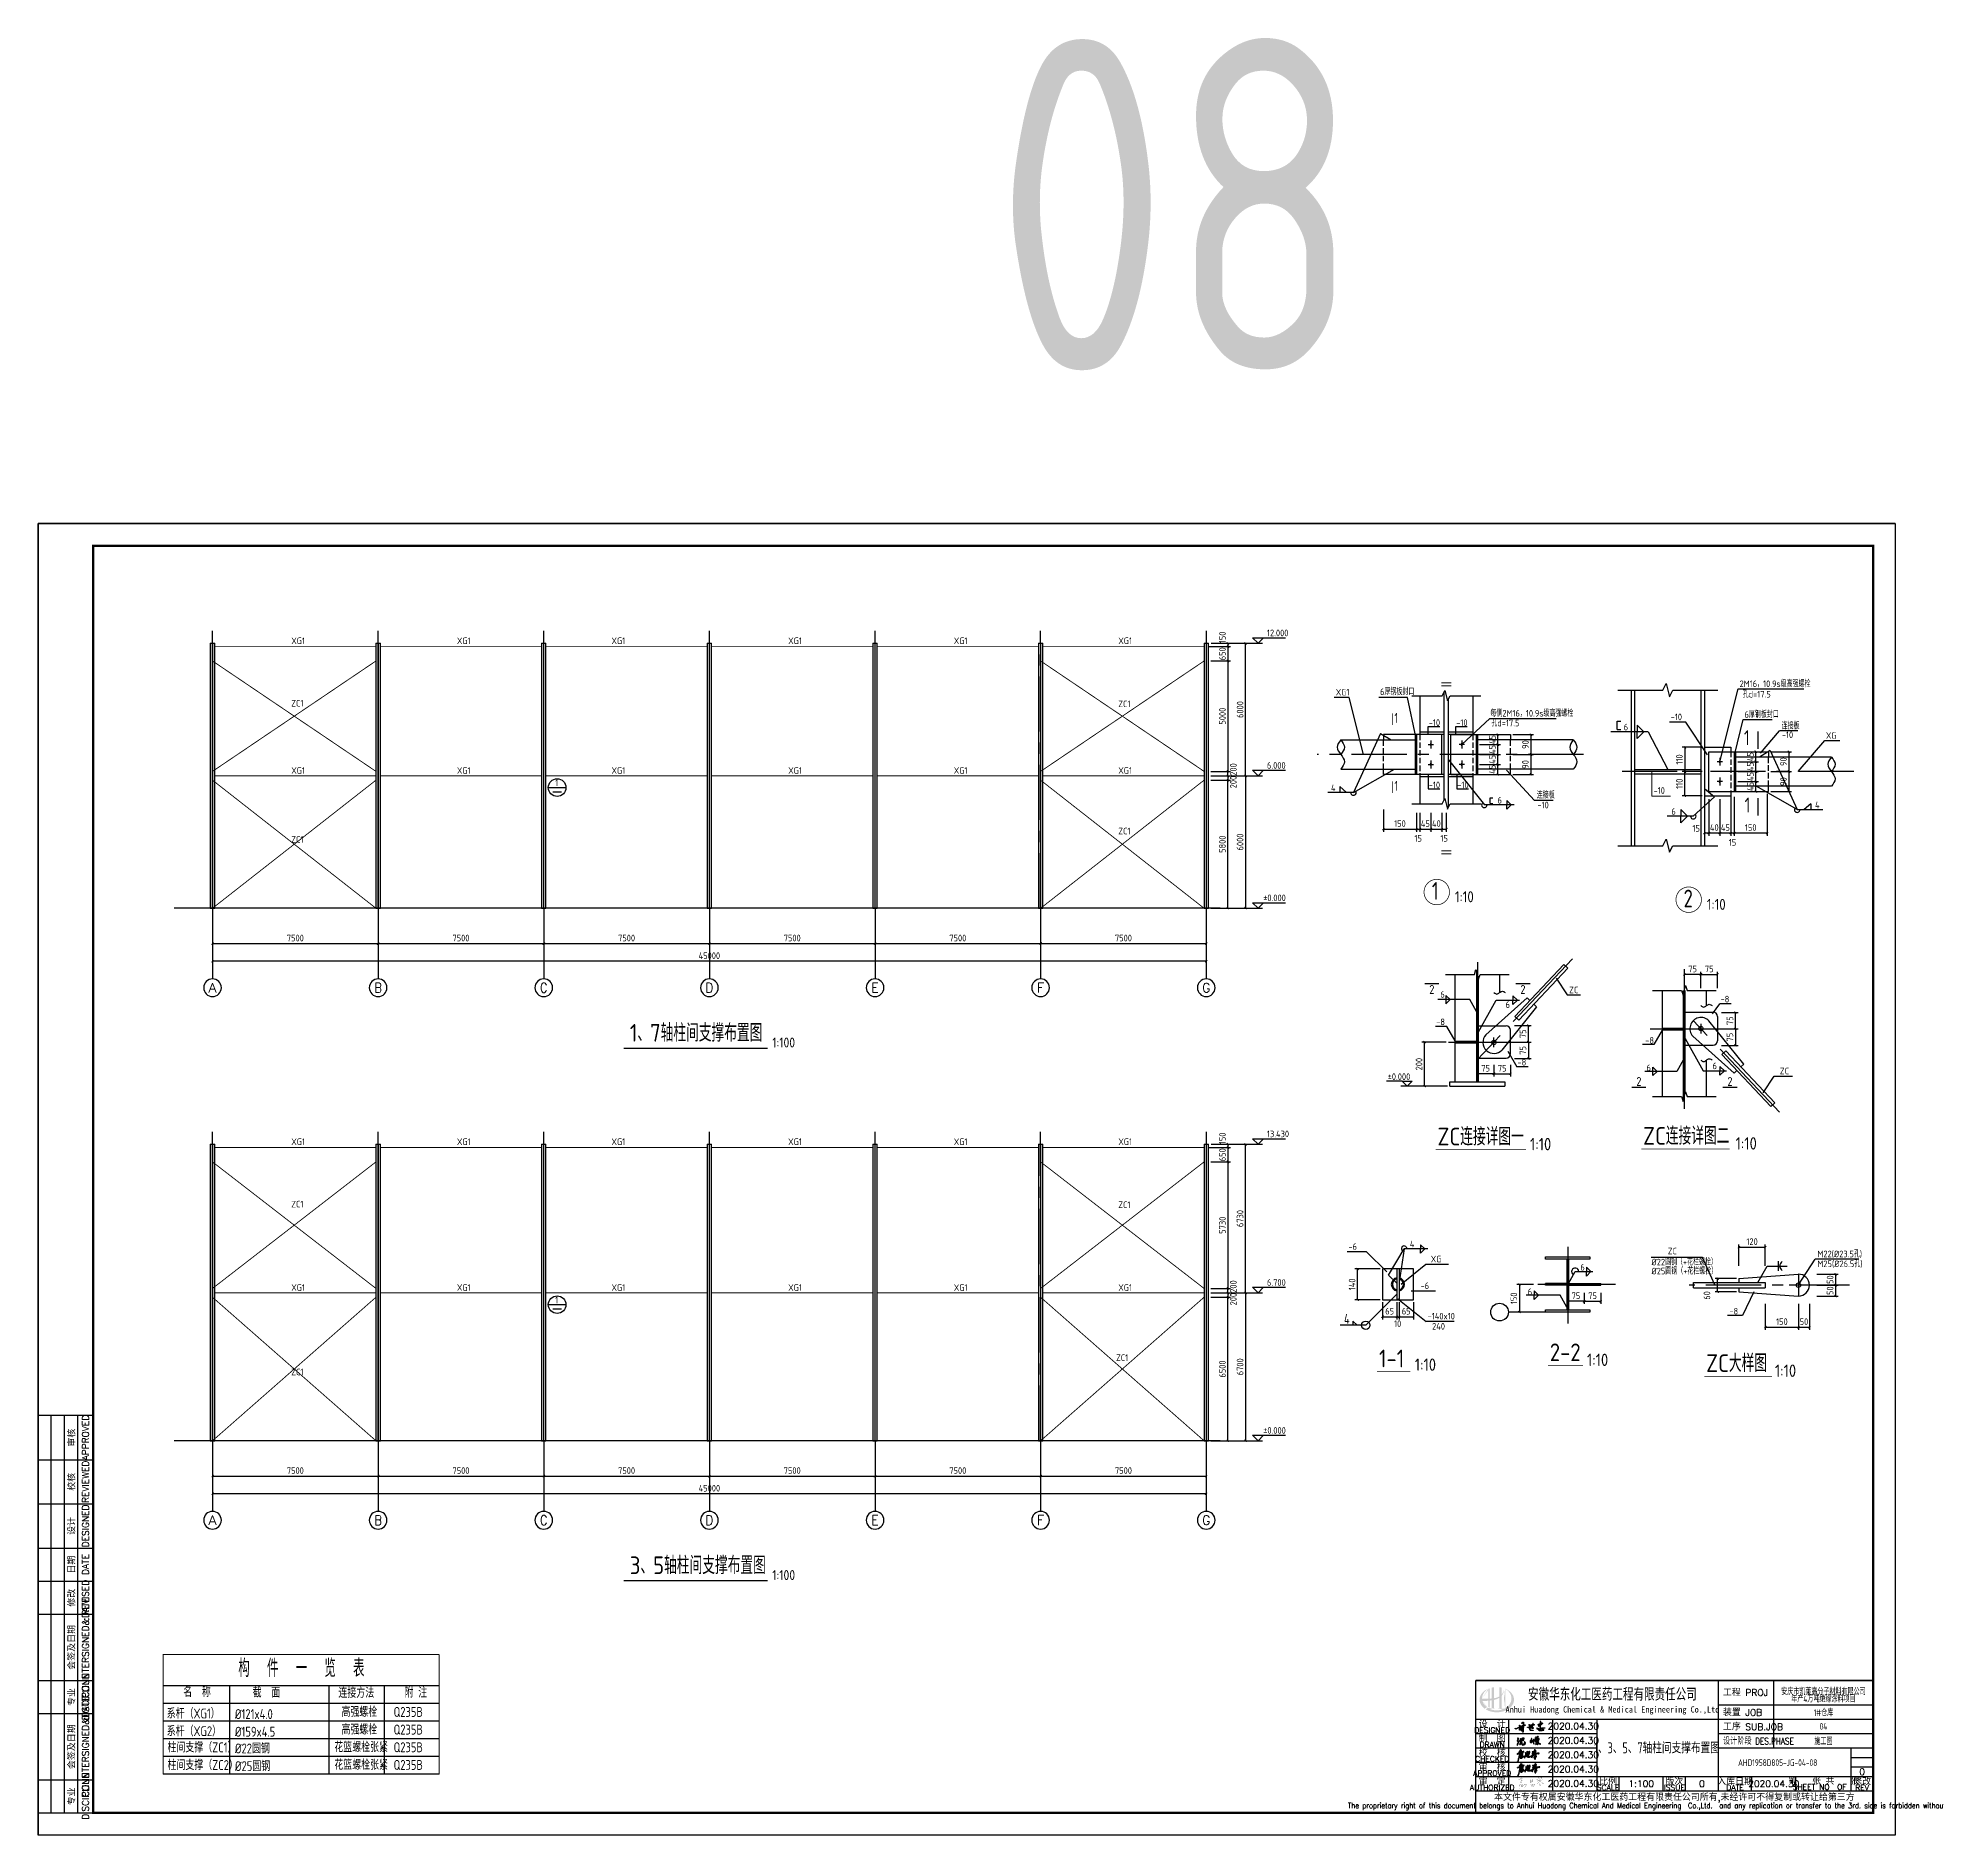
# Model space of a CAD drawing. Header units: millimetres. Extents: x 865490 to 879904, y 39442 to 44891.
# Drawn here: x 872506 to 873366, y 39450 to 40264 of the extents above; entities that cross this region are included whole.
import ezdxf
from ezdxf.enums import TextEntityAlignment as Align

# ---------------------------------------------------------------- set-up
doc = ezdxf.new("R2010")
doc.units = ezdxf.units.MM
doc.header["$LTSCALE"] = 1000
doc.header["$MEASUREMENT"] = 0
for name, pattern in [('2', [11.4, 9, -0.9, 0.6, -0.9]), ('CENTER', [2, 1.25, -0.25, 0.25, -0.25]), ('DASH', [0.35, 0.25, -0.1]), ('DASHED', [117.236842, 78.157895, -39.078947]), ('DOTE', [2.42, 2, -0.2, 0.02, -0.2])]:
    doc.linetypes.add(name, pattern=pattern)
doc.layers.add('1', color=4, linetype='Continuous', lineweight=70)
doc.layers.add('数字', color=3, linetype='Continuous', lineweight=9)
for name, color, linetype in [('1530', 253, 'Continuous'), ('1534', 7, 'Continuous'), ('AXIS', 3, 'Continuous'), ('AXIS_TEXT', 7, 'Continuous'), ('BEAM', 4, 'DASHED'), ('COLUMN', 9, 'Continuous'), ('D1', 112, 'Continuous'), ('DIM', 7, 'Continuous'), ('DOTE', 1, 'DOTE'), ('HATCH', 8, 'Continuous'), ('M_Prof', 2, 'Continuous'), ('NUM', 7, 'Continuous'), ('OTHER', 2, 'Continuous'), ('Prof', 2, 'Continuous'), ('PUB_DIM', 3, 'Continuous'), ('PUB_TEXT', 7, 'Continuous'), ('THIN', 7, 'Continuous'), ('尺寸标注', 7, 'Continuous'), ('支撑', 6, 'Continuous'), ('文字', 7, 'Continuous'), ('构件表__表格和文字', 7, 'Continuous'), ('柱', 2, 'Continuous'), ('柱集中标注', 2, 'Continuous'), ('标注', 7, 'Continuous'), ('梁集中标注', 2, 'Continuous'), ('焊缝标注', 3, 'Continuous'), ('索引符号标注', 253, 'Continuous'), ('轴线__点划线', 6, '2')]:
    doc.layers.add(name, color=color, linetype=linetype)
doc.styles.add('_TCH_AXIS', font='COMPLEX', dxfattribs={"bigfont": 'GBCBIG'})
doc.styles.add('COMPLEX', font='COMPLEX')
doc.styles.add('ECEC_TK', font='txt_l.shx', dxfattribs={"bigfont": 'hztxt_l.shx'})
doc.styles.add('ECEC_TQ', font='txt_l.shx', dxfattribs={"bigfont": 'hztxt_l.shx'})
doc.styles.add('ECEC_TQ_S', font='')
doc.styles.add('GBHZ', font='gbenor.shx', dxfattribs={"width": 0.9, "bigfont": 'gbcbig.shx'})
doc.styles.add('TS', font='tssdeng.shx', dxfattribs={"width": 0.8, "height": 2.5, "bigfont": 'tssdchn.shx'})
doc.styles.add('TSSD_REIN', font='tssdeng.shx', dxfattribs={"width": 0.7, "bigfont": 'tssdchn.shx'})
doc.styles.get('ECEC_TQ_S').set_extended_font_data('SimSun')
doc.dimstyles.new('Y10', dxfattribs={"dimscale": 0, "dimtxt": 3, "dimasz": 0.01, "dimexe": 1.2, "dimexo": 1, "dimgap": 1, "dimtad": 1, "dimdec": 0, "dimlfac": 10, "dimzin": 0, "dimdsep": 46, "dimtxsty": 'GBHZ', "dimblk1": 'DX', "dimblk2": 'DX', "dimsah": 1, "dimcen": 0.09, "dimdle": 1, "dimadec": 0, "dimazin": 0, "dimtfac": 1, "dimtdec": 0, "dimtix": 1, "dimtmove": 2, "dimatfit": 3, "dimldrblk": 'DX', "dimfxl": 0, "dimtolj": 1, "dimtzin": 0, "dimarcsym": 0})
doc.dimstyles.new('Y100', dxfattribs={"dimscale": 0, "dimtxt": 3, "dimasz": 0.01, "dimexe": 1.2, "dimexo": 2, "dimgap": 1, "dimtad": 1, "dimdec": 0, "dimlfac": 100, "dimzin": 0, "dimdsep": 46, "dimtxsty": 'GBHZ', "dimblk": 'DX', "dimcen": 0.09, "dimdle": 1, "dimclrd": 7, "dimclre": 7, "dimclrt": 7, "dimadec": 0, "dimazin": 0, "dimtfac": 1, "dimtdec": 0, "dimtix": 1, "dimtmove": 2, "dimatfit": 3, "dimldrblk": 'DX', "dimfxl": 0, "dimtolj": 1, "dimtzin": 0, "dimarcsym": 0})

msp = doc.modelspace()

# ---------------------------------------------------------------- texts
at = {"ltscale": 2, "style": 'GBHZ'}
for p in [(872838.054, 39806.643), (872838.054, 39565.431)]:
    msp.add_text('1:100', height=4.5, rotation=0.204441, dxfattribs=at).set_placement(p)
at = {"style": 'ECEC_TK'}
for s, p in [('APPROVED', (872527.042, 39629.955)), ('审核', (872520.542, 39629.955)), ('校核', (872520.542, 39609.955)), ('REVIEWED', (872527.042, 39609.955)), ('DESIGNED', (872527.042, 39589.955)), ('设计', (872520.542, 39589.955)), ('日期', (872520.542, 39572.455)), ('DATE', (872527.042, 39572.455)), ('修改', (872520.542, 39557.455)), ('REVISED', (872527.042, 39557.455)), ('COUNTERSIGNED&DATE', (872527.042, 39534.955)), ('会签及日期', (872520.542, 39534.955)), ('DISCIPLINE', (872527.042, 39512.455)), ('专业', (872520.542, 39512.455)), ('COUNTERSIGNED&DATE', (872527.042, 39489.955)), ('会签及日期', (872520.542, 39489.955)), ('DISCIPLINE', (872527.042, 39467.455)), ('专业', (872520.542, 39467.455))]:
    msp.add_text(s, height=3, rotation=90, dxfattribs=at).set_placement(p, align=Align.MIDDLE)
for s, height, style, width, p in [('安徽华东化工医药工程有限责任公司', 5, 'ECEC_TQ_S', 0.7, (873218.491, 39513.955)), ('Anhui Huadong Chemical & Medical Engineering Co.,Ltd', 2.8, 'ECEC_TQ_S', 0.85, (873218.491, 39506.455)), ('The proprietary right of this document belongs to Anhui Huadong Chemical And Medical Engineering  Co.,Ltd.  and any replication or transfer to the 3rd. side is forbidden without its permission. ', 2.5, 'ECEC_TQ', 0.72, (873246.542, 39462.955))]:
    msp.add_text(s, height=height, dxfattribs=dict(style=style, width=width)).set_placement(p, align=Align.MIDDLE)
at = {"style": 'ECEC_TQ'}
for s, p in [('工程 PROJ', (873268.542, 39512.955)), ('装置 JOB', (873268.542, 39503.955)), ('工序 SUB.JOB', (873268.542, 39497.455))]:
    msp.add_text(s, height=3, dxfattribs=at).set_placement(p)
for s, height, p in [('设  计', 3, (873164.042, 39500.455)), ('DESIGNED', 2.5, (873164.042, 39497.455)), ('DRAWN', 2.5, (873164.042, 39490.955)), ('制  图', 3, (873164.042, 39493.955)), ('CHECKED', 2.5, (873164.042, 39484.455)), ('校  核', 3, (873164.042, 39487.455)), ('APPROVED', 2.5, (873164.042, 39477.955)), ('审  核', 3, (873164.042, 39480.955)), ('审  定', 3, (873164.042, 39474.455)), ('比例', 3, (873216.542, 39474.455)), ('版次', 3, (873246.542, 39474.455)), ('入库日期', 3, (873274.042, 39474.455)), ('第   张 共   张', 3, (873314.042, 39474.705)), ('修改', 3, (873331.542, 39474.455)), ('AUTHORIZED', 2.5, (873164.042, 39471.455)), ('本文件专有权属安徽华东化工医药工程有限责任公司所有,未经许可不得复制或转让给第三方', 3, (873246.542, 39466.955)), ('SCALE', 2.5, (873216.542, 39471.455)), ('ISSUE', 2.5, (873246.542, 39471.455)), ('DATE', 2.5, (873274.042, 39471.455)), ('SHEET NO  OF  ', 2.5, (873314.042, 39471.705)), ('REV', 2.5, (873331.542, 39471.455))]:
    msp.add_text(s, height=height, dxfattribs=at).set_placement(p, align=Align.MIDDLE)
at = {"style": 'ECEC_TQ', "width": 0.8}
msp.add_text('设计阶段 DES.PHASE', height=3, dxfattribs=at).set_placement((873268.542, 39490.955))
at = {"style": 'ECEC_TQ'}
for tag, text, p in [('2020.04.30', ' ', (873200.786, 39499.283)), ('2020.04.30', ' ', (873200.786, 39492.783)), ('2020.04.30', ' ', (873200.786, 39486.283)), ('2020.04.30', ' ', (873200.786, 39479.783)), ('2020.04.30', ' ', (873200.786, 39473.283)), ('1:100', '1:100', (873231.542, 39473.205)), ('0', '0', (873259.042, 39473.205)), ('2020.04.30', ' ', (873291.542, 39473.205)), ('0', '0', (873331.542, 39478.621))]:
    msp.add_attdef(tag, text=text, height=3, dxfattribs=at).set_placement(p, align=Align.MIDDLE)
at = {"layer": '1534', "style": 'GBHZ', "width": 0.9}
for s, p in [('12.000', (873062.05, 39992.955)), ('6.000', (873062.05, 39932.955)), ('%%P0.000', (873060.37, 39872.955)), ('13.430', (873062.05, 39766.043)), ('6.700', (873062.05, 39698.743)), ('%%P0.000', (873060.37, 39631.743))]:
    msp.add_text(s, height=3, dxfattribs=at).set_placement(p)
at = {"layer": 'AXIS', "color": 0, "style": 'GBHZ', "width": 0.9}
for s, height, p in [('2M16，10.9s级高强螺栓', 3, (873276.069, 39969.926, 0.006)), ('XG1', 3, (873093.207, 39966.114, -0.001)), ('6厚钢板封口', 3, (873113.283, 39966.313, -0.001)), ('孔d=17.5', 3, (873277.476, 39965.211, 0.006)), ('1', 4.5, (873119.773, 39953.702, 0.006)), ('每侧2M16，10.9s级高强螺栓', 3, (873163.265, 39956.571, 0.007)), ('-10', 3, (873244.866, 39954.911, -0.002)), ('6厚钢板封口', 3, (873278.312, 39956.022, -0.002)), ('-10', 3, (873135.322, 39952.322, 0.007)), ('-10', 3, (873147.765, 39952.322, 0.007)), ('孔d=17.5', 3, (873163.661, 39952.144, 0.007)), ('6', 3, (873223.6, 39950.332, -0.002)), ('1', 6.75, (873278.064, 39943.657, 0.005)), ('连接板', 3, (873295.13, 39950.859, -0.001)), ('-10', 3, (873295.2, 39946.821, -0.001)), ('XG', 3, (873315.156, 39946.489, -0.002)), ('4', 3, (873091.046, 39922.793, -0.004)), ('1', 4.5, (873119.773, 39922.918, 0.006)), ('-10', 3, (873135.322, 39924.107, 0.007)), ('-10', 3, (873148.241, 39924.107, 0.007)), ('连接板', 3, (873184.263, 39919.495)), ('-10', 3, (873237.127, 39921.574, -0.002)), ('6', 3, (873166.473, 39917.176, -0.001)), ('-10', 3, (873184.537, 39915.001)), ('6', 3, (873245.165, 39912.084, -0.002)), ('1', 6.75, (873278.361, 39913.113, -0.003)), ('4', 3, (873310.23, 39915.033, -0.005)), ('-6', 3, (873098.942, 39715.013, -0.097)), ('4', 3, (873126.744, 39716.143, -0.093)), ('ZC', 3, (873243.534, 39712.941, 37.658)), ('XG', 3, (873136.231, 39709.342, -0.093)), ('%%C22圆钢（+花栏螺栓）', 3, (873236.184, 39707.974, 37.658)), ('%%C25圆钢（+花栏螺栓）', 3, (873236.184, 39703.889, 37.658)), ('M22(%%C23.5孔)', 3, (873311.336, 39711.641, -0.088)), ('M25(%%C26.5孔)', 3, (873311.336, 39707.192, -0.088)), ('-6', 3, (873131.601, 39697.241, -0.005)), ('4', 4.5, (873096.933, 39681.488, -0.093)), ('-140x10', 3, (873134.811, 39683.481, -0.093)), ('240', 3, (873136.844, 39678.872, -0.093)), ('-8', 3, (873271.473, 39685.742))]:
    msp.add_text(s, height=height, dxfattribs=at).set_placement(p)
at = {"layer": 'AXIS', "style": 'TSSD_REIN', "width": 0.7}
for s, p in [('安庆市凯莱高分子材料有限公司', (873314.042, 39515.231)), ('年产4万吨绝缘涂料项目', (873314.042, 39512)), ('1#仓库', (873314.042, 39505.705)), ('04', (873314.042, 39499.205)), ('施工图', (873314.042, 39492.705)), ('AHD1958D805-JG-04-08', (873293.319, 39482.748))]:
    msp.add_text(s, height=3, dxfattribs=at).set_placement(p, align=Align.MIDDLE)
at = {"layer": 'AXIS_TEXT', "style": 'GBHZ', "width": 0.9}
for s, p in [('1', (873136.733, 39873.615, -0.002)), ('2', (873250.723, 39870.164, -0.002))]:
    msp.add_text(s, height=8, dxfattribs=at).set_placement(p)
at = {"layer": 'D1', "style": 'GBHZ', "width": 0.9}
msp.add_text('%%P0.000', height=3, dxfattribs=at).set_placement((873116.728, 39791.958))
at = {"layer": 'NUM', "style": 'GBHZ'}
for s, p in [('1、7轴柱间支撑布置图', (872773.545, 39809.332)), ('3、5轴柱间支撑布置图', (872773.545, 39568.12))]:
    msp.add_text(s, height=8, dxfattribs=at).set_placement(p)
at = {"layer": 'PUB_DIM', "style": 'GBHZ'}
for p in [(873136.719, 39832.954), (873177.968, 39832.954), (873230.465, 39791.268), (873271.714, 39791.268)]:
    msp.add_text('2', height=4, dxfattribs=at).set_placement(p, align=Align.MIDDLE)
at = {"layer": 'PUB_TEXT', "style": 'GBHZ'}
for s, p in [('6', (873140.547, 39829.206)), ('6', (873170.103, 39824.591)), ('ZC', (873198.858, 39831.275)), ('-8', (873267.431, 39827.085)), ('-8', (873138.664, 39816.8)), ('-8', (873233.311, 39808.394)), ('-8', (873175.481, 39798.498)), ('6', (873233.933, 39795.977)), ('6', (873263.849, 39796.845)), ('ZC', (873294.287, 39794.534)), ('6', (873203.952, 39705.64)), ('6', (873180.126, 39694.525))]:
    msp.add_text(s, height=3, dxfattribs=at).set_placement(p)
at = {"layer": 'PUB_TEXT', "style": 'TS', "width": 0.7}
msp.add_text('1、3、5、7轴柱间支撑布置图', height=5, dxfattribs=at).set_placement((873238.707, 39489.708), align=Align.MIDDLE)
at = {"layer": '文字', "color": 6, "style": 'GBHZ'}
for s, height, p in [('1:10', 5, (873147.147, 39872.456, -0.008)), ('1:10', 5, (873261.223, 39869.005, -0.008)), ('ZC连接详图一', 8, (873139.289, 39762.312)), ('ZC连接详图二', 8, (873232.391, 39762.645)), ('1:10', 5.6, (873181.184, 39760.105)), ('1:10', 5.6, (873274.285, 39760.438)), ('2-2', 8, (873190.138, 39664.607)), ('1-1', 8, (873112.756, 39661.803, -0.005)), ('1:10', 5.6, (873129.008, 39660.211, -0.005)), ('1:10', 5.6, (873206.978, 39662.399)), ('ZC大样图', 8, (873260.946, 39659.678)), ('1:10', 5.6, (873292.082, 39657.47))]:
    msp.add_text(s, height=height, dxfattribs=at).set_placement(p)
at = {"layer": '构件表__表格和文字', "style": 'GBHZ', "width": 0.9}
for s, height, p in [('构  件  一  览  表', 8, (872596.238, 39521.549)), ('名  称', 4.5, (872571.316, 39512.504)), ('截  面', 4.5, (872602.73, 39512.25)), ('附 注', 4.5, (872671.474, 39512.209)), ('连接方法', 4.5, (872641.575, 39512.087)), ('系杆（XG1）', 4.5, (872563.838, 39502.739)), ('%%C121x4.0', 4.5, (872594.734, 39502.479)), ('高强螺栓', 4.5, (872642.961, 39503.477)), ('高强螺栓', 4.5, (872642.961, 39495.477)), ('Q235B', 4.5, (872666.579, 39503.464)), ('系杆（XG2）', 4.5, (872563.838, 39494.739)), ('柱间支撑（ZC1）', 4.5, (872564.186, 39487.387)), ('%%C159x4.5', 4.5, (872594.734, 39494.479)), ('%%C22圆钢', 4.5, (872594.734, 39486.899)), ('花篮螺栓张紧', 4.5, (872639.718, 39487.497)), ('Q235B', 4.5, (872666.579, 39495.464)), ('Q235B', 4.5, (872666.579, 39487.464)), ('柱间支撑（ZC2）', 4.5, (872564.186, 39479.387)), ('%%C25圆钢', 4.5, (872594.734, 39478.899)), ('花篮螺栓张紧', 4.5, (872639.718, 39479.497)), ('Q235B', 4.5, (872666.579, 39479.464))]:
    msp.add_text(s, height=height, dxfattribs=at).set_placement(p)
at = {"layer": '柱集中标注', "style": 'GBHZ', "width": 0.9}
for s, p in [('XG1', (872620.242, 39989.397)), ('XG1', (872695.242, 39989.397)), ('XG1', (872765.242, 39989.397)), ('XG1', (872845.242, 39989.397)), ('XG1', (872920.242, 39989.397)), ('XG1', (872994.747, 39989.397)), ('ZC1', (872620.223, 39961.129)), ('ZC1', (872994.728, 39960.838)), ('XG1', (872620.242, 39930.647)), ('XG1', (872695.242, 39930.647)), ('XG1', (872765.242, 39930.647)), ('XG1', (872845.242, 39930.647)), ('XG1', (872920.242, 39930.647)), ('XG1', (872994.747, 39930.647)), ('ZC1', (872994.728, 39903.192)), ('ZC1', (872620.223, 39899.428)), ('XG1', (872620.242, 39762.485)), ('XG1', (872695.242, 39762.485)), ('XG1', (872765.242, 39762.485)), ('XG1', (872845.242, 39762.485)), ('XG1', (872920.242, 39762.485)), ('XG1', (872994.747, 39762.485)), ('ZC1', (872620.223, 39734.217)), ('ZC1', (872994.728, 39733.926)), ('XG1', (872620.242, 39696.435)), ('XG1', (872695.242, 39696.435)), ('XG1', (872765.242, 39696.435)), ('XG1', (872845.242, 39696.435)), ('XG1', (872920.242, 39696.435)), ('XG1', (872994.747, 39696.435)), ('ZC1', (872993.7, 39664.651)), ('ZC1', (872620.223, 39658.217))]:
    msp.add_text(s, height=3, dxfattribs=at).set_placement(p)
at = {"layer": '梁集中标注', "style": 'GBHZ', "width": 0.9}
msp.add_text('08', height=150, dxfattribs=at).set_placement((872938.803, 40113.455))
at = {"layer": '索引符号标注', "style": 'GBHZ'}
for p in [(872739.69, 39925.025), (872739.69, 39690.813)]:
    msp.add_text('1', height=3, dxfattribs=at).set_placement(p)

# ---------------------------------------------------------------- blocks, each defined once
blk = doc.blocks.new('DX')
at = {"color": 0, "linetype": 'ByBlock', "const_width": 40}
blk.add_lwpolyline([(-54, -51), (46, 49)], dxfattribs=at)
blk = doc.blocks.new('*D45')
at = {"layer": 'Defpoints', "color": 0, "linetype": 'ByBlock', "transparency": 16777216}
for p in [(873205.73, 39697.47), (873213.23, 39697.47), (873213.23, 39691.71)]:
    blk.add_point(p, dxfattribs=at)
at = {"layer": 'dim', "color": 7, "linetype": 'ByBlock', "lineweight": -2, "transparency": 16777216}
for p, q in [((873205.73, 39695.47), (873205.73, 39690.51)), ((873205.74, 39691.71), (873213.22, 39691.71)), ((873213.23, 39695.47), (873213.23, 39690.51))]:
    blk.add_line(p, q, dxfattribs=at)
at = {"layer": 'dim', "color": 7, "linetype": 'ByBlock', "lineweight": -2, "transparency": 16777216, "xscale": 0.01, "yscale": 0.01, "zscale": 0.01, "rotation": 180}
blk.add_blockref('DX', (873205.73, 39691.71), dxfattribs=at)
at = {"layer": 'dim', "color": 7, "linetype": 'ByBlock', "lineweight": -2, "transparency": 16777216, "xscale": 0.01, "yscale": 0.01, "zscale": 0.01}
blk.add_blockref('DX', (873213.23, 39691.71), dxfattribs=at)
at = {"layer": 'dim', "color": 7, "linetype": 'ByBlock', "transparency": 16777216, "insert": (873209.48, 39694.21), "char_height": 3, "attachment_point": 5, "style": 'GBHZ'}
blk.add_mtext('\\A1;75', dxfattribs=at)
blk = doc.blocks.new('*D46')
at = {"layer": 'Defpoints', "color": 0, "linetype": 'ByBlock', "transparency": 16777216}
for p in [(873198.23, 39697.47), (873198.23, 39691.71), (873205.73, 39697.47)]:
    blk.add_point(p, dxfattribs=at)
at = {"layer": 'dim', "color": 7, "linetype": 'ByBlock', "lineweight": -2, "transparency": 16777216}
for p, q in [((873198.23, 39695.47), (873198.23, 39690.51)), ((873205.72, 39691.71), (873198.24, 39691.71)), ((873205.73, 39695.47), (873205.73, 39690.51))]:
    blk.add_line(p, q, dxfattribs=at)
at = {"layer": 'dim', "color": 7, "linetype": 'ByBlock', "lineweight": -2, "transparency": 16777216, "xscale": 0.01, "yscale": 0.01, "zscale": 0.01, "rotation": 180}
blk.add_blockref('DX', (873198.23, 39691.71), dxfattribs=at)
at = {"layer": 'dim', "color": 7, "linetype": 'ByBlock', "lineweight": -2, "transparency": 16777216, "xscale": 0.01, "yscale": 0.01, "zscale": 0.01}
blk.add_blockref('DX', (873205.73, 39691.71), dxfattribs=at)
at = {"layer": 'dim', "color": 7, "linetype": 'ByBlock', "transparency": 16777216, "insert": (873201.98, 39694.21), "char_height": 3, "attachment_point": 5, "style": 'GBHZ'}
blk.add_mtext('\\A1;75', dxfattribs=at)
blk = doc.blocks.new('_ARROW')
blk.add_solid([(0, 0), (-1, 0.1), (-1, -0.1)])
blk = doc.blocks.new('*D47')
at = {"layer": 'Defpoints', "color": 0, "linetype": 'ByBlock', "transparency": 16777216}
for p in [(873184.73, 39699.33), (873176.35, 39686.82), (873188.23, 39686.82)]:
    blk.add_point(p, dxfattribs=at)
at = {"layer": 'dim', "color": 7, "linetype": 'ByBlock', "lineweight": -2, "transparency": 16777216}
for p, q in [((873182.73, 39699.33), (873175.15, 39699.33)), ((873176.35, 39699.32), (873176.35, 39686.83)), ((873186.23, 39686.82), (873175.15, 39686.82))]:
    blk.add_line(p, q, dxfattribs=at)
at = {"layer": 'dim', "color": 7, "linetype": 'ByBlock', "lineweight": -2, "transparency": 16777216, "xscale": 0.01, "yscale": 0.01, "zscale": 0.01}
for p, rotation in [((873176.35, 39699.33), 90), ((873176.35, 39686.82), 270)]:
    blk.add_blockref('DX', p, dxfattribs=dict(at, rotation=rotation))
at = {"layer": 'dim', "color": 7, "linetype": 'ByBlock', "transparency": 16777216, "insert": (873173.85, 39693.07), "char_height": 3, "attachment_point": 5, "rotation": 90, "style": 'GBHZ'}
blk.add_mtext('\\A1;150', dxfattribs=at)
blk = doc.blocks.new('*D48')
at = {"layer": 'Defpoints', "color": 0, "transparency": 16777216}
for p in [(873287.72, 39716.23), (873275.72, 39706.79), (873287.72, 39706.79)]:
    blk.add_point(p, dxfattribs=at)
at = {"layer": 'dim', "color": 0, "lineweight": -2, "transparency": 16777216}
for p, q in [((873275.72, 39707.79), (873275.72, 39717.43)), ((873275.73, 39716.23), (873287.71, 39716.23)), ((873287.72, 39707.79), (873287.72, 39717.43))]:
    blk.add_line(p, q, dxfattribs=at)
at = {"layer": 'dim', "color": 0, "lineweight": -2, "transparency": 16777216, "xscale": 0.01, "yscale": 0.01, "zscale": 0.01, "rotation": 180}
blk.add_blockref('DX', (873275.72, 39716.23), dxfattribs=at)
at = {"layer": 'dim', "color": 0, "lineweight": -2, "transparency": 16777216, "xscale": 0.01, "yscale": 0.01, "zscale": 0.01}
blk.add_blockref('DX', (873287.72, 39716.23), dxfattribs=at)
at = {"layer": 'dim', "color": 0, "transparency": 16777216, "insert": (873281.72, 39718.73), "char_height": 3, "attachment_point": 5, "style": 'GBHZ'}
blk.add_mtext('\\A1;120', dxfattribs=at)
blk = doc.blocks.new('*D49')
at = {"layer": 'Defpoints', "color": 0, "transparency": 16777216}
for p in [(873310.12, 39704.02), (873310.12, 39699.02), (873319.57, 39699.02)]:
    blk.add_point(p, dxfattribs=at)
at = {"layer": 'dim', "color": 0, "lineweight": -2, "transparency": 16777216}
for p, q in [((873311.12, 39704.02), (873320.77, 39704.02)), ((873311.12, 39699.02), (873320.77, 39699.02)), ((873319.57, 39704.01), (873319.57, 39699.03))]:
    blk.add_line(p, q, dxfattribs=at)
at = {"layer": 'dim', "color": 0, "lineweight": -2, "transparency": 16777216, "xscale": 0.01, "yscale": 0.01, "zscale": 0.01}
for p, rotation in [((873319.57, 39699.02), 270), ((873319.57, 39704.02), 90)]:
    blk.add_blockref('DX', p, dxfattribs=dict(at, rotation=rotation))
at = {"layer": 'dim', "color": 0, "transparency": 16777216, "insert": (873317.07, 39701.52), "char_height": 3, "attachment_point": 5, "rotation": 90, "style": 'GBHZ'}
blk.add_mtext('\\A1;50', dxfattribs=at)
blk = doc.blocks.new('*D50')
at = {"layer": 'Defpoints', "color": 0, "transparency": 16777216}
for p in [(873310.12, 39699.02), (873310.12, 39694.02), (873319.57, 39694.02)]:
    blk.add_point(p, dxfattribs=at)
at = {"layer": 'dim', "color": 0, "lineweight": -2, "transparency": 16777216}
for p, q in [((873311.12, 39699.02), (873320.77, 39699.02)), ((873319.57, 39699.01), (873319.57, 39694.03)), ((873311.12, 39694.02), (873320.77, 39694.02))]:
    blk.add_line(p, q, dxfattribs=at)
at = {"layer": 'dim', "color": 0, "lineweight": -2, "transparency": 16777216, "xscale": 0.01, "yscale": 0.01, "zscale": 0.01}
for p, rotation in [((873319.57, 39699.02), 90), ((873319.57, 39694.02), 270)]:
    blk.add_blockref('DX', p, dxfattribs=dict(at, rotation=rotation))
at = {"layer": 'dim', "color": 0, "transparency": 16777216, "insert": (873317.07, 39696.52), "char_height": 3, "attachment_point": 5, "rotation": 90, "style": 'GBHZ'}
blk.add_mtext('\\A1;50', dxfattribs=at)
blk = doc.blocks.new('*D51')
at = {"layer": 'Defpoints', "color": 0, "transparency": 16777216}
for p in [(873287.72, 39691.62), (873302.72, 39691.62), (873302.72, 39679.98)]:
    blk.add_point(p, dxfattribs=at)
at = {"layer": 'dim', "color": 0, "lineweight": -2, "transparency": 16777216}
for p, q in [((873287.72, 39690.62), (873287.72, 39678.78)), ((873302.72, 39690.62), (873302.72, 39678.78)), ((873287.73, 39679.98), (873302.71, 39679.98))]:
    blk.add_line(p, q, dxfattribs=at)
at = {"layer": 'dim', "color": 0, "lineweight": -2, "transparency": 16777216, "xscale": 0.01, "yscale": 0.01, "zscale": 0.01, "rotation": 180}
blk.add_blockref('DX', (873287.72, 39679.98), dxfattribs=at)
at = {"layer": 'dim', "color": 0, "lineweight": -2, "transparency": 16777216, "xscale": 0.01, "yscale": 0.01, "zscale": 0.01}
blk.add_blockref('DX', (873302.72, 39679.98), dxfattribs=at)
at = {"layer": 'dim', "color": 0, "transparency": 16777216, "insert": (873295.22, 39682.48), "char_height": 3, "attachment_point": 5, "style": 'GBHZ'}
blk.add_mtext('\\A1;150', dxfattribs=at)
blk = doc.blocks.new('*D52')
at = {"layer": 'Defpoints', "color": 0, "transparency": 16777216}
for p in [(873302.72, 39691.62), (873307.72, 39691.62), (873307.72, 39679.98)]:
    blk.add_point(p, dxfattribs=at)
at = {"layer": 'dim', "color": 0, "lineweight": -2, "transparency": 16777216}
for p, q in [((873302.72, 39690.62), (873302.72, 39678.78)), ((873307.72, 39690.62), (873307.72, 39678.78)), ((873302.73, 39679.98), (873307.71, 39679.98))]:
    blk.add_line(p, q, dxfattribs=at)
at = {"layer": 'dim', "color": 0, "lineweight": -2, "transparency": 16777216, "xscale": 0.01, "yscale": 0.01, "zscale": 0.01, "rotation": 180}
blk.add_blockref('DX', (873302.72, 39679.98), dxfattribs=at)
at = {"layer": 'dim', "color": 0, "lineweight": -2, "transparency": 16777216, "xscale": 0.01, "yscale": 0.01, "zscale": 0.01}
blk.add_blockref('DX', (873307.72, 39679.98), dxfattribs=at)
at = {"layer": 'dim', "color": 0, "transparency": 16777216, "insert": (873305.22, 39682.48), "char_height": 3, "attachment_point": 5, "style": 'GBHZ'}
blk.add_mtext('\\A1;50', dxfattribs=at)
blk = doc.blocks.new('*D53')
at = {"layer": 'Defpoints', "color": 0, "transparency": 16777216}
for p in [(873266.14, 39702.02), (873275.72, 39702.02), (873275.72, 39696.02)]:
    blk.add_point(p, dxfattribs=at)
at = {"layer": 'dim', "color": 0, "lineweight": -2, "transparency": 16777216}
for p, q in [((873274.72, 39702.02), (873264.94, 39702.02)), ((873266.14, 39696.03), (873266.14, 39702.01)), ((873274.72, 39696.02), (873264.94, 39696.02))]:
    blk.add_line(p, q, dxfattribs=at)
at = {"layer": 'dim', "color": 0, "lineweight": -2, "transparency": 16777216, "xscale": 0.01, "yscale": 0.01, "zscale": 0.01}
for p, rotation in [((873266.14, 39702.02), 90), ((873266.14, 39696.02), 270)]:
    blk.add_blockref('DX', p, dxfattribs=dict(at, rotation=rotation))
at = {"layer": 'dim', "color": 0, "transparency": 16777216, "insert": (873261.28, 39694.36), "char_height": 3, "attachment_point": 5, "rotation": 90, "style": 'GBHZ'}
blk.add_mtext('\\A1;60', dxfattribs=at)
blk = doc.blocks.new('*D54')
at = {"layer": 'Defpoints', "color": 0, "linetype": 'ByBlock', "transparency": 16777216}
for p in [(873265.92, 39822.59), (873274.18, 39822.59), (873265.92, 39815.09)]:
    blk.add_point(p, dxfattribs=at)
at = {"layer": 'dim', "color": 7, "linetype": 'ByBlock', "lineweight": -2, "transparency": 16777216}
for p, q in [((873267.92, 39822.59), (873275.38, 39822.59)), ((873274.18, 39815.1), (873274.18, 39822.58)), ((873267.92, 39815.09), (873275.38, 39815.09))]:
    blk.add_line(p, q, dxfattribs=at)
at = {"layer": 'dim', "color": 7, "linetype": 'ByBlock', "lineweight": -2, "transparency": 16777216, "xscale": 0.01, "yscale": 0.01, "zscale": 0.01}
for p, rotation in [((873274.18, 39822.59), 90), ((873274.18, 39815.09), 270)]:
    blk.add_blockref('DX', p, dxfattribs=dict(at, rotation=rotation))
at = {"layer": 'dim', "color": 7, "linetype": 'ByBlock', "transparency": 16777216, "insert": (873271.68, 39818.84), "char_height": 3, "attachment_point": 5, "rotation": 90, "style": 'GBHZ'}
blk.add_mtext('\\A1;75', dxfattribs=at)
blk = doc.blocks.new('*D55')
at = {"layer": 'Defpoints', "color": 0, "linetype": 'ByBlock', "transparency": 16777216}
for p in [(873265.92, 39815.09), (873265.92, 39807.59), (873274.18, 39807.59)]:
    blk.add_point(p, dxfattribs=at)
at = {"layer": 'dim', "color": 7, "linetype": 'ByBlock', "lineweight": -2, "transparency": 16777216}
for p, q in [((873267.92, 39815.09), (873275.38, 39815.09)), ((873274.18, 39815.08), (873274.18, 39807.6)), ((873267.92, 39807.59), (873275.38, 39807.59))]:
    blk.add_line(p, q, dxfattribs=at)
at = {"layer": 'dim', "color": 7, "linetype": 'ByBlock', "lineweight": -2, "transparency": 16777216, "xscale": 0.01, "yscale": 0.01, "zscale": 0.01}
for p, rotation in [((873274.18, 39815.09), 90), ((873274.18, 39807.59), 270)]:
    blk.add_blockref('DX', p, dxfattribs=dict(at, rotation=rotation))
at = {"layer": 'dim', "color": 7, "linetype": 'ByBlock', "transparency": 16777216, "insert": (873271.68, 39811.34), "char_height": 3, "attachment_point": 5, "rotation": 90, "style": 'GBHZ'}
blk.add_mtext('\\A1;75', dxfattribs=at)
blk = doc.blocks.new('*D56')
at = {"layer": 'Defpoints', "color": 0, "linetype": 'ByBlock', "transparency": 16777216}
for p in [(873251.07, 39839.78), (873251.07, 39831.52), (873258.57, 39831.52)]:
    blk.add_point(p, dxfattribs=at)
at = {"layer": 'dim', "color": 7, "linetype": 'ByBlock', "lineweight": -2, "transparency": 16777216}
for p, q in [((873251.07, 39833.52), (873251.07, 39840.98)), ((873258.56, 39839.78), (873251.08, 39839.78)), ((873258.57, 39833.52), (873258.57, 39840.98))]:
    blk.add_line(p, q, dxfattribs=at)
at = {"layer": 'dim', "color": 7, "linetype": 'ByBlock', "lineweight": -2, "transparency": 16777216, "xscale": 0.01, "yscale": 0.01, "zscale": 0.01, "rotation": 180}
blk.add_blockref('DX', (873251.07, 39839.78), dxfattribs=at)
at = {"layer": 'dim', "color": 7, "linetype": 'ByBlock', "lineweight": -2, "transparency": 16777216, "xscale": 0.01, "yscale": 0.01, "zscale": 0.01}
blk.add_blockref('DX', (873258.57, 39839.78), dxfattribs=at)
at = {"layer": 'dim', "color": 7, "linetype": 'ByBlock', "transparency": 16777216, "insert": (873254.82, 39842.28), "char_height": 3, "attachment_point": 5, "style": 'GBHZ'}
blk.add_mtext('\\A1;75', dxfattribs=at)
blk = doc.blocks.new('*D57')
at = {"layer": 'Defpoints', "color": 0, "linetype": 'ByBlock', "transparency": 16777216}
for p in [(873266.07, 39839.78), (873258.57, 39831.52), (873266.07, 39831.52)]:
    blk.add_point(p, dxfattribs=at)
at = {"layer": 'dim', "color": 7, "linetype": 'ByBlock', "lineweight": -2, "transparency": 16777216}
for p, q in [((873258.57, 39833.52), (873258.57, 39840.98)), ((873258.58, 39839.78), (873266.06, 39839.78)), ((873266.07, 39833.52), (873266.07, 39840.98))]:
    blk.add_line(p, q, dxfattribs=at)
at = {"layer": 'dim', "color": 7, "linetype": 'ByBlock', "lineweight": -2, "transparency": 16777216, "xscale": 0.01, "yscale": 0.01, "zscale": 0.01, "rotation": 180}
blk.add_blockref('DX', (873258.57, 39839.78), dxfattribs=at)
at = {"layer": 'dim', "color": 7, "linetype": 'ByBlock', "lineweight": -2, "transparency": 16777216, "xscale": 0.01, "yscale": 0.01, "zscale": 0.01}
blk.add_blockref('DX', (873266.07, 39839.78), dxfattribs=at)
at = {"layer": 'dim', "color": 7, "linetype": 'ByBlock', "transparency": 16777216, "insert": (873262.32, 39842.28), "char_height": 3, "attachment_point": 5, "style": 'GBHZ'}
blk.add_mtext('\\A1;75', dxfattribs=at)
blk = doc.blocks.new('*D58')
at = {"layer": 'Defpoints', "color": 0, "linetype": 'ByBlock', "transparency": 16777216}
for p in [(873172.17, 39816.64), (873180.43, 39816.64), (873172.17, 39809.14)]:
    blk.add_point(p, dxfattribs=at)
at = {"layer": 'dim', "color": 7, "linetype": 'ByBlock', "lineweight": -2, "transparency": 16777216}
for p, q in [((873174.17, 39816.64), (873181.63, 39816.64)), ((873180.43, 39809.15), (873180.43, 39816.63)), ((873174.17, 39809.14), (873181.63, 39809.14))]:
    blk.add_line(p, q, dxfattribs=at)
at = {"layer": 'dim', "color": 7, "linetype": 'ByBlock', "lineweight": -2, "transparency": 16777216, "xscale": 0.01, "yscale": 0.01, "zscale": 0.01}
for p, rotation in [((873180.43, 39809.14), 270), ((873180.43, 39816.64), 90)]:
    blk.add_blockref('DX', p, dxfattribs=dict(at, rotation=rotation))
at = {"layer": 'dim', "color": 7, "linetype": 'ByBlock', "transparency": 16777216, "insert": (873177.93, 39812.89), "char_height": 3, "attachment_point": 5, "rotation": 90, "style": 'GBHZ'}
blk.add_mtext('\\A1;75', dxfattribs=at)
blk = doc.blocks.new('*D59')
at = {"layer": 'Defpoints', "color": 0, "linetype": 'ByBlock', "transparency": 16777216}
for p in [(873157.33, 39800.89), (873157.33, 39794.78), (873164.83, 39800.89)]:
    blk.add_point(p, dxfattribs=at)
at = {"layer": 'dim', "color": 7, "linetype": 'ByBlock', "lineweight": -2, "transparency": 16777216}
for p, q in [((873157.33, 39798.89), (873157.33, 39793.58)), ((873164.82, 39794.78), (873157.34, 39794.78)), ((873164.83, 39798.89), (873164.83, 39793.58))]:
    blk.add_line(p, q, dxfattribs=at)
at = {"layer": 'dim', "color": 7, "linetype": 'ByBlock', "lineweight": -2, "transparency": 16777216, "xscale": 0.01, "yscale": 0.01, "zscale": 0.01, "rotation": 180}
blk.add_blockref('DX', (873157.33, 39794.78), dxfattribs=at)
at = {"layer": 'dim', "color": 7, "linetype": 'ByBlock', "lineweight": -2, "transparency": 16777216, "xscale": 0.01, "yscale": 0.01, "zscale": 0.01}
blk.add_blockref('DX', (873164.83, 39794.78), dxfattribs=at)
at = {"layer": 'dim', "color": 7, "linetype": 'ByBlock', "transparency": 16777216, "insert": (873161.08, 39797.28), "char_height": 3, "attachment_point": 5, "style": 'GBHZ'}
blk.add_mtext('\\A1;75', dxfattribs=at)
blk = doc.blocks.new('*D60')
at = {"layer": 'Defpoints', "color": 0, "linetype": 'ByBlock', "transparency": 16777216}
for p in [(873164.83, 39800.89), (873172.33, 39800.89), (873172.33, 39794.78)]:
    blk.add_point(p, dxfattribs=at)
at = {"layer": 'dim', "color": 7, "linetype": 'ByBlock', "lineweight": -2, "transparency": 16777216}
for p, q in [((873164.83, 39798.89), (873164.83, 39793.58)), ((873164.84, 39794.78), (873172.32, 39794.78)), ((873172.33, 39798.89), (873172.33, 39793.58))]:
    blk.add_line(p, q, dxfattribs=at)
at = {"layer": 'dim', "color": 7, "linetype": 'ByBlock', "lineweight": -2, "transparency": 16777216, "xscale": 0.01, "yscale": 0.01, "zscale": 0.01, "rotation": 180}
blk.add_blockref('DX', (873164.83, 39794.78), dxfattribs=at)
at = {"layer": 'dim', "color": 7, "linetype": 'ByBlock', "lineweight": -2, "transparency": 16777216, "xscale": 0.01, "yscale": 0.01, "zscale": 0.01}
blk.add_blockref('DX', (873172.33, 39794.78), dxfattribs=at)
at = {"layer": 'dim', "color": 7, "linetype": 'ByBlock', "transparency": 16777216, "insert": (873168.58, 39797.28), "char_height": 3, "attachment_point": 5, "style": 'GBHZ'}
blk.add_mtext('\\A1;75', dxfattribs=at)
blk = doc.blocks.new('*D61')
at = {"layer": 'Defpoints', "color": 0, "transparency": 16777216}
for p in [(873133.42, 39809.14), (873144.25, 39809.14), (873144.83, 39789.14)]:
    blk.add_point(p, dxfattribs=at)
at = {"layer": 'dim', "color": 0, "lineweight": -2, "transparency": 16777216}
for p, q in [((873143.25, 39809.14), (873132.22, 39809.14)), ((873133.42, 39789.15), (873133.42, 39809.13)), ((873143.83, 39789.14), (873132.22, 39789.14))]:
    blk.add_line(p, q, dxfattribs=at)
at = {"layer": 'dim', "color": 0, "lineweight": -2, "transparency": 16777216, "xscale": 0.01, "yscale": 0.01, "zscale": 0.01}
for p, rotation in [((873133.42, 39809.14), 90), ((873133.42, 39789.14), 270)]:
    blk.add_blockref('DX', p, dxfattribs=dict(at, rotation=rotation))
at = {"layer": 'dim', "color": 0, "transparency": 16777216, "insert": (873130.92, 39799.14), "char_height": 3, "attachment_point": 5, "rotation": 90, "style": 'GBHZ'}
blk.add_mtext('\\A1;200', dxfattribs=at)
blk = doc.blocks.new('*D62')
at = {"layer": 'Defpoints', "color": 0, "transparency": 16777216}
for p in [(873033.57, 39988.26), (873035.57, 39989.76), (873044.38, 39988.26)]:
    blk.add_point(p, dxfattribs=at)
at = {"layer": 'dim', "color": 7, "lineweight": -2, "transparency": 16777216}
for p, q in [((873035.57, 39988.26), (873045.58, 39988.26)), ((873037.57, 39989.76), (873045.58, 39989.76)), ((873044.38, 39989.77), (873044.38, 39989.78)), ((873044.38, 39989.76), (873044.38, 39988.26)), ((873044.38, 39988.25), (873044.38, 39988.24))]:
    blk.add_line(p, q, dxfattribs=at)
at = {"layer": 'dim', "color": 7, "lineweight": -2, "transparency": 16777216, "xscale": 0.01, "yscale": 0.01, "zscale": 0.01}
for p, rotation in [((873044.38, 39989.76), 270), ((873044.38, 39988.26), 90)]:
    blk.add_blockref('DX', p, dxfattribs=dict(at, rotation=rotation))
at = {"layer": 'dim', "color": 7, "transparency": 16777216, "insert": (873041.88, 39992.44), "char_height": 3, "attachment_point": 5, "rotation": 90, "style": 'GBHZ'}
blk.add_mtext('\\A1;150', dxfattribs=at)
blk = doc.blocks.new('*D63')
at = {"layer": 'Defpoints', "color": 0, "transparency": 16777216}
for p in [(873036.84, 39929.76), (873034.84, 39869.76), (873052.38, 39869.76)]:
    blk.add_point(p, dxfattribs=at)
at = {"layer": 'dim', "color": 7, "lineweight": -2, "transparency": 16777216}
for p, q in [((873038.84, 39929.76), (873053.58, 39929.76)), ((873052.38, 39929.75), (873052.38, 39869.77)), ((873036.84, 39869.76), (873053.58, 39869.76))]:
    blk.add_line(p, q, dxfattribs=at)
at = {"layer": 'dim', "color": 7, "lineweight": -2, "transparency": 16777216, "xscale": 0.01, "yscale": 0.01, "zscale": 0.01}
for p, rotation in [((873052.38, 39929.76), 90), ((873052.38, 39869.76), 270)]:
    blk.add_blockref('DX', p, dxfattribs=dict(at, rotation=rotation))
at = {"layer": 'dim', "color": 7, "transparency": 16777216, "insert": (873049.88, 39899.76), "char_height": 3, "attachment_point": 5, "rotation": 90, "style": 'GBHZ'}
blk.add_mtext('\\A1;6000', dxfattribs=at)
blk = doc.blocks.new('*D64')
at = {"layer": 'Defpoints', "color": 0, "transparency": 16777216}
for p in [(873035.57, 39988.26), (873034.57, 39981.76), (873044.38, 39981.76)]:
    blk.add_point(p, dxfattribs=at)
at = {"layer": 'dim', "color": 7, "lineweight": -2, "transparency": 16777216}
for p, q in [((873037.57, 39988.26), (873045.58, 39988.26)), ((873044.38, 39988.25), (873044.38, 39981.77)), ((873036.57, 39981.76), (873045.58, 39981.76))]:
    blk.add_line(p, q, dxfattribs=at)
at = {"layer": 'dim', "color": 7, "lineweight": -2, "transparency": 16777216, "xscale": 0.01, "yscale": 0.01, "zscale": 0.01}
for p, rotation in [((873044.38, 39981.76), 270), ((873044.38, 39988.26), 90)]:
    blk.add_blockref('DX', p, dxfattribs=dict(at, rotation=rotation))
at = {"layer": 'dim', "color": 7, "transparency": 16777216, "insert": (873041.88, 39985.01), "char_height": 3, "attachment_point": 5, "rotation": 90, "style": 'GBHZ'}
blk.add_mtext('\\A1;650', dxfattribs=at)
blk = doc.blocks.new('*D65')
at = {"layer": 'Defpoints', "color": 0, "transparency": 16777216}
for p in [(873034.57, 39981.76), (873034.57, 39931.76), (873044.38, 39931.76)]:
    blk.add_point(p, dxfattribs=at)
at = {"layer": 'dim', "color": 7, "lineweight": -2, "transparency": 16777216}
for p, q in [((873036.57, 39981.76), (873045.58, 39981.76)), ((873044.38, 39981.75), (873044.38, 39931.77)), ((873036.57, 39931.76), (873045.58, 39931.76))]:
    blk.add_line(p, q, dxfattribs=at)
at = {"layer": 'dim', "color": 7, "lineweight": -2, "transparency": 16777216, "xscale": 0.01, "yscale": 0.01, "zscale": 0.01}
for p, rotation in [((873044.38, 39981.76), 90), ((873044.38, 39931.76), 270)]:
    blk.add_blockref('DX', p, dxfattribs=dict(at, rotation=rotation))
at = {"layer": 'dim', "color": 7, "transparency": 16777216, "insert": (873041.88, 39956.76), "char_height": 3, "attachment_point": 5, "rotation": 90, "style": 'GBHZ'}
blk.add_mtext('\\A1;5000', dxfattribs=at)
blk = doc.blocks.new('*D66')
at = {"layer": 'Defpoints', "color": 0, "transparency": 16777216}
for p in [(873034.84, 39989.76), (873052.38, 39989.76), (873036.84, 39929.76)]:
    blk.add_point(p, dxfattribs=at)
at = {"layer": 'dim', "color": 7, "lineweight": -2, "transparency": 16777216}
for p, q in [((873036.84, 39989.76), (873053.58, 39989.76)), ((873052.38, 39929.77), (873052.38, 39989.75)), ((873038.84, 39929.76), (873053.58, 39929.76))]:
    blk.add_line(p, q, dxfattribs=at)
at = {"layer": 'dim', "color": 7, "lineweight": -2, "transparency": 16777216, "xscale": 0.01, "yscale": 0.01, "zscale": 0.01}
for p, rotation in [((873052.38, 39989.76), 90), ((873052.38, 39929.76), 270)]:
    blk.add_blockref('DX', p, dxfattribs=dict(at, rotation=rotation))
at = {"layer": 'dim', "color": 7, "transparency": 16777216, "insert": (873049.88, 39959.76), "char_height": 3, "attachment_point": 5, "rotation": 90, "style": 'GBHZ'}
blk.add_mtext('\\A1;6000', dxfattribs=at)
blk = doc.blocks.new('*D67')
at = {"layer": 'Defpoints', "color": 0, "transparency": 16777216}
for p in [(873034.57, 39931.76), (873044.38, 39931.76), (873034.57, 39929.76)]:
    blk.add_point(p, dxfattribs=at)
at = {"layer": 'dim', "color": 7, "lineweight": -2, "transparency": 16777216}
for p, q in [((873036.57, 39931.76), (873045.58, 39931.76)), ((873044.38, 39931.77), (873044.38, 39931.78)), ((873044.38, 39929.76), (873044.38, 39931.76)), ((873036.57, 39929.76), (873045.58, 39929.76)), ((873044.38, 39929.75), (873044.38, 39929.74))]:
    blk.add_line(p, q, dxfattribs=at)
at = {"layer": 'dim', "color": 7, "lineweight": -2, "transparency": 16777216, "xscale": 0.01, "yscale": 0.01, "zscale": 0.01}
for p, rotation in [((873044.38, 39931.76), 270), ((873044.38, 39929.76), 90)]:
    blk.add_blockref('DX', p, dxfattribs=dict(at, rotation=rotation))
at = {"layer": 'dim', "color": 7, "transparency": 16777216, "insert": (873046.82, 39932.61), "char_height": 3, "attachment_point": 5, "rotation": 90, "style": 'GBHZ'}
blk.add_mtext('\\A1;200', dxfattribs=at)
blk = doc.blocks.new('*D68')
at = {"layer": 'Defpoints', "color": 0, "transparency": 16777216}
for p in [(873034.57, 39927.76), (873044.38, 39927.76), (873034.57, 39869.76)]:
    blk.add_point(p, dxfattribs=at)
at = {"layer": 'dim', "color": 7, "lineweight": -2, "transparency": 16777216}
for p, q in [((873036.57, 39927.76), (873045.58, 39927.76)), ((873044.38, 39869.77), (873044.38, 39927.75)), ((873036.57, 39869.76), (873045.58, 39869.76))]:
    blk.add_line(p, q, dxfattribs=at)
at = {"layer": 'dim', "color": 7, "lineweight": -2, "transparency": 16777216, "xscale": 0.01, "yscale": 0.01, "zscale": 0.01}
for p, rotation in [((873044.38, 39927.76), 90), ((873044.38, 39869.76), 270)]:
    blk.add_blockref('DX', p, dxfattribs=dict(at, rotation=rotation))
at = {"layer": 'dim', "color": 7, "transparency": 16777216, "insert": (873041.88, 39898.76), "char_height": 3, "attachment_point": 5, "rotation": 90, "style": 'GBHZ'}
blk.add_mtext('\\A1;5800', dxfattribs=at)
blk = doc.blocks.new('*D69')
at = {"layer": 'Defpoints', "color": 0, "transparency": 16777216}
for p in [(873034.57, 39929.76), (873034.57, 39927.76), (873044.38, 39927.76)]:
    blk.add_point(p, dxfattribs=at)
at = {"layer": 'dim', "color": 7, "lineweight": -2, "transparency": 16777216}
for p, q in [((873036.57, 39929.76), (873045.58, 39929.76)), ((873036.57, 39927.76), (873045.58, 39927.76)), ((873044.38, 39929.77), (873044.38, 39929.78)), ((873044.38, 39929.76), (873044.38, 39927.76)), ((873044.38, 39927.75), (873044.38, 39927.74))]:
    blk.add_line(p, q, dxfattribs=at)
at = {"layer": 'dim', "color": 7, "lineweight": -2, "transparency": 16777216, "xscale": 0.01, "yscale": 0.01, "zscale": 0.01}
for p, rotation in [((873044.38, 39929.76), 270), ((873044.38, 39927.76), 90)]:
    blk.add_blockref('DX', p, dxfattribs=dict(at, rotation=rotation))
at = {"layer": 'dim', "color": 7, "transparency": 16777216, "insert": (873046.82, 39926.9), "char_height": 3, "attachment_point": 5, "rotation": 90, "style": 'GBHZ'}
blk.add_mtext('\\A1;200', dxfattribs=at)
blk = doc.blocks.new('BOLIT_GAOQIANG')
at = {"layer": 'THIN', "color": 252}
for p, q in [((-1.2, 0), (1.2, 0)), ((0, 1.8), (0, -1.8))]:
    blk.add_line(p, q, dxfattribs=at)
at = {"layer": 'THIN'}
blk.add_solid([(0, 1.2), (0.6, 0), (-0.6, 0), (0, -1.2)], dxfattribs=at)
blk = doc.blocks.new('*D105')
at = {"layer": 'Defpoints', "color": 0, "linetype": 'ByBlock', "transparency": 16777216}
for p in [(873172.37, 39948.4, 0.01), (873172.37, 39939.4, 0.01), (873181.58, 39939.4)]:
    blk.add_point(p, dxfattribs=at)
at = {"layer": 'dim', "color": 0, "linetype": 'ByBlock', "lineweight": -2, "transparency": 16777216}
for p, q in [((873173.37, 39948.4), (873182.78, 39948.4)), ((873181.58, 39948.39), (873181.58, 39939.41)), ((873173.37, 39939.4), (873182.78, 39939.4))]:
    blk.add_line(p, q, dxfattribs=at)
at = {"layer": 'dim', "color": 0, "linetype": 'ByBlock', "lineweight": -2, "transparency": 16777216, "xscale": 0.01, "yscale": 0.01, "zscale": 0.01}
for p, rotation in [((873181.58, 39948.4), 90), ((873181.58, 39939.4), 270)]:
    blk.add_blockref('DX', p, dxfattribs=dict(at, rotation=rotation))
at = {"layer": 'dim', "color": 0, "linetype": 'ByBlock', "transparency": 16777216, "insert": (873179.08, 39943.9), "char_height": 3, "attachment_point": 5, "rotation": 90, "style": 'GBHZ'}
blk.add_mtext('\\A1;90', dxfattribs=at)
blk = doc.blocks.new('*D106')
at = {"layer": 'Defpoints', "color": 0, "linetype": 'ByBlock', "transparency": 16777216}
for p in [(873172.37, 39939.4), (873172.37, 39930.4, 0.02), (873181.58, 39930.4)]:
    blk.add_point(p, dxfattribs=at)
at = {"layer": 'dim', "color": 0, "linetype": 'ByBlock', "lineweight": -2, "transparency": 16777216}
for p, q in [((873173.37, 39939.4), (873182.78, 39939.4)), ((873181.58, 39939.39), (873181.58, 39930.41)), ((873173.37, 39930.4), (873182.78, 39930.4))]:
    blk.add_line(p, q, dxfattribs=at)
at = {"layer": 'dim', "color": 0, "linetype": 'ByBlock', "lineweight": -2, "transparency": 16777216, "xscale": 0.01, "yscale": 0.01, "zscale": 0.01}
for p, rotation in [((873181.58, 39939.4), 90), ((873181.58, 39930.4), 270)]:
    blk.add_blockref('DX', p, dxfattribs=dict(at, rotation=rotation))
at = {"layer": 'dim', "color": 0, "linetype": 'ByBlock', "transparency": 16777216, "insert": (873179.08, 39934.9), "char_height": 3, "attachment_point": 5, "rotation": 90, "style": 'GBHZ'}
blk.add_mtext('\\A1;90', dxfattribs=at)
blk = doc.blocks.new('*D85')
at = {"layer": 'Defpoints', "color": 0, "linetype": 'ByBlock', "transparency": 16777216}
for p in [(873157.37, 39934.9, 0), (873157.37, 39930.4, 0), (873166.61, 39934.9)]:
    blk.add_point(p, dxfattribs=at)
at = {"layer": 'dim', "color": 0, "linetype": 'ByBlock', "lineweight": -2, "transparency": 16777216}
for p, q in [((873158.37, 39934.9), (873167.81, 39934.9)), ((873158.37, 39930.4), (873167.81, 39930.4)), ((873166.61, 39934.91), (873166.61, 39934.92)), ((873166.61, 39930.4), (873166.61, 39934.9)), ((873166.61, 39930.39), (873166.61, 39930.38))]:
    blk.add_line(p, q, dxfattribs=at)
at = {"layer": 'dim', "color": 0, "linetype": 'ByBlock', "lineweight": -2, "transparency": 16777216, "xscale": 0.01, "yscale": 0.01, "zscale": 0.01}
for p, rotation in [((873166.61, 39934.9), 270), ((873166.61, 39930.4), 90)]:
    blk.add_blockref('DX', p, dxfattribs=dict(at, rotation=rotation))
at = {"layer": 'dim', "color": 0, "linetype": 'ByBlock', "transparency": 16777216, "insert": (873164.11, 39932.65), "char_height": 3, "attachment_point": 5, "rotation": 90, "style": 'GBHZ'}
blk.add_mtext('\\A1;45', dxfattribs=at)
blk = doc.blocks.new('*D86')
at = {"layer": 'Defpoints', "color": 0, "linetype": 'ByBlock', "transparency": 16777216}
for p in [(873157.37, 39939.4, 0), (873166.61, 39939.4), (873157.37, 39934.9, 0)]:
    blk.add_point(p, dxfattribs=at)
at = {"layer": 'dim', "color": 0, "linetype": 'ByBlock', "lineweight": -2, "transparency": 16777216}
for p, q in [((873158.37, 39939.4), (873167.81, 39939.4)), ((873166.61, 39939.41), (873166.61, 39939.42)), ((873166.61, 39934.9), (873166.61, 39939.4)), ((873158.37, 39934.9), (873167.81, 39934.9)), ((873166.61, 39934.89), (873166.61, 39934.88))]:
    blk.add_line(p, q, dxfattribs=at)
at = {"layer": 'dim', "color": 0, "linetype": 'ByBlock', "lineweight": -2, "transparency": 16777216, "xscale": 0.01, "yscale": 0.01, "zscale": 0.01}
for p, rotation in [((873166.61, 39939.4), 270), ((873166.61, 39934.9), 90)]:
    blk.add_blockref('DX', p, dxfattribs=dict(at, rotation=rotation))
at = {"layer": 'dim', "color": 0, "linetype": 'ByBlock', "transparency": 16777216, "insert": (873164.11, 39937.15), "char_height": 3, "attachment_point": 5, "rotation": 90, "style": 'GBHZ'}
blk.add_mtext('\\A1;45', dxfattribs=at)
blk = doc.blocks.new('*D87')
at = {"layer": 'Defpoints', "color": 0, "linetype": 'ByBlock', "transparency": 16777216}
for p in [(873157.37, 39943.9, 0), (873157.37, 39939.4, 0), (873166.61, 39943.9)]:
    blk.add_point(p, dxfattribs=at)
at = {"layer": 'dim', "color": 0, "linetype": 'ByBlock', "lineweight": -2, "transparency": 16777216}
for p, q in [((873158.37, 39943.9), (873167.81, 39943.9)), ((873158.37, 39939.4), (873167.81, 39939.4)), ((873166.61, 39943.91), (873166.61, 39943.92)), ((873166.61, 39939.4), (873166.61, 39943.9)), ((873166.61, 39939.39), (873166.61, 39939.38))]:
    blk.add_line(p, q, dxfattribs=at)
at = {"layer": 'dim', "color": 0, "linetype": 'ByBlock', "lineweight": -2, "transparency": 16777216, "xscale": 0.01, "yscale": 0.01, "zscale": 0.01}
for p, rotation in [((873166.61, 39943.9), 270), ((873166.61, 39939.4), 90)]:
    blk.add_blockref('DX', p, dxfattribs=dict(at, rotation=rotation))
at = {"layer": 'dim', "color": 0, "linetype": 'ByBlock', "transparency": 16777216, "insert": (873164.11, 39941.65), "char_height": 3, "attachment_point": 5, "rotation": 90, "style": 'GBHZ'}
blk.add_mtext('\\A1;45', dxfattribs=at)
blk = doc.blocks.new('*D88')
at = {"layer": 'Defpoints', "color": 0, "linetype": 'ByBlock', "transparency": 16777216}
for p in [(873157.37, 39948.4, 0), (873166.61, 39948.4), (873157.37, 39943.9, 0)]:
    blk.add_point(p, dxfattribs=at)
at = {"layer": 'dim', "color": 0, "linetype": 'ByBlock', "lineweight": -2, "transparency": 16777216}
for p, q in [((873158.37, 39948.4), (873167.81, 39948.4)), ((873166.61, 39948.41), (873166.61, 39948.42)), ((873166.61, 39943.9), (873166.61, 39948.4)), ((873158.37, 39943.9), (873167.81, 39943.9)), ((873166.61, 39943.89), (873166.61, 39943.88))]:
    blk.add_line(p, q, dxfattribs=at)
at = {"layer": 'dim', "color": 0, "linetype": 'ByBlock', "lineweight": -2, "transparency": 16777216, "xscale": 0.01, "yscale": 0.01, "zscale": 0.01}
for p, rotation in [((873166.61, 39948.4), 270), ((873166.61, 39943.9), 90)]:
    blk.add_blockref('DX', p, dxfattribs=dict(at, rotation=rotation))
at = {"layer": 'dim', "color": 0, "linetype": 'ByBlock', "transparency": 16777216, "insert": (873164.11, 39946.15), "char_height": 3, "attachment_point": 5, "rotation": 90, "style": 'GBHZ'}
blk.add_mtext('\\A1;45', dxfattribs=at)
blk = doc.blocks.new('*D89')
at = {"layer": 'Defpoints', "color": 0, "transparency": 16777216}
for p in [(873114.77, 39915.41, 0), (873129.77, 39914.03, -0.01), (873129.77, 39905.6)]:
    blk.add_point(p, dxfattribs=at)
at = {"layer": 'dim', "color": 0, "lineweight": -2, "transparency": 16777216}
for p, q in [((873114.77, 39914.41), (873114.77, 39904.4)), ((873129.77, 39913.03), (873129.77, 39904.4)), ((873114.78, 39905.6), (873129.76, 39905.6))]:
    blk.add_line(p, q, dxfattribs=at)
at = {"layer": 'dim', "color": 0, "lineweight": -2, "transparency": 16777216, "xscale": 0.01, "yscale": 0.01, "zscale": 0.01, "rotation": 180}
blk.add_blockref('DX', (873114.77, 39905.6), dxfattribs=at)
at = {"layer": 'dim', "color": 0, "lineweight": -2, "transparency": 16777216, "xscale": 0.01, "yscale": 0.01, "zscale": 0.01}
blk.add_blockref('DX', (873129.77, 39905.6), dxfattribs=at)
at = {"layer": 'dim', "color": 0, "transparency": 16777216, "insert": (873122.27, 39908.1), "char_height": 3, "attachment_point": 5, "style": 'GBHZ'}
blk.add_mtext('\\A1;150', dxfattribs=at)
blk = doc.blocks.new('*D90')
at = {"layer": 'Defpoints', "color": 0, "transparency": 16777216}
for p in [(873129.77, 39914.03, -0.01), (873131.27, 39913.91, -0.01), (873131.27, 39905.6)]:
    blk.add_point(p, dxfattribs=at)
at = {"layer": 'dim', "color": 0, "lineweight": -2, "transparency": 16777216}
for p, q in [((873129.77, 39913.03), (873129.77, 39904.4)), ((873129.76, 39905.6), (873129.75, 39905.6)), ((873129.77, 39905.6), (873131.27, 39905.6)), ((873131.27, 39912.91), (873131.27, 39904.4)), ((873131.28, 39905.6), (873131.29, 39905.6))]:
    blk.add_line(p, q, dxfattribs=at)
at = {"layer": 'dim', "color": 0, "lineweight": -2, "transparency": 16777216, "xscale": 0.01, "yscale": 0.01, "zscale": 0.01}
blk.add_blockref('DX', (873129.77, 39905.6), dxfattribs=at)
at = {"layer": 'dim', "color": 0, "lineweight": -2, "transparency": 16777216, "xscale": 0.01, "yscale": 0.01, "zscale": 0.01, "rotation": 180}
blk.add_blockref('DX', (873131.27, 39905.6), dxfattribs=at)
at = {"layer": 'dim', "color": 0, "transparency": 16777216, "insert": (873130.52, 39901.41), "char_height": 3, "attachment_point": 5, "style": 'GBHZ'}
blk.add_mtext('\\A1;15', dxfattribs=at)
blk = doc.blocks.new('*D91')
at = {"layer": 'Defpoints', "color": 0, "transparency": 16777216}
for p in [(873131.27, 39913.91, -0.01), (873136.27, 39913.91, -0.01), (873136.27, 39905.6)]:
    blk.add_point(p, dxfattribs=at)
at = {"layer": 'dim', "color": 0, "lineweight": -2, "transparency": 16777216}
for p, q in [((873131.27, 39912.91), (873131.27, 39904.4)), ((873131.28, 39905.6), (873136.26, 39905.6)), ((873136.27, 39912.91), (873136.27, 39904.4))]:
    blk.add_line(p, q, dxfattribs=at)
at = {"layer": 'dim', "color": 0, "lineweight": -2, "transparency": 16777216, "xscale": 0.01, "yscale": 0.01, "zscale": 0.01, "rotation": 180}
blk.add_blockref('DX', (873131.27, 39905.6), dxfattribs=at)
at = {"layer": 'dim', "color": 0, "lineweight": -2, "transparency": 16777216, "xscale": 0.01, "yscale": 0.01, "zscale": 0.01}
blk.add_blockref('DX', (873136.27, 39905.6), dxfattribs=at)
at = {"layer": 'dim', "color": 0, "transparency": 16777216, "insert": (873133.77, 39908.1), "char_height": 3, "attachment_point": 5, "style": 'GBHZ'}
blk.add_mtext('\\A1;45', dxfattribs=at)
blk = doc.blocks.new('*D92')
at = {"layer": 'Defpoints', "color": 0, "transparency": 16777216}
for p in [(873136.27, 39913.91, -0.01), (873141.27, 39913.91, -0.01), (873141.27, 39905.6)]:
    blk.add_point(p, dxfattribs=at)
at = {"layer": 'dim', "color": 0, "lineweight": -2, "transparency": 16777216}
for p, q in [((873136.27, 39912.91), (873136.27, 39904.4)), ((873136.28, 39905.6), (873141.26, 39905.6)), ((873141.27, 39912.91), (873141.27, 39904.4))]:
    blk.add_line(p, q, dxfattribs=at)
at = {"layer": 'dim', "color": 0, "lineweight": -2, "transparency": 16777216, "xscale": 0.01, "yscale": 0.01, "zscale": 0.01, "rotation": 180}
blk.add_blockref('DX', (873136.27, 39905.6), dxfattribs=at)
at = {"layer": 'dim', "color": 0, "lineweight": -2, "transparency": 16777216, "xscale": 0.01, "yscale": 0.01, "zscale": 0.01}
blk.add_blockref('DX', (873141.27, 39905.6), dxfattribs=at)
at = {"layer": 'dim', "color": 0, "transparency": 16777216, "insert": (873138.77, 39908.1), "char_height": 3, "attachment_point": 5, "style": 'GBHZ'}
blk.add_mtext('\\A1;40', dxfattribs=at)
blk = doc.blocks.new('*D93')
at = {"layer": 'Defpoints', "color": 0, "transparency": 16777216}
for p in [(873141.27, 39913.91, -0.01), (873143.27, 39913.91), (873143.27, 39905.6)]:
    blk.add_point(p, dxfattribs=at)
at = {"layer": 'dim', "color": 0, "lineweight": -2, "transparency": 16777216}
for p, q in [((873141.26, 39905.6), (873141.25, 39905.6)), ((873141.27, 39912.91), (873141.27, 39904.4)), ((873141.27, 39905.6), (873143.27, 39905.6)), ((873143.27, 39912.91), (873143.27, 39904.4)), ((873143.28, 39905.6), (873143.29, 39905.6))]:
    blk.add_line(p, q, dxfattribs=at)
at = {"layer": 'dim', "color": 0, "lineweight": -2, "transparency": 16777216, "xscale": 0.01, "yscale": 0.01, "zscale": 0.01}
blk.add_blockref('DX', (873141.27, 39905.6), dxfattribs=at)
at = {"layer": 'dim', "color": 0, "lineweight": -2, "transparency": 16777216, "xscale": 0.01, "yscale": 0.01, "zscale": 0.01, "rotation": 180}
blk.add_blockref('DX', (873143.27, 39905.6), dxfattribs=at)
at = {"layer": 'dim', "color": 0, "transparency": 16777216, "insert": (873142.27, 39901.4), "char_height": 3, "attachment_point": 5, "style": 'GBHZ'}
blk.add_mtext('\\A1;15', dxfattribs=at)
blk = doc.blocks.new('*D137')
at = {"layer": 'Defpoints', "color": 0, "transparency": 16777216}
for p in [(872584.57, 39869.76), (872659.57, 39869.76), (872659.57, 39853.76)]:
    blk.add_point(p, dxfattribs=at)
at = {"layer": 'dim', "color": 7, "lineweight": -2, "transparency": 16777216}
for p, q in [((872584.57, 39867.76), (872584.57, 39852.56)), ((872659.57, 39867.76), (872659.57, 39852.56)), ((872584.58, 39853.76), (872659.56, 39853.76))]:
    blk.add_line(p, q, dxfattribs=at)
at = {"layer": 'dim', "color": 7, "lineweight": -2, "transparency": 16777216, "xscale": 0.01, "yscale": 0.01, "zscale": 0.01, "rotation": 180}
blk.add_blockref('DX', (872584.57, 39853.76), dxfattribs=at)
at = {"layer": 'dim', "color": 7, "lineweight": -2, "transparency": 16777216, "xscale": 0.01, "yscale": 0.01, "zscale": 0.01}
blk.add_blockref('DX', (872659.57, 39853.76), dxfattribs=at)
at = {"layer": 'dim', "color": 7, "transparency": 16777216, "insert": (872622.07, 39856.26), "char_height": 3, "attachment_point": 5, "style": 'GBHZ'}
blk.add_mtext('\\A1;7500', dxfattribs=at)
blk = doc.blocks.new('*D138')
at = {"layer": 'Defpoints', "color": 0, "transparency": 16777216}
for p in [(872659.57, 39869.76), (872734.57, 39869.76), (872734.57, 39853.76)]:
    blk.add_point(p, dxfattribs=at)
at = {"layer": 'dim', "color": 7, "lineweight": -2, "transparency": 16777216}
for p, q in [((872659.57, 39867.76), (872659.57, 39852.56)), ((872734.57, 39867.76), (872734.57, 39852.56)), ((872659.58, 39853.76), (872734.56, 39853.76))]:
    blk.add_line(p, q, dxfattribs=at)
at = {"layer": 'dim', "color": 7, "lineweight": -2, "transparency": 16777216, "xscale": 0.01, "yscale": 0.01, "zscale": 0.01, "rotation": 180}
blk.add_blockref('DX', (872659.57, 39853.76), dxfattribs=at)
at = {"layer": 'dim', "color": 7, "lineweight": -2, "transparency": 16777216, "xscale": 0.01, "yscale": 0.01, "zscale": 0.01}
blk.add_blockref('DX', (872734.57, 39853.76), dxfattribs=at)
at = {"layer": 'dim', "color": 7, "transparency": 16777216, "insert": (872697.07, 39856.26), "char_height": 3, "attachment_point": 5, "style": 'GBHZ'}
blk.add_mtext('\\A1;7500', dxfattribs=at)
blk = doc.blocks.new('*D139')
at = {"layer": 'Defpoints', "color": 0, "transparency": 16777216}
for p in [(872734.57, 39869.76), (872809.57, 39869.76), (872809.57, 39853.76)]:
    blk.add_point(p, dxfattribs=at)
at = {"layer": 'dim', "color": 7, "lineweight": -2, "transparency": 16777216}
for p, q in [((872734.57, 39867.76), (872734.57, 39852.56)), ((872809.57, 39867.76), (872809.57, 39852.56)), ((872734.58, 39853.76), (872809.56, 39853.76))]:
    blk.add_line(p, q, dxfattribs=at)
at = {"layer": 'dim', "color": 7, "lineweight": -2, "transparency": 16777216, "xscale": 0.01, "yscale": 0.01, "zscale": 0.01, "rotation": 180}
blk.add_blockref('DX', (872734.57, 39853.76), dxfattribs=at)
at = {"layer": 'dim', "color": 7, "lineweight": -2, "transparency": 16777216, "xscale": 0.01, "yscale": 0.01, "zscale": 0.01}
blk.add_blockref('DX', (872809.57, 39853.76), dxfattribs=at)
at = {"layer": 'dim', "color": 7, "transparency": 16777216, "insert": (872772.07, 39856.26), "char_height": 3, "attachment_point": 5, "style": 'GBHZ'}
blk.add_mtext('\\A1;7500', dxfattribs=at)
blk = doc.blocks.new('*D140')
at = {"layer": 'Defpoints', "color": 0, "transparency": 16777216}
for p in [(872809.57, 39869.76), (872884.57, 39869.76), (872884.57, 39853.76)]:
    blk.add_point(p, dxfattribs=at)
at = {"layer": 'dim', "color": 7, "lineweight": -2, "transparency": 16777216}
for p, q in [((872809.57, 39867.76), (872809.57, 39852.56)), ((872884.57, 39867.76), (872884.57, 39852.56)), ((872809.58, 39853.76), (872884.56, 39853.76))]:
    blk.add_line(p, q, dxfattribs=at)
at = {"layer": 'dim', "color": 7, "lineweight": -2, "transparency": 16777216, "xscale": 0.01, "yscale": 0.01, "zscale": 0.01, "rotation": 180}
blk.add_blockref('DX', (872809.57, 39853.76), dxfattribs=at)
at = {"layer": 'dim', "color": 7, "lineweight": -2, "transparency": 16777216, "xscale": 0.01, "yscale": 0.01, "zscale": 0.01}
blk.add_blockref('DX', (872884.57, 39853.76), dxfattribs=at)
at = {"layer": 'dim', "color": 7, "transparency": 16777216, "insert": (872847.07, 39856.26), "char_height": 3, "attachment_point": 5, "style": 'GBHZ'}
blk.add_mtext('\\A1;7500', dxfattribs=at)
blk = doc.blocks.new('*D141')
at = {"layer": 'Defpoints', "color": 0, "transparency": 16777216}
for p in [(872884.57, 39869.76), (872959.57, 39869.76), (872959.57, 39853.76)]:
    blk.add_point(p, dxfattribs=at)
at = {"layer": 'dim', "color": 7, "lineweight": -2, "transparency": 16777216}
for p, q in [((872884.57, 39867.76), (872884.57, 39852.56)), ((872959.57, 39867.76), (872959.57, 39852.56)), ((872884.58, 39853.76), (872959.56, 39853.76))]:
    blk.add_line(p, q, dxfattribs=at)
at = {"layer": 'dim', "color": 7, "lineweight": -2, "transparency": 16777216, "xscale": 0.01, "yscale": 0.01, "zscale": 0.01, "rotation": 180}
blk.add_blockref('DX', (872884.57, 39853.76), dxfattribs=at)
at = {"layer": 'dim', "color": 7, "lineweight": -2, "transparency": 16777216, "xscale": 0.01, "yscale": 0.01, "zscale": 0.01}
blk.add_blockref('DX', (872959.57, 39853.76), dxfattribs=at)
at = {"layer": 'dim', "color": 7, "transparency": 16777216, "insert": (872922.07, 39856.26), "char_height": 3, "attachment_point": 5, "style": 'GBHZ'}
blk.add_mtext('\\A1;7500', dxfattribs=at)
blk = doc.blocks.new('*D142')
at = {"layer": 'Defpoints', "color": 0, "transparency": 16777216}
for p in [(872959.57, 39869.76), (873034.57, 39869.76), (873034.57, 39853.76)]:
    blk.add_point(p, dxfattribs=at)
at = {"layer": 'dim', "color": 7, "lineweight": -2, "transparency": 16777216}
for p, q in [((872959.57, 39867.76), (872959.57, 39852.56)), ((873034.57, 39867.76), (873034.57, 39852.56)), ((872959.58, 39853.76), (873034.56, 39853.76))]:
    blk.add_line(p, q, dxfattribs=at)
at = {"layer": 'dim', "color": 7, "lineweight": -2, "transparency": 16777216, "xscale": 0.01, "yscale": 0.01, "zscale": 0.01, "rotation": 180}
blk.add_blockref('DX', (872959.57, 39853.76), dxfattribs=at)
at = {"layer": 'dim', "color": 7, "lineweight": -2, "transparency": 16777216, "xscale": 0.01, "yscale": 0.01, "zscale": 0.01}
blk.add_blockref('DX', (873034.57, 39853.76), dxfattribs=at)
at = {"layer": 'dim', "color": 7, "transparency": 16777216, "insert": (872997.07, 39856.26), "char_height": 3, "attachment_point": 5, "style": 'GBHZ'}
blk.add_mtext('\\A1;7500', dxfattribs=at)
blk = doc.blocks.new('*D143')
at = {"layer": 'Defpoints', "color": 0, "transparency": 16777216}
for p in [(872584.57, 39869.76), (873034.57, 39869.76), (872584.57, 39845.76)]:
    blk.add_point(p, dxfattribs=at)
at = {"layer": 'dim', "color": 7, "lineweight": -2, "transparency": 16777216}
for p, q in [((872584.57, 39867.76), (872584.57, 39844.56)), ((873034.57, 39867.76), (873034.57, 39844.56)), ((873034.56, 39845.76), (872584.58, 39845.76))]:
    blk.add_line(p, q, dxfattribs=at)
at = {"layer": 'dim', "color": 7, "lineweight": -2, "transparency": 16777216, "xscale": 0.01, "yscale": 0.01, "zscale": 0.01, "rotation": 180}
blk.add_blockref('DX', (872584.57, 39845.76), dxfattribs=at)
at = {"layer": 'dim', "color": 7, "lineweight": -2, "transparency": 16777216, "xscale": 0.01, "yscale": 0.01, "zscale": 0.01}
blk.add_blockref('DX', (873034.57, 39845.76), dxfattribs=at)
at = {"layer": 'dim', "color": 7, "transparency": 16777216, "insert": (872809.57, 39848.26), "char_height": 3, "attachment_point": 5, "style": 'GBHZ'}
blk.add_mtext('\\A1;45000', dxfattribs=at)
blk = doc.blocks.new('*D156')
at = {"layer": 'Defpoints', "color": 0, "linetype": 'ByBlock', "transparency": 16777216}
for p in [(873289.22, 39940.64, 0.01), (873289.22, 39931.64, 0.01), (873298.43, 39931.64)]:
    blk.add_point(p, dxfattribs=at)
at = {"layer": 'DIM', "color": 0, "linetype": 'ByBlock', "lineweight": -2, "transparency": 16777216}
for p, q in [((873290.22, 39940.64), (873299.63, 39940.64)), ((873298.43, 39940.63), (873298.43, 39931.65)), ((873290.22, 39931.64), (873299.63, 39931.64))]:
    blk.add_line(p, q, dxfattribs=at)
at = {"layer": 'DIM', "color": 0, "linetype": 'ByBlock', "lineweight": -2, "transparency": 16777216, "xscale": 0.01, "yscale": 0.01, "zscale": 0.01}
for p, rotation in [((873298.43, 39940.64), 90), ((873298.43, 39931.64), 270)]:
    blk.add_blockref('DX', p, dxfattribs=dict(at, rotation=rotation))
at = {"layer": 'DIM', "color": 0, "linetype": 'ByBlock', "transparency": 16777216, "insert": (873295.93, 39936.14), "char_height": 3, "attachment_point": 5, "rotation": 90, "style": 'GBHZ'}
blk.add_mtext('\\A1;90', dxfattribs=at)
blk = doc.blocks.new('*D157')
at = {"layer": 'Defpoints', "color": 0, "linetype": 'ByBlock', "transparency": 16777216}
for p in [(873289.22, 39931.64), (873289.22, 39922.64, 0.02), (873298.43, 39922.64)]:
    blk.add_point(p, dxfattribs=at)
at = {"layer": 'DIM', "color": 0, "linetype": 'ByBlock', "lineweight": -2, "transparency": 16777216}
for p, q in [((873290.22, 39931.64), (873299.63, 39931.64)), ((873298.43, 39931.63), (873298.43, 39922.65)), ((873290.22, 39922.64), (873299.63, 39922.64))]:
    blk.add_line(p, q, dxfattribs=at)
at = {"layer": 'DIM', "color": 0, "linetype": 'ByBlock', "lineweight": -2, "transparency": 16777216, "xscale": 0.01, "yscale": 0.01, "zscale": 0.01}
for p, rotation in [((873298.43, 39931.64), 90), ((873298.43, 39922.64), 270)]:
    blk.add_blockref('DX', p, dxfattribs=dict(at, rotation=rotation))
at = {"layer": 'DIM', "color": 0, "linetype": 'ByBlock', "transparency": 16777216, "insert": (873295.93, 39927.14), "char_height": 3, "attachment_point": 5, "rotation": 90, "style": 'GBHZ'}
blk.add_mtext('\\A1;90', dxfattribs=at)
blk = doc.blocks.new('*D158')
at = {"layer": 'Defpoints', "color": 0, "linetype": 'ByBlock', "transparency": 16777216}
for p in [(873274.22, 39927.14, 0), (873274.22, 39922.64, 0), (873283.46, 39927.14)]:
    blk.add_point(p, dxfattribs=at)
at = {"layer": 'DIM', "color": 0, "linetype": 'ByBlock', "lineweight": -2, "transparency": 16777216}
for p, q in [((873275.22, 39927.14), (873284.66, 39927.14)), ((873275.22, 39922.64), (873284.66, 39922.64)), ((873283.46, 39927.15), (873283.46, 39927.16)), ((873283.46, 39922.64), (873283.46, 39927.14)), ((873283.46, 39922.63), (873283.46, 39922.62))]:
    blk.add_line(p, q, dxfattribs=at)
at = {"layer": 'DIM', "color": 0, "linetype": 'ByBlock', "lineweight": -2, "transparency": 16777216, "xscale": 0.01, "yscale": 0.01, "zscale": 0.01}
for p, rotation in [((873283.46, 39927.14), 270), ((873283.46, 39922.64), 90)]:
    blk.add_blockref('DX', p, dxfattribs=dict(at, rotation=rotation))
at = {"layer": 'DIM', "color": 0, "linetype": 'ByBlock', "transparency": 16777216, "insert": (873280.96, 39924.89), "char_height": 3, "attachment_point": 5, "rotation": 90, "style": 'GBHZ'}
blk.add_mtext('\\A1;45', dxfattribs=at)
blk = doc.blocks.new('*D159')
at = {"layer": 'Defpoints', "color": 0, "linetype": 'ByBlock', "transparency": 16777216}
for p in [(873274.22, 39931.64, 0), (873283.46, 39931.64), (873274.22, 39927.14, 0)]:
    blk.add_point(p, dxfattribs=at)
at = {"layer": 'DIM', "color": 0, "linetype": 'ByBlock', "lineweight": -2, "transparency": 16777216}
for p, q in [((873275.22, 39931.64), (873284.66, 39931.64)), ((873283.46, 39931.65), (873283.46, 39931.66)), ((873283.46, 39927.14), (873283.46, 39931.64)), ((873275.22, 39927.14), (873284.66, 39927.14)), ((873283.46, 39927.13), (873283.46, 39927.12))]:
    blk.add_line(p, q, dxfattribs=at)
at = {"layer": 'DIM', "color": 0, "linetype": 'ByBlock', "lineweight": -2, "transparency": 16777216, "xscale": 0.01, "yscale": 0.01, "zscale": 0.01}
for p, rotation in [((873283.46, 39931.64), 270), ((873283.46, 39927.14), 90)]:
    blk.add_blockref('DX', p, dxfattribs=dict(at, rotation=rotation))
at = {"layer": 'DIM', "color": 0, "linetype": 'ByBlock', "transparency": 16777216, "insert": (873280.96, 39929.39), "char_height": 3, "attachment_point": 5, "rotation": 90, "style": 'GBHZ'}
blk.add_mtext('\\A1;45', dxfattribs=at)
blk = doc.blocks.new('*D160')
at = {"layer": 'Defpoints', "color": 0, "linetype": 'ByBlock', "transparency": 16777216}
for p in [(873274.22, 39936.14, 0), (873274.22, 39931.64, 0), (873283.46, 39936.14)]:
    blk.add_point(p, dxfattribs=at)
at = {"layer": 'DIM', "color": 0, "linetype": 'ByBlock', "lineweight": -2, "transparency": 16777216}
for p, q in [((873275.22, 39936.14), (873284.66, 39936.14)), ((873275.22, 39931.64), (873284.66, 39931.64)), ((873283.46, 39936.15), (873283.46, 39936.16)), ((873283.46, 39931.64), (873283.46, 39936.14)), ((873283.46, 39931.63), (873283.46, 39931.62))]:
    blk.add_line(p, q, dxfattribs=at)
at = {"layer": 'DIM', "color": 0, "linetype": 'ByBlock', "lineweight": -2, "transparency": 16777216, "xscale": 0.01, "yscale": 0.01, "zscale": 0.01}
for p, rotation in [((873283.46, 39936.14), 270), ((873283.46, 39931.64), 90)]:
    blk.add_blockref('DX', p, dxfattribs=dict(at, rotation=rotation))
at = {"layer": 'DIM', "color": 0, "linetype": 'ByBlock', "transparency": 16777216, "insert": (873280.96, 39933.89), "char_height": 3, "attachment_point": 5, "rotation": 90, "style": 'GBHZ'}
blk.add_mtext('\\A1;45', dxfattribs=at)
blk = doc.blocks.new('*D161')
at = {"layer": 'Defpoints', "color": 0, "linetype": 'ByBlock', "transparency": 16777216}
for p in [(873274.22, 39940.64, 0), (873283.46, 39940.64), (873274.22, 39936.14, 0)]:
    blk.add_point(p, dxfattribs=at)
at = {"layer": 'DIM', "color": 0, "linetype": 'ByBlock', "lineweight": -2, "transparency": 16777216}
for p, q in [((873275.22, 39940.64), (873284.66, 39940.64)), ((873283.46, 39940.65), (873283.46, 39940.66)), ((873283.46, 39936.14), (873283.46, 39940.64)), ((873275.22, 39936.14), (873284.66, 39936.14)), ((873283.46, 39936.13), (873283.46, 39936.12))]:
    blk.add_line(p, q, dxfattribs=at)
at = {"layer": 'DIM', "color": 0, "linetype": 'ByBlock', "lineweight": -2, "transparency": 16777216, "xscale": 0.01, "yscale": 0.01, "zscale": 0.01}
for p, rotation in [((873283.46, 39940.64), 270), ((873283.46, 39936.14), 90)]:
    blk.add_blockref('DX', p, dxfattribs=dict(at, rotation=rotation))
at = {"layer": 'DIM', "color": 0, "linetype": 'ByBlock', "transparency": 16777216, "insert": (873280.96, 39938.39), "char_height": 3, "attachment_point": 5, "rotation": 90, "style": 'GBHZ'}
blk.add_mtext('\\A1;45', dxfattribs=at)
blk = doc.blocks.new('*D162')
at = {"layer": 'Defpoints', "color": 0, "transparency": 16777216}
for p in [(873288.62, 39922.64, 0), (873273.62, 39921.26, -0.01), (873273.62, 39903.8)]:
    blk.add_point(p, dxfattribs=at)
at = {"layer": 'DIM', "color": 0, "lineweight": -2, "transparency": 16777216}
for p, q in [((873288.62, 39921.64), (873288.62, 39902.6)), ((873273.62, 39920.26), (873273.62, 39902.6)), ((873288.61, 39903.8), (873273.63, 39903.8))]:
    blk.add_line(p, q, dxfattribs=at)
at = {"layer": 'DIM', "color": 0, "lineweight": -2, "transparency": 16777216, "xscale": 0.01, "yscale": 0.01, "zscale": 0.01, "rotation": 180}
blk.add_blockref('DX', (873273.62, 39903.8), dxfattribs=at)
at = {"layer": 'DIM', "color": 0, "lineweight": -2, "transparency": 16777216, "xscale": 0.01, "yscale": 0.01, "zscale": 0.01}
blk.add_blockref('DX', (873288.62, 39903.8), dxfattribs=at)
at = {"layer": 'DIM', "color": 0, "transparency": 16777216, "insert": (873281.12, 39906.3), "char_height": 3, "attachment_point": 5, "style": 'GBHZ'}
blk.add_mtext('\\A1;150', dxfattribs=at)
blk = doc.blocks.new('*D163')
at = {"layer": 'Defpoints', "color": 0, "transparency": 16777216}
for p in [(873272.12, 39920.14, -0.01), (873273.62, 39921.26, -0.01), (873272.12, 39903.8)]:
    blk.add_point(p, dxfattribs=at)
at = {"layer": 'DIM', "color": 0, "lineweight": -2, "transparency": 16777216}
for p, q in [((873272.12, 39919.14), (873272.12, 39902.6)), ((873273.62, 39920.26), (873273.62, 39902.6)), ((873272.11, 39903.8), (873272.1, 39903.8)), ((873273.62, 39903.8), (873272.12, 39903.8)), ((873273.63, 39903.8), (873273.64, 39903.8))]:
    blk.add_line(p, q, dxfattribs=at)
at = {"layer": 'DIM', "color": 0, "lineweight": -2, "transparency": 16777216, "xscale": 0.01, "yscale": 0.01, "zscale": 0.01}
blk.add_blockref('DX', (873272.12, 39903.8), dxfattribs=at)
at = {"layer": 'DIM', "color": 0, "lineweight": -2, "transparency": 16777216, "xscale": 0.01, "yscale": 0.01, "zscale": 0.01, "rotation": 180}
blk.add_blockref('DX', (873273.62, 39903.8), dxfattribs=at)
at = {"layer": 'DIM', "color": 0, "transparency": 16777216, "insert": (873272.87, 39899.61), "char_height": 3, "attachment_point": 5, "style": 'GBHZ'}
blk.add_mtext('\\A1;15', dxfattribs=at)
blk = doc.blocks.new('*D164')
at = {"layer": 'Defpoints', "color": 0, "transparency": 16777216}
for p in [(873267.12, 39920.14, -0.01), (873272.12, 39920.14, -0.01), (873267.12, 39903.8)]:
    blk.add_point(p, dxfattribs=at)
at = {"layer": 'DIM', "color": 0, "lineweight": -2, "transparency": 16777216}
for p, q in [((873267.12, 39919.14), (873267.12, 39902.6)), ((873272.12, 39919.14), (873272.12, 39902.6)), ((873272.11, 39903.8), (873267.13, 39903.8))]:
    blk.add_line(p, q, dxfattribs=at)
at = {"layer": 'DIM', "color": 0, "lineweight": -2, "transparency": 16777216, "xscale": 0.01, "yscale": 0.01, "zscale": 0.01, "rotation": 180}
blk.add_blockref('DX', (873267.12, 39903.8), dxfattribs=at)
at = {"layer": 'DIM', "color": 0, "lineweight": -2, "transparency": 16777216, "xscale": 0.01, "yscale": 0.01, "zscale": 0.01}
blk.add_blockref('DX', (873272.12, 39903.8), dxfattribs=at)
at = {"layer": 'DIM', "color": 0, "transparency": 16777216, "insert": (873269.62, 39906.3), "char_height": 3, "attachment_point": 5, "style": 'GBHZ'}
blk.add_mtext('\\A1;45', dxfattribs=at)
blk = doc.blocks.new('*D165')
at = {"layer": 'Defpoints', "color": 0, "transparency": 16777216}
for p in [(873262.12, 39920.14, -0.01), (873267.12, 39920.14, -0.01), (873262.12, 39903.8)]:
    blk.add_point(p, dxfattribs=at)
at = {"layer": 'DIM', "color": 0, "lineweight": -2, "transparency": 16777216}
for p, q in [((873262.12, 39919.14), (873262.12, 39902.6)), ((873267.12, 39919.14), (873267.12, 39902.6)), ((873267.11, 39903.8), (873262.13, 39903.8))]:
    blk.add_line(p, q, dxfattribs=at)
at = {"layer": 'DIM', "color": 0, "lineweight": -2, "transparency": 16777216, "xscale": 0.01, "yscale": 0.01, "zscale": 0.01, "rotation": 180}
blk.add_blockref('DX', (873262.12, 39903.8), dxfattribs=at)
at = {"layer": 'DIM', "color": 0, "lineweight": -2, "transparency": 16777216, "xscale": 0.01, "yscale": 0.01, "zscale": 0.01}
blk.add_blockref('DX', (873267.12, 39903.8), dxfattribs=at)
at = {"layer": 'DIM', "color": 0, "transparency": 16777216, "insert": (873264.62, 39906.3), "char_height": 3, "attachment_point": 5, "style": 'GBHZ'}
blk.add_mtext('\\A1;40', dxfattribs=at)
blk = doc.blocks.new('*D166')
at = {"layer": 'Defpoints', "color": 0, "transparency": 16777216}
for p in [(873260.12, 39920.14), (873262.12, 39920.14, -0.01), (873260.12, 39903.8)]:
    blk.add_point(p, dxfattribs=at)
at = {"layer": 'DIM', "color": 0, "lineweight": -2, "transparency": 16777216}
for p, q in [((873260.12, 39919.14), (873260.12, 39902.6)), ((873262.12, 39919.14), (873262.12, 39902.6)), ((873260.11, 39903.8), (873260.1, 39903.8)), ((873262.12, 39903.8), (873260.12, 39903.8)), ((873262.13, 39903.8), (873262.14, 39903.8))]:
    blk.add_line(p, q, dxfattribs=at)
at = {"layer": 'DIM', "color": 0, "lineweight": -2, "transparency": 16777216, "xscale": 0.01, "yscale": 0.01, "zscale": 0.01}
blk.add_blockref('DX', (873260.12, 39903.8), dxfattribs=at)
at = {"layer": 'DIM', "color": 0, "lineweight": -2, "transparency": 16777216, "xscale": 0.01, "yscale": 0.01, "zscale": 0.01, "rotation": 180}
blk.add_blockref('DX', (873262.12, 39903.8), dxfattribs=at)
at = {"layer": 'DIM', "color": 0, "transparency": 16777216, "insert": (873256.4, 39905.93), "char_height": 3, "attachment_point": 5, "style": 'GBHZ'}
blk.add_mtext('\\A1;15', dxfattribs=at)
blk = doc.blocks.new('*D167')
at = {"layer": 'Defpoints', "color": 0, "linetype": 'ByBlock', "transparency": 16777216}
for p in [(873251.29, 39931.64), (873260.12, 39931.64), (873260.12, 39920.64, -0.01)]:
    blk.add_point(p, dxfattribs=at)
at = {"layer": 'DIM', "color": 0, "linetype": 'ByBlock', "lineweight": -2, "transparency": 16777216}
for p, q in [((873259.12, 39931.64), (873250.09, 39931.64)), ((873251.29, 39920.65), (873251.29, 39931.63)), ((873259.12, 39920.64), (873250.09, 39920.64))]:
    blk.add_line(p, q, dxfattribs=at)
at = {"layer": 'DIM', "color": 0, "linetype": 'ByBlock', "lineweight": -2, "transparency": 16777216, "xscale": 0.01, "yscale": 0.01, "zscale": 0.01}
for p, rotation in [((873251.29, 39931.64), 90), ((873251.29, 39920.64), 270)]:
    blk.add_blockref('DX', p, dxfattribs=dict(at, rotation=rotation))
at = {"layer": 'DIM', "color": 0, "linetype": 'ByBlock', "transparency": 16777216, "insert": (873248.79, 39926.14), "char_height": 3, "attachment_point": 5, "rotation": 90, "style": 'GBHZ'}
blk.add_mtext('\\A1;110', dxfattribs=at)
blk = doc.blocks.new('*D168')
at = {"layer": 'Defpoints', "color": 0, "linetype": 'ByBlock', "transparency": 16777216}
for p in [(873260.12, 39942.64, -0.01), (873251.29, 39931.64), (873260.12, 39931.64)]:
    blk.add_point(p, dxfattribs=at)
at = {"layer": 'DIM', "color": 0, "linetype": 'ByBlock', "lineweight": -2, "transparency": 16777216}
for p, q in [((873259.12, 39942.64), (873250.09, 39942.64)), ((873251.29, 39942.63), (873251.29, 39931.65)), ((873259.12, 39931.64), (873250.09, 39931.64))]:
    blk.add_line(p, q, dxfattribs=at)
at = {"layer": 'DIM', "color": 0, "linetype": 'ByBlock', "lineweight": -2, "transparency": 16777216, "xscale": 0.01, "yscale": 0.01, "zscale": 0.01}
for p, rotation in [((873251.29, 39942.64), 90), ((873251.29, 39931.64), 270)]:
    blk.add_blockref('DX', p, dxfattribs=dict(at, rotation=rotation))
at = {"layer": 'DIM', "color": 0, "linetype": 'ByBlock', "transparency": 16777216, "insert": (873248.79, 39937.14), "char_height": 3, "attachment_point": 5, "rotation": 90, "style": 'GBHZ'}
blk.add_mtext('\\A1;110', dxfattribs=at)
blk = doc.blocks.new('*D169')
at = {"layer": 'Defpoints', "color": 0, "linetype": 'ByBlock', "transparency": 16777216}
for p in [(873172.17, 39809.14), (873172.17, 39801.64), (873180.43, 39801.64)]:
    blk.add_point(p, dxfattribs=at)
at = {"layer": 'dim', "color": 7, "linetype": 'ByBlock', "lineweight": -2, "transparency": 16777216}
for p, q in [((873174.17, 39809.14), (873181.63, 39809.14)), ((873174.17, 39801.64), (873181.63, 39801.64)), ((873180.43, 39809.13), (873180.43, 39801.65))]:
    blk.add_line(p, q, dxfattribs=at)
at = {"layer": 'dim', "color": 7, "linetype": 'ByBlock', "lineweight": -2, "transparency": 16777216, "xscale": 0.01, "yscale": 0.01, "zscale": 0.01}
for p, rotation in [((873180.43, 39809.14), 90), ((873180.43, 39801.64), 270)]:
    blk.add_blockref('DX', p, dxfattribs=dict(at, rotation=rotation))
at = {"layer": 'dim', "color": 7, "linetype": 'ByBlock', "transparency": 16777216, "insert": (873177.93, 39805.39), "char_height": 3, "attachment_point": 5, "rotation": 90, "style": 'GBHZ'}
blk.add_mtext('\\A1;75', dxfattribs=at)
blk = doc.blocks.new('*D170')
at = {"layer": 'Defpoints', "color": 0, "transparency": 16777216}
for p in [(873103.1, 39706.39), (873114.36, 39706.39, -0.09), (873114.36, 39692.39, -0.09)]:
    blk.add_point(p, dxfattribs=at)
at = {"layer": 'dim', "color": 0, "lineweight": -2, "transparency": 16777216}
for p, q in [((873113.36, 39706.39), (873101.9, 39706.39)), ((873103.1, 39692.4), (873103.1, 39706.38)), ((873113.36, 39692.39), (873101.9, 39692.39))]:
    blk.add_line(p, q, dxfattribs=at)
at = {"layer": 'dim', "color": 0, "lineweight": -2, "transparency": 16777216, "xscale": 0.01, "yscale": 0.01, "zscale": 0.01}
for p, rotation in [((873103.1, 39706.39), 90), ((873103.1, 39692.39), 270)]:
    blk.add_blockref('DX', p, dxfattribs=dict(at, rotation=rotation))
at = {"layer": 'dim', "color": 0, "transparency": 16777216, "insert": (873100.6, 39699.39), "char_height": 3, "attachment_point": 5, "rotation": 90, "style": 'GBHZ'}
blk.add_mtext('\\A1;140', dxfattribs=at)
blk = doc.blocks.new('*D171')
at = {"layer": 'Defpoints', "color": 0, "transparency": 16777216}
for p in [(873114.36, 39692.39, -0.09), (873120.86, 39692.39, -0.09), (873120.86, 39684.73)]:
    blk.add_point(p, dxfattribs=at)
at = {"layer": 'dim', "color": 0, "lineweight": -2, "transparency": 16777216}
for p, q in [((873114.36, 39691.39), (873114.36, 39683.53)), ((873120.86, 39691.39), (873120.86, 39683.53)), ((873114.37, 39684.73), (873120.85, 39684.73))]:
    blk.add_line(p, q, dxfattribs=at)
at = {"layer": 'dim', "color": 0, "lineweight": -2, "transparency": 16777216, "xscale": 0.01, "yscale": 0.01, "zscale": 0.01, "rotation": 180}
blk.add_blockref('DX', (873114.36, 39684.73), dxfattribs=at)
at = {"layer": 'dim', "color": 0, "lineweight": -2, "transparency": 16777216, "xscale": 0.01, "yscale": 0.01, "zscale": 0.01}
blk.add_blockref('DX', (873120.86, 39684.73), dxfattribs=at)
at = {"layer": 'dim', "color": 0, "transparency": 16777216, "insert": (873117.61, 39687.23), "char_height": 3, "attachment_point": 5, "style": 'GBHZ'}
blk.add_mtext('\\A1;65', dxfattribs=at)
blk = doc.blocks.new('*D172')
at = {"layer": 'Defpoints', "color": 0, "transparency": 16777216}
for p in [(873120.86, 39692.39, -0.09), (873121.86, 39692.39, -0.09), (873121.86, 39684.73)]:
    blk.add_point(p, dxfattribs=at)
at = {"layer": 'dim', "color": 0, "lineweight": -2, "transparency": 16777216}
for p, q in [((873120.86, 39691.39), (873120.86, 39683.53)), ((873121.86, 39691.39), (873121.86, 39683.53)), ((873120.85, 39684.73), (873120.84, 39684.73)), ((873120.86, 39684.73), (873121.86, 39684.73)), ((873121.87, 39684.73), (873121.88, 39684.73))]:
    blk.add_line(p, q, dxfattribs=at)
at = {"layer": 'dim', "color": 0, "lineweight": -2, "transparency": 16777216, "xscale": 0.01, "yscale": 0.01, "zscale": 0.01}
blk.add_blockref('DX', (873120.86, 39684.73), dxfattribs=at)
at = {"layer": 'dim', "color": 0, "lineweight": -2, "transparency": 16777216, "xscale": 0.01, "yscale": 0.01, "zscale": 0.01, "rotation": 180}
blk.add_blockref('DX', (873121.86, 39684.73), dxfattribs=at)
at = {"layer": 'dim', "color": 0, "transparency": 16777216, "insert": (873121.23, 39681.58), "char_height": 3, "attachment_point": 5, "style": 'GBHZ'}
blk.add_mtext('\\A1;10', dxfattribs=at)
blk = doc.blocks.new('*D173')
at = {"layer": 'Defpoints', "color": 0, "transparency": 16777216}
for p in [(873121.86, 39692.39, -0.09), (873128.36, 39692.39, -0.09), (873128.36, 39684.73)]:
    blk.add_point(p, dxfattribs=at)
at = {"layer": 'dim', "color": 0, "lineweight": -2, "transparency": 16777216}
for p, q in [((873121.86, 39691.39), (873121.86, 39683.53)), ((873128.36, 39691.39), (873128.36, 39683.53)), ((873121.87, 39684.73), (873128.35, 39684.73))]:
    blk.add_line(p, q, dxfattribs=at)
at = {"layer": 'dim', "color": 0, "lineweight": -2, "transparency": 16777216, "xscale": 0.01, "yscale": 0.01, "zscale": 0.01, "rotation": 180}
blk.add_blockref('DX', (873121.86, 39684.73), dxfattribs=at)
at = {"layer": 'dim', "color": 0, "lineweight": -2, "transparency": 16777216, "xscale": 0.01, "yscale": 0.01, "zscale": 0.01}
blk.add_blockref('DX', (873128.36, 39684.73), dxfattribs=at)
at = {"layer": 'dim', "color": 0, "transparency": 16777216, "insert": (873125.11, 39687.23), "char_height": 3, "attachment_point": 5, "style": 'GBHZ'}
blk.add_mtext('\\A1;65', dxfattribs=at)
blk = doc.blocks.new('A$C744C32FA')
at = {"const_width": 30}
for points in [[(-2326, 582), (-2064, 692), (-1816, 796), (-1490, 848), (-1270, 844)], [(-1936, 1093), (-1737, 1077), (-1648, 1041), (-1810, 905)], [(-1731, 663), (-1881, 583), (-1870, 98)], [(-1827, 396), (-1624, 407), (-1683, 178), (-1785, 172)], [(-164, 18), (-164, 609), (181, 609), (259, 574), (264, 359)], [(-164, 314), (-7, 353), (104, 403)], [(-134, 116), (-29, 188), (93, 237), (170, 221), (209, 331), (264, 359)], [(942, 898), (1107, 926), (1169, 977), (1294, 1000)], [(948, 580), (1073, 676), (1203, 739), (1357, 744), (1391, 773)], [(1507, 561), (1490, 391), (1400, 274), (1309, 157), (1214, 34), (1126, -80), (1076, -119)], [(1096, 313), (1232, 433), (1357, 563), (1402, 586)], [(1192, 881), (1164, 478), (1155, 349)], [(1369, -2), (1421, -24), (1477, -51)], [(1510, 451), (1603, 321), (1697, 211), (1854, 88), (1967, -1), (2044, -62), (2137, -96), (2323, -163), (2364, -162), (2404, -149), (2384, -156)], [(1530, 654), (1647, 720), (1785, 749), (1891, 785), (2007, 796)], [(1541, 978), (1734, 989), (1818, 1000), (1872, 989)], [(1603, 465), (1698, 528), (1794, 557), (1966, 568), (2003, 590)], [(1706, 987), (1698, 528)], [(-2108, -913), (-2158, -364), (-1863, -238), (-1491, -154), (-1069, -179), (-858, -255), (-909, -331), (-1198, -765)], [(-1677, -676), (-1677, -347)], [(-1677, -415), (-1452, -396), (-1441, -504), (-1677, -676)], [(-238, -177), (-238, -696)], [(-193, -327), (-59, -250), (154, -178), (450, -162), (558, -210), (534, -366), (450, -489), (346, -609)], [(-47, -485), (45, -414), (178, -350), (322, -338)], [(-3, -681), (142, -597), (326, -529), (398, -549)], [(1332, -239), (1431, -185), (1526, -163), (1671, -155), (1722, -174), (1703, -260), (1445, -564)]]:
    blk.add_lwpolyline(points, dxfattribs=at)
blk = doc.blocks.new('ZYC')
h = blk.add_hatch()
h.set_pattern_fill('ANSI31', color=256, scale=0.01, style=0)
h.paths.add_polyline_path([(0.191716, 0.193383), (0.190548, 0.202253), (0.193921, 0.209), (0.201718, 0.213388), (0.217472, 0.22272), (0.225169, 0.22774), (0.240061, 0.238394), (0.258667, 0.248519), (0.268004, 0.25352), (0.28674, 0.263401), (0.294628, 0.264902), (0.298717, 0.265243), (0.306745, 0.265068), (0.308789, 0.264548), (0.309735, 0.261709), (0.308412, 0.260067), (0.297475, 0.244701), (0.290436, 0.237662), (0.27507, 0.226725), (0.252355, 0.212968), (0.241647, 0.204333), (0.223391, 0.185047), (0.223622, 0.181464), (0.224421, 0.179466), (0.226725, 0.176712), (0.25062, 0.191577), (0.262092, 0.200013), (0.283406, 0.218389), (0.297409, 0.232393), (0.304411, 0.239395), (0.318415, 0.253398), (0.320906, 0.2583), (0.321641, 0.261237), (0.321749, 0.266735), (0.319516, 0.270611), (0.318508, 0.272625), (0.316748, 0.276738), (0.301969, 0.277631), (0.294072, 0.276555), (0.280072, 0.271736), (0.264068, 0.263734), (0.256066, 0.259733), (0.240061, 0.251731), (0.233868, 0.248283), (0.230965, 0.245742), (0.226725, 0.240061), (0.214987, 0.236586), (0.209117, 0.233284), (0.200051, 0.225058), (0.192716, 0.217722), (0.189048, 0.214055), (0.181713, 0.20672), (0.175712, 0.20672), (0.172711, 0.20672), (0.166709, 0.20672), (0.172241, 0.193666), (0.177845, 0.187261), (0.190049, 0.180046), (0.195383, 0.177379), (0.198051, 0.176045), (0.203385, 0.173378), (0.207386, 0.173378), (0.209387, 0.173378), (0.213388, 0.173378), (0.213388, 0.177379), (0.213388, 0.179379), (0.213388, 0.18338), (0.203895, 0.184399), (0.19865, 0.18682)], flags=17)
h.paths.add_polyline_path([(0.260067, 0.325083), (0.264264, 0.330433), (0.265218, 0.335201), (0.263401, 0.341754), (0.273403, 0.351757), (0.278405, 0.356758), (0.288407, 0.366761), (0.291736, 0.3701), (0.290871, 0.376157), (0.28674, 0.37843), (0.278712, 0.378605), (0.274623, 0.378265), (0.266735, 0.376763), (0.252423, 0.368751), (0.245056, 0.365067), (0.230059, 0.358425), (0.229248, 0.364334), (0.231514, 0.368865), (0.236727, 0.371762), (0.24131, 0.378456), (0.242225, 0.383948), (0.240061, 0.391767), (0.237394, 0.394434), (0.23606, 0.395768), (0.233393, 0.398435), (0.230812, 0.400649), (0.226589, 0.399804), (0.225058, 0.396768), (0.223796, 0.391416), (0.22476, 0.38756), (0.228392, 0.383431), (0.228282, 0.380033), (0.227931, 0.378275), (0.226725, 0.375096), (0.210128, 0.354559), (0.200583, 0.345014), (0.180046, 0.328417), (0.176798, 0.323736), (0.172234, 0.322025), (0.166709, 0.323416), (0.178469, 0.342442), (0.183551, 0.352606), (0.191716, 0.373429), (0.201873, 0.398707), (0.206875, 0.411378), (0.216722, 0.436778), (0.22205, 0.441004), (0.226849, 0.441964), (0.233393, 0.440113), (0.248453, 0.432139), (0.25582, 0.427786), (0.270069, 0.41844), (0.272101, 0.414456), (0.275664, 0.412674), (0.280072, 0.413439), (0.283545, 0.409176), (0.284465, 0.405498), (0.283406, 0.400102), (0.280739, 0.400102), (0.279405, 0.400102), (0.276738, 0.400102), (0.276738, 0.396101), (0.276738, 0.394101), (0.276738, 0.3901), (0.28136, 0.388617), (0.285266, 0.389733), (0.288407, 0.393434), (0.294513, 0.396574), (0.297302, 0.401595), (0.296743, 0.408438), (0.288829, 0.417849), (0.283914, 0.422062), (0.273403, 0.428443), (0.271371, 0.432428), (0.267808, 0.434209), (0.263401, 0.433444), (0.255242, 0.439075), (0.251443, 0.442528), (0.245063, 0.450115), (0.250169, 0.45385), (0.253741, 0.455041), (0.260067, 0.455117), (0.278071, 0.461118), (0.287073, 0.464119), (0.305078, 0.47012), (0.307079, 0.469454), (0.308079, 0.46912), (0.310079, 0.468453), (0.308047, 0.464468), (0.304484, 0.462687), (0.300077, 0.463452), (0.298029, 0.461617), (0.297467, 0.459366), (0.29841, 0.456784), (0.29992, 0.453737), (0.30418, 0.452885), (0.306745, 0.455117), (0.317554, 0.46467), (0.323777, 0.468819), (0.336753, 0.475122), (0.340537, 0.478163), (0.341693, 0.48221), (0.340087, 0.486791), (0.336555, 0.489096), (0.331527, 0.48742), (0.330085, 0.483457), (0.321138, 0.480474), (0.316169, 0.479764), (0.306745, 0.480123), (0.280007, 0.473028), (0.266668, 0.46936), (0.240061, 0.461785), (0.207415, 0.451644), (0.191305, 0.445603), (0.160041, 0.431777), (0.160041, 0.434445), (0.160041, 0.435778), (0.160041, 0.438446), (0.175951, 0.452059), (0.184342, 0.458436), (0.201718, 0.47012), (0.208786, 0.474159), (0.212013, 0.478769), (0.213388, 0.486791), (0.216455, 0.489686), (0.2192, 0.490602), (0.223391, 0.490125), (0.229399, 0.500791), (0.2324, 0.506125), (0.238394, 0.516799), (0.240292, 0.524601), (0.23989, 0.529424), (0.236727, 0.536804), (0.23122, 0.540793), (0.226675, 0.541702), (0.220056, 0.540138), (0.210721, 0.53547), (0.206053, 0.533136), (0.196717, 0.528469), (0.198138, 0.538459), (0.198805, 0.543461), (0.200051, 0.553475), (0.196461, 0.554633), (0.193383, 0.556809), (0.184756, 0.554008), (0.180368, 0.550816), (0.175045, 0.543472), (0.17106, 0.54144), (0.169278, 0.537877), (0.170044, 0.53347), (0.172586, 0.532424), (0.174961, 0.533017), (0.176712, 0.535137), (0.179281, 0.539518), (0.183438, 0.541299), (0.188382, 0.540138), (0.181593, 0.526145), (0.177529, 0.519371), (0.168376, 0.506796), (0.153706, 0.492126), (0.146371, 0.484791), (0.1317, 0.47012), (0.128502, 0.463222), (0.125929, 0.459914), (0.120031, 0.455117), (0.119718, 0.451241), (0.121465, 0.448329), (0.125032, 0.446781), (0.14237, 0.464119), (0.151039, 0.472788), (0.168376, 0.490125), (0.176855, 0.50538), (0.184361, 0.512491), (0.200051, 0.520133), (0.209619, 0.525556), (0.215731, 0.527084), (0.226725, 0.526802), (0.227399, 0.518581), (0.226187, 0.513733), (0.221723, 0.506796), (0.205052, 0.490125), (0.196717, 0.48179), (0.180046, 0.465119), (0.164681, 0.45382), (0.157012, 0.448152), (0.141703, 0.436778), (0.125543, 0.421827), (0.116221, 0.415266), (0.096691, 0.405104), (0.075353, 0.394434), (0.064683, 0.3891), (0.043344, 0.37843), (0.039561, 0.375389), (0.038404, 0.371342), (0.04001, 0.366761), (0.044025, 0.366183), (0.046402, 0.366579), (0.050013, 0.368428), (0.072366, 0.379063), (0.083391, 0.384742), (0.105027, 0.396768), (0.108068, 0.400552), (0.112115, 0.401708), (0.116697, 0.400102), (0.119301, 0.403486), (0.121159, 0.404972), (0.125032, 0.406771), (0.129622, 0.401536), (0.130984, 0.396997), (0.130033, 0.3901), (0.132416, 0.389778), (0.133821, 0.388841), (0.135035, 0.386766), (0.137361, 0.391613), (0.137763, 0.394832), (0.136702, 0.400102), (0.139084, 0.400424), (0.14049, 0.401361), (0.141703, 0.403437), (0.142311, 0.400158), (0.143727, 0.39827), (0.146704, 0.396768), (0.146704, 0.383431), (0.146704, 0.376763), (0.146704, 0.363426), (0.140696, 0.341072), (0.138346, 0.329655), (0.135035, 0.306745), (0.132367, 0.293408), (0.131034, 0.28674), (0.128366, 0.273403), (0.127033, 0.268069), (0.126366, 0.265401), (0.125032, 0.260067), (0.122365, 0.24673), (0.121031, 0.240061), (0.118364, 0.226725), (0.11356, 0.208243), (0.111552, 0.198873), (0.108361, 0.180046), (0.102725, 0.164542), (0.100682, 0.156368), (0.098359, 0.140036), (0.09169, 0.113362), (0.088356, 0.100026), (0.081688, 0.073352), (0.078954, 0.060999), (0.07691, 0.054867), (0.071685, 0.043344), (0.0677, 0.041312), (0.065919, 0.037749), (0.066684, 0.033342), (0.064309, 0.030053), (0.059994, 0.029334), (0.056681, 0.031675), (0.055039, 0.032998), (0.0522, 0.032051), (0.05168, 0.030008), (0.050619, 0.024737), (0.051021, 0.021518), (0.053347, 0.016671), (0.058015, 0.016671), (0.060349, 0.016671), (0.065017, 0.016671), (0.072748, 0.023017), (0.076093, 0.027477), (0.08002, 0.036676), (0.096852, 0.082021), (0.10329, 0.105741), (0.111695, 0.153373), (0.123489, 0.195437), (0.128188, 0.21692), (0.135035, 0.260067), (0.139151, 0.267954), (0.14028, 0.272845), (0.140036, 0.281739), (0.142036, 0.283739), (0.143037, 0.28474), (0.145037, 0.28674), (0.143542, 0.294629), (0.143202, 0.298717), (0.14337, 0.306745), (0.145753, 0.307067), (0.147158, 0.308004), (0.148371, 0.310079), (0.151852, 0.30332), (0.152939, 0.299332), (0.153373, 0.291741), (0.1596, 0.295381), (0.16241, 0.299597), (0.163375, 0.306745), (0.166043, 0.306745), (0.167376, 0.306745), (0.170044, 0.306745), (0.175842, 0.313591), (0.179298, 0.316701), (0.186714, 0.321749), (0.209947, 0.339025), (0.223075, 0.346279), (0.250064, 0.356758), (0.256309, 0.362147), (0.262023, 0.363575), (0.270069, 0.361759), (0.258066, 0.349756), (0.252065, 0.343755), (0.240061, 0.331752), (0.221278, 0.318573), (0.211941, 0.311904), (0.193383, 0.29841), (0.19135, 0.294425), (0.187788, 0.292643), (0.18338, 0.293408), (0.182047, 0.288074), (0.18138, 0.285406), (0.180046, 0.280072), (0.184714, 0.280072), (0.187048, 0.280072), (0.191716, 0.280072), (0.206195, 0.295761), (0.214909, 0.302731), (0.233393, 0.313414), (0.233393, 0.310079), (0.233393, 0.308412), (0.233393, 0.305078), (0.218728, 0.293893), (0.212196, 0.286272), (0.203385, 0.270069), (0.200631, 0.267765), (0.198634, 0.266966), (0.19505, 0.266735), (0.189666, 0.263481), (0.18728, 0.259664), (0.186714, 0.253398), (0.189781, 0.250503), (0.192527, 0.249588), (0.196717, 0.250064), (0.210088, 0.262029), (0.216756, 0.268031), (0.230059, 0.280072), (0.233393, 0.280072), (0.233393, 0.283406), (0.241741, 0.284611), (0.245996, 0.286029), (0.253398, 0.290074), (0.253398, 0.288741), (0.253398, 0.28674), (0.260067, 0.28674), (0.263401, 0.28674), (0.263401, 0.289407), (0.263401, 0.290741), (0.263401, 0.293408), (0.268765, 0.293057), (0.27265, 0.295276), (0.27507, 0.300077), (0.276013, 0.302659), (0.275451, 0.30491), (0.273403, 0.306745), (0.262225, 0.306789), (0.255894, 0.30481), (0.24673, 0.29841), (0.245088, 0.297087), (0.242248, 0.298033), (0.241729, 0.300077), (0.247981, 0.31079), (0.251728, 0.3159)])
h.paths.add_polyline_path([(0.172311, 0.351862), (0.151706, 0.320082), (0.148813, 0.335949), (0.149997, 0.345425), (0.156707, 0.360092), (0.156707, 0.372762), (0.156707, 0.379097), (0.156707, 0.391767), (0.151817, 0.400719), (0.150635, 0.406629), (0.151706, 0.416773), (0.165234, 0.42378), (0.172311, 0.426813), (0.186714, 0.431777), (0.191949, 0.436367), (0.196489, 0.437729), (0.203385, 0.436778), (0.200919, 0.423723), (0.198862, 0.417208), (0.193383, 0.405104), (0.180884, 0.369351)], flags=16)
h = blk.add_hatch()
h.set_pattern_fill('ANSI31', color=256, scale=0.01, style=0)
h.paths.add_polyline_path([(0.43011, 0.364093), (0.43011, 0.382765), (0.43011, 0.420108), (0.42674, 0.42542), (0.425073, 0.428087), (0.421775, 0.433444), (0.420561, 0.431369), (0.419156, 0.430432), (0.416773, 0.43011), (0.418678, 0.415427), (0.419679, 0.408091), (0.421775, 0.393434), (0.419006, 0.369579), (0.418668, 0.357391), (0.420108, 0.333419), (0.41744, 0.328084), (0.416107, 0.325417), (0.413439, 0.320082), (0.414054, 0.309347), (0.413343, 0.303662), (0.410105, 0.293408), (0.399991, 0.290918), (0.394373, 0.286237), (0.3901, 0.276738), (0.380676, 0.253935), (0.376645, 0.242177), (0.370095, 0.218389), (0.370095, 0.208387), (0.370095, 0.203385), (0.370095, 0.193383), (0.375842, 0.191199), (0.380817, 0.192305), (0.385099, 0.196717), (0.391767, 0.210054), (0.395101, 0.216722), (0.40177, 0.230059), (0.408931, 0.250792), (0.412599, 0.261129), (0.420108, 0.281739), (0.437767, 0.278859), (0.447218, 0.274133), (0.460118, 0.261734), (0.478724, 0.251609), (0.48806, 0.246608), (0.506796, 0.236727), (0.514554, 0.239101), (0.520234, 0.238155), (0.526802, 0.233393), (0.553475, 0.233393), (0.566812, 0.233393), (0.593485, 0.233393), (0.62211, 0.240615), (0.63627, 0.245335), (0.663503, 0.256732), (0.667504, 0.258733), (0.669505, 0.259733), (0.673506, 0.261734), (0.673506, 0.265068), (0.673506, 0.266735), (0.673506, 0.270069), (0.65194, 0.26343), (0.641248, 0.259755), (0.620159, 0.251731), (0.606822, 0.249064), (0.600154, 0.24773), (0.586817, 0.245063), (0.583483, 0.244396), (0.581816, 0.244062), (0.578481, 0.243396), (0.555142, 0.243396), (0.543472, 0.243396), (0.520133, 0.243396), (0.507672, 0.251585), (0.500819, 0.255011), (0.486791, 0.260067), (0.482384, 0.259302), (0.478821, 0.261083), (0.476789, 0.265068), (0.468212, 0.269419), (0.464099, 0.272162), (0.456784, 0.278405), (0.44933, 0.281676), (0.445738, 0.284191), (0.440113, 0.290074), (0.434588, 0.288683), (0.430024, 0.290394), (0.426776, 0.295076), (0.421963, 0.300651), (0.42138, 0.307062), (0.425109, 0.313414), (0.425389, 0.319104), (0.426579, 0.322279), (0.43011, 0.32675)])
h.paths.add_polyline_path([(0.403437, 0.278405), (0.406483, 0.276895), (0.407335, 0.272635), (0.405104, 0.270069), (0.400789, 0.261552), (0.399657, 0.256267), (0.400102, 0.24673), (0.39271, 0.233425), (0.389042, 0.226756), (0.381764, 0.213388), (0.381342, 0.220741), (0.38169, 0.224569), (0.383431, 0.231726), (0.387336, 0.251661), (0.391694, 0.261829)], flags=16)
h.paths.add_polyline_path([(0.588484, 0.380097), (0.597359, 0.395706), (0.599993, 0.405487), (0.600154, 0.423442), (0.602821, 0.427443), (0.604155, 0.429443), (0.606822, 0.433444), (0.609698, 0.450594), (0.610376, 0.459401), (0.610156, 0.476789), (0.598944, 0.481275), (0.592073, 0.482039), (0.580149, 0.480123), (0.570106, 0.473686), (0.564651, 0.470958), (0.553475, 0.466786), (0.532919, 0.449159), (0.522205, 0.440789), (0.500128, 0.425109), (0.49688, 0.420428), (0.492316, 0.418716), (0.486791, 0.420108), (0.491278, 0.43132), (0.492041, 0.438191), (0.490125, 0.450115), (0.494812, 0.458618), (0.496281, 0.463759), (0.496794, 0.473455), (0.499861, 0.47635), (0.502606, 0.477265), (0.506796, 0.476789), (0.506796, 0.471454), (0.506796, 0.468787), (0.506796, 0.463452), (0.509464, 0.463452), (0.510797, 0.463452), (0.513465, 0.463452), (0.515512, 0.465287), (0.516075, 0.467538), (0.515132, 0.47012), (0.510092, 0.473944), (0.508393, 0.479041), (0.510131, 0.485124), (0.507303, 0.490115), (0.504099, 0.492404), (0.498461, 0.49346), (0.488222, 0.480646), (0.484231, 0.472663), (0.480123, 0.456784), (0.480123, 0.446114), (0.480123, 0.44078), (0.480123, 0.43011), (0.479456, 0.426109), (0.479123, 0.424109), (0.478456, 0.420108), (0.476455, 0.408104), (0.475455, 0.402103), (0.473455, 0.3901), (0.476237, 0.379607), (0.477248, 0.374214), (0.478456, 0.363426), (0.481123, 0.342088), (0.482457, 0.331418), (0.485124, 0.310079), (0.485298, 0.298264), (0.487209, 0.291767), (0.49346, 0.281739), (0.496025, 0.279507), (0.500285, 0.280359), (0.501795, 0.283406), (0.503893, 0.285053), (0.503893, 0.288427), (0.501795, 0.290074), (0.499128, 0.306078), (0.497794, 0.31408), (0.495127, 0.330085), (0.489921, 0.35095), (0.488548, 0.361927), (0.488458, 0.383431), (0.486111, 0.392492), (0.486514, 0.398136), (0.490125, 0.406771), (0.501156, 0.411552), (0.506476, 0.415099), (0.515132, 0.423442), (0.518173, 0.427226), (0.52222, 0.428382), (0.526802, 0.426776), (0.528325, 0.424212), (0.526432, 0.420426), (0.523467, 0.420108), (0.523467, 0.406771), (0.526802, 0.406771), (0.526802, 0.410105), (0.528135, 0.410105), (0.528802, 0.410105), (0.530136, 0.410105), (0.530136, 0.3901), (0.530136, 0.380097), (0.530136, 0.360092), (0.528293, 0.359691), (0.5264, 0.361584), (0.526802, 0.363426), (0.523467, 0.363426), (0.523467, 0.336753), (0.528881, 0.328693), (0.530475, 0.323117), (0.530136, 0.313414), (0.528802, 0.313414), (0.526802, 0.313414), (0.526802, 0.283406), (0.526802, 0.270069), (0.524959, 0.270471), (0.523066, 0.268578), (0.523467, 0.266735), (0.520133, 0.266735), (0.520133, 0.253398), (0.522801, 0.253398), (0.524134, 0.253398), (0.526802, 0.253398), (0.525278, 0.250835), (0.527171, 0.247049), (0.530136, 0.24673), (0.530136, 0.249397), (0.530136, 0.250731), (0.530136, 0.253398), (0.532803, 0.253398), (0.534137, 0.253398), (0.536804, 0.253398), (0.536804, 0.283406), (0.536804, 0.303411), (0.543701, 0.304362), (0.54824, 0.303), (0.553475, 0.29841), (0.555117, 0.297087), (0.557957, 0.298033), (0.558476, 0.300077), (0.574642, 0.330198), (0.580858, 0.346774)])
h.paths.add_polyline_path([(0.540138, 0.37943), (0.540138, 0.400769), (0.540138, 0.443447), (0.544251, 0.445207), (0.546265, 0.446215), (0.550141, 0.448448), (0.558596, 0.455637), (0.56343, 0.458745), (0.57348, 0.463452), (0.582783, 0.469318), (0.589185, 0.470919), (0.600154, 0.47012), (0.600154, 0.462118), (0.600154, 0.458117), (0.600154, 0.450115), (0.591126, 0.428275), (0.587717, 0.416684), (0.583483, 0.393434), (0.583483, 0.395435), (0.583483, 0.396435), (0.583483, 0.398435), (0.582816, 0.396435), (0.582482, 0.395435), (0.581816, 0.393434), (0.576481, 0.37743), (0.573814, 0.369428), (0.568479, 0.353424), (0.563693, 0.335475), (0.560283, 0.326609), (0.551808, 0.310079), (0.549387, 0.31488), (0.545503, 0.317099), (0.540138, 0.316748), (0.541325, 0.320626), (0.540852, 0.323466), (0.538471, 0.32675), (0.535708, 0.32972), (0.536562, 0.33484), (0.540138, 0.336753)], flags=16)
h.paths.add_polyline_path([(0.526802, 0.393434), (0.520133, 0.393434), (0.520133, 0.383431), (0.518799, 0.383431), (0.518133, 0.383431), (0.516799, 0.383431), (0.515643, 0.375402), (0.516436, 0.370647), (0.520133, 0.363426), (0.523467, 0.363426), (0.523467, 0.366761), (0.524801, 0.366761), (0.525468, 0.366761), (0.526802, 0.366761)], flags=17)
h.paths.add_polyline_path([(0.526802, 0.406771), (0.523467, 0.406771), (0.523467, 0.410105), (0.520133, 0.410105), (0.518021, 0.403641), (0.517335, 0.400213), (0.516799, 0.393434), (0.526802, 0.393434)], flags=17)
h.paths.add_polyline_path([(0.520133, 0.273403), (0.517168, 0.273722), (0.515275, 0.277508), (0.516799, 0.280072), (0.515322, 0.280274), (0.514189, 0.279708), (0.513465, 0.278405), (0.509053, 0.274123), (0.507947, 0.269148), (0.510131, 0.263401), (0.5139, 0.263267), (0.516665, 0.260502), (0.516799, 0.256732), (0.520133, 0.256732)], flags=17)
h = blk.add_hatch()
h.set_pattern_fill('ANSI31', color=256, scale=0.01, style=0)
h.paths.add_polyline_path([(0.871345, 0.42887), (0.877014, 0.441542), (0.888561, 0.466786), (0.887043, 0.470041), (0.883569, 0.471431), (0.880225, 0.47012), (0.880225, 0.474121), (0.880225, 0.476122), (0.880225, 0.480123), (0.876842, 0.482728), (0.875355, 0.484586), (0.873557, 0.488458), (0.879788, 0.497952), (0.883563, 0.502415), (0.891895, 0.510131), (0.894109, 0.512712), (0.893264, 0.516935), (0.890228, 0.518466), (0.882117, 0.518604), (0.877851, 0.517893), (0.870223, 0.515132), (0.864821, 0.52111), (0.862839, 0.525469), (0.861887, 0.53347), (0.856662, 0.54685), (0.853994, 0.553519), (0.848551, 0.566812), (0.84612, 0.570258), (0.84256, 0.571445), (0.838548, 0.570146), (0.834376, 0.55897), (0.831649, 0.553515), (0.825211, 0.543472), (0.818543, 0.523467), (0.815209, 0.513465), (0.80854, 0.49346), (0.80654, 0.491459), (0.80554, 0.490459), (0.803539, 0.488458), (0.781826, 0.478132), (0.770242, 0.474043), (0.746858, 0.468453), (0.740671, 0.46563), (0.734812, 0.466802), (0.730187, 0.471787), (0.727621, 0.474019), (0.723362, 0.473167), (0.721851, 0.47012), (0.719419, 0.466675), (0.721173, 0.461415), (0.725186, 0.460118), (0.733628, 0.455915), (0.739244, 0.455113), (0.748525, 0.456784), (0.758528, 0.460118), (0.763529, 0.461785), (0.773531, 0.465119), (0.784076, 0.470453), (0.790119, 0.47223), (0.801872, 0.473455), (0.796442, 0.457016), (0.794098, 0.448645), (0.790202, 0.431777), (0.761914, 0.411004), (0.748191, 0.399958), (0.721851, 0.376763), (0.719546, 0.373426), (0.720255, 0.369169), (0.723519, 0.366761), (0.746674, 0.380799), (0.757642, 0.389367), (0.776866, 0.408438), (0.766118, 0.376456), (0.760783, 0.360452), (0.750192, 0.328417), (0.732723, 0.310244), (0.722265, 0.302226), (0.700179, 0.290074), (0.697284, 0.287008), (0.696369, 0.284262), (0.696845, 0.280072), (0.699684, 0.279157), (0.701079, 0.278459), (0.703513, 0.276738), (0.712713, 0.280665), (0.717172, 0.28401), (0.723519, 0.291741), (0.726659, 0.297847), (0.73168, 0.300636), (0.738522, 0.300077), (0.720634, 0.265553), (0.713177, 0.247249), (0.701846, 0.210054), (0.699024, 0.203867), (0.700195, 0.198008), (0.705181, 0.193383), (0.717185, 0.221389), (0.723187, 0.235393), (0.735188, 0.263401), (0.750469, 0.286767), (0.759738, 0.297752), (0.7802, 0.316748), (0.7802, 0.32675), (0.776866, 0.32675), (0.763667, 0.311956), (0.756997, 0.304619), (0.743524, 0.290074), (0.744225, 0.299963), (0.746137, 0.305318), (0.751859, 0.313414), (0.758927, 0.317452), (0.762153, 0.322062), (0.763529, 0.330085), (0.767936, 0.329319), (0.771499, 0.331101), (0.773531, 0.335086), (0.781822, 0.339679), (0.785726, 0.342873), (0.791869, 0.35009), (0.796661, 0.349308), (0.799884, 0.350229), (0.803539, 0.353424), (0.803539, 0.356091), (0.803539, 0.357425), (0.803539, 0.360092), (0.807755, 0.360184), (0.810113, 0.36097), (0.813542, 0.363426), (0.813542, 0.366761), (0.810207, 0.366761), (0.810207, 0.369428), (0.810207, 0.370762), (0.810207, 0.373429), (0.812875, 0.373429), (0.814208, 0.373429), (0.816876, 0.373429), (0.815817, 0.378825), (0.816736, 0.382503), (0.82021, 0.386766), (0.822877, 0.386766), (0.824211, 0.386766), (0.826878, 0.386766), (0.825691, 0.390644), (0.826165, 0.393484), (0.828545, 0.396768), (0.829759, 0.394693), (0.831164, 0.393756), (0.833547, 0.393434), (0.833547, 0.396101), (0.833547, 0.397435), (0.833547, 0.400102), (0.836881, 0.400102), (0.836881, 0.396768), (0.838724, 0.396367), (0.840617, 0.39826), (0.840215, 0.400102), (0.843549, 0.400102), (0.843549, 0.396768), (0.847321, 0.396775), (0.850211, 0.399664), (0.850218, 0.403437), (0.856886, 0.403437), (0.86022, 0.403437)])
h.paths.add_polyline_path([(0.81766, 0.430826), (0.832668, 0.439013), (0.863554, 0.451782), (0.86659, 0.450251), (0.867435, 0.446028), (0.865221, 0.443447), (0.850551, 0.428776), (0.843216, 0.421441), (0.828545, 0.406771), (0.817133, 0.39283), (0.811464, 0.385827), (0.800205, 0.371762), (0.78972, 0.357746), (0.782385, 0.351511), (0.766863, 0.343421), (0.775929, 0.370852), (0.780598, 0.384525), (0.790202, 0.411772)], flags=16)
h.paths.add_polyline_path([(0.80854, 0.446781), (0.805425, 0.451112), (0.805425, 0.455787), (0.80854, 0.460118), (0.813699, 0.466554), (0.815065, 0.472016), (0.813542, 0.480123), (0.834155, 0.487227), (0.844276, 0.491612), (0.863554, 0.501795), (0.863554, 0.499128), (0.863554, 0.497794), (0.863554, 0.495127), (0.841589, 0.475743), (0.830586, 0.466074)], flags=16)
h.paths.add_polyline_path([(0.816876, 0.44178), (0.828552, 0.450587), (0.834008, 0.455702), (0.843549, 0.466786), (0.846883, 0.466786), (0.846883, 0.47012), (0.852237, 0.469623), (0.856263, 0.471924), (0.858553, 0.476789), (0.859871, 0.479923), (0.864466, 0.480842), (0.866889, 0.478456), (0.871025, 0.476192), (0.871893, 0.470117), (0.868556, 0.466786), (0.863539, 0.464853), (0.861098, 0.463458), (0.856886, 0.460118), (0.850218, 0.460118), (0.850218, 0.456784), (0.838559, 0.447954), (0.831216, 0.444649)], flags=16)
h.paths.add_polyline_path([(0.82021, 0.496794), (0.828392, 0.518733), (0.832394, 0.529737), (0.840215, 0.551808), (0.840995, 0.55289), (0.84277, 0.55289), (0.843549, 0.551808), (0.850321, 0.534079), (0.853333, 0.525043), (0.858553, 0.506796), (0.843346, 0.502328), (0.835663, 0.500323)], flags=16)
h.paths.add_polyline_path([(0.862059, 0.375253), (0.873557, 0.37843), (0.875557, 0.37643), (0.876558, 0.375429), (0.878558, 0.373429), (0.871716, 0.373988), (0.866694, 0.371199), (0.863554, 0.365093), (0.861382, 0.361183), (0.857984, 0.359484), (0.853552, 0.360092), (0.846069, 0.318055), (0.840672, 0.297141), (0.826878, 0.256732), (0.826878, 0.250064), (0.826878, 0.24673), (0.825545, 0.24673), (0.824878, 0.24673), (0.823544, 0.24673), (0.823031, 0.237034), (0.821563, 0.231894), (0.816876, 0.223391), (0.816876, 0.213388), (0.816876, 0.200051), (0.815542, 0.200051), (0.814875, 0.200051), (0.813542, 0.200051), (0.817543, 0.186714), (0.819543, 0.180046), (0.823544, 0.166709), (0.827791, 0.155463), (0.831467, 0.149949), (0.840215, 0.141703), (0.84657, 0.13798), (0.852974, 0.138562), (0.858553, 0.14337), (0.864559, 0.153054), (0.866713, 0.158799), (0.868556, 0.170044), (0.871223, 0.18338), (0.872557, 0.190049), (0.875224, 0.203385), (0.875891, 0.206053), (0.876224, 0.207386), (0.876891, 0.210054), (0.879889, 0.229889), (0.882632, 0.239833), (0.890228, 0.258399), (0.89558, 0.259661), (0.899436, 0.258697), (0.903565, 0.255065), (0.907812, 0.254625), (0.910735, 0.25097), (0.910233, 0.24673), (0.914234, 0.24673), (0.916235, 0.24673), (0.920236, 0.24673), (0.920236, 0.250064), (0.920236, 0.251731), (0.920236, 0.255065), (0.90998, 0.263848), (0.904109, 0.267647), (0.891895, 0.273403), (0.893648, 0.295176), (0.896067, 0.306234), (0.903565, 0.32675), (0.903565, 0.344755), (0.903565, 0.353757), (0.903565, 0.371762), (0.900897, 0.374429), (0.899564, 0.375763), (0.896896, 0.37843), (0.901245, 0.382512), (0.904358, 0.384068), (0.910233, 0.385099), (0.925477, 0.390367), (0.934172, 0.391453), (0.950243, 0.3901), (0.956912, 0.392767), (0.960246, 0.394101), (0.966914, 0.396768), (0.980251, 0.396768), (0.986919, 0.396768), (1.000256, 0.396768), (1.001698, 0.400731), (1.006727, 0.402408), (1.010259, 0.400102), (1.010867, 0.395671), (1.009168, 0.392272), (1.005257, 0.3901), (1.003934, 0.388458), (1.004881, 0.385618), (1.006924, 0.385099), (1.012888, 0.385026), (1.016741, 0.386953), (1.020261, 0.391767), (1.026697, 0.396926), (1.03216, 0.398291), (1.040266, 0.396768), (1.04374, 0.401031), (1.044659, 0.404709), (1.0436, 0.410105), (1.033059, 0.40833), (1.027608, 0.407989), (1.016927, 0.408438), (1.011661, 0.412583), (1.004597, 0.411877), (1.000256, 0.406771), (0.985586, 0.406771), (0.97825, 0.406771), (0.96358, 0.406771), (0.945524, 0.400963), (0.935851, 0.399236), (0.916901, 0.398435), (0.916329, 0.395509), (0.912918, 0.393803), (0.910233, 0.395101), (0.896896, 0.392434), (0.890228, 0.3911), (0.876891, 0.388433), (0.872698, 0.388881), (0.869975, 0.387973), (0.866889, 0.385099), (0.861654, 0.380508), (0.857114, 0.379147), (0.850218, 0.380097), (0.836856, 0.368404), (0.829308, 0.363258), (0.813542, 0.355091), (0.803942, 0.346403), (0.798418, 0.342605), (0.786868, 0.336753), (0.786868, 0.333419), (0.796871, 0.333419), (0.800205, 0.333419), (0.814842, 0.344134), (0.822177, 0.349469), (0.836881, 0.360092), (0.841288, 0.359327), (0.844851, 0.361109), (0.846883, 0.365093), (0.856324, 0.372385)])
h.paths.add_polyline_path([(0.870971, 0.356805), (0.874427, 0.359915), (0.880225, 0.366761), (0.884191, 0.367611), (0.8862, 0.367945), (0.890228, 0.368428), (0.890952, 0.367124), (0.892085, 0.366558), (0.893562, 0.366761), (0.893562, 0.35209), (0.893562, 0.344755), (0.893562, 0.330085), (0.889936, 0.317963), (0.887932, 0.31195), (0.88356, 0.300077), (0.884483, 0.289261), (0.883338, 0.28315), (0.878558, 0.273403), (0.874686, 0.271605), (0.872827, 0.270118), (0.870223, 0.266735), (0.865641, 0.268341), (0.861595, 0.267185), (0.858553, 0.263401), (0.857036, 0.260146), (0.853561, 0.258756), (0.850218, 0.260067), (0.850218, 0.256732), (0.843549, 0.256732), (0.843549, 0.273403), (0.850246, 0.296067), (0.85358, 0.307404), (0.86022, 0.330085), (0.859447, 0.338821), (0.860191, 0.343656), (0.863554, 0.351757)], flags=16)
h.paths.add_polyline_path([(0.869994, 0.257683), (0.876891, 0.256732), (0.875505, 0.248601), (0.874493, 0.244554), (0.87189, 0.236727), (0.866414, 0.212753), (0.863747, 0.200749), (0.858553, 0.176712), (0.854239, 0.168195), (0.853106, 0.16291), (0.853552, 0.153373), (0.851169, 0.153051), (0.849764, 0.152114), (0.848551, 0.150038), (0.839476, 0.160787), (0.835638, 0.167068), (0.830213, 0.180046), (0.830213, 0.216722), (0.835992, 0.226633), (0.839383, 0.23138), (0.850218, 0.243396), (0.853788, 0.247187), (0.855847, 0.248903), (0.86022, 0.251731), (0.865455, 0.256321)], flags=16)
for p, q in [((0.039561, 0.375389), (0.038404, 0.371342)), ((0.038404, 0.371342), (0.04001, 0.366761)), ((0.043344, 0.37843), (0.039561, 0.375389)), ((0.04001, 0.366761), (0.044025, 0.366183)), ((0.064683, 0.3891), (0.043344, 0.37843)), ((0.044025, 0.366183), (0.046402, 0.366579)), ((0.046402, 0.366579), (0.050013, 0.368428)), ((0.050013, 0.368428), (0.072366, 0.379063)), ((0.05168, 0.030008), (0.050619, 0.024737)), ((0.050619, 0.024737), (0.051021, 0.021518)), ((0.051021, 0.021518), (0.053347, 0.016671)), ((0.0522, 0.032051), (0.05168, 0.030008)), ((0.055039, 0.032998), (0.0522, 0.032051)), ((0.053347, 0.016671), (0.058015, 0.016671)), ((0.056681, 0.031675), (0.055039, 0.032998)), ((0.059994, 0.029334), (0.056681, 0.031675)), ((0.058015, 0.016671), (0.060349, 0.016671)), ((0.064309, 0.030053), (0.059994, 0.029334)), ((0.060349, 0.016671), (0.065017, 0.016671)), ((0.066684, 0.033342), (0.064309, 0.030053)), ((0.075353, 0.394434), (0.064683, 0.3891)), ((0.065017, 0.016671), (0.072748, 0.023017)), ((0.0677, 0.041312), (0.065919, 0.037749)), ((0.065919, 0.037749), (0.066684, 0.033342)), ((0.071685, 0.043344), (0.0677, 0.041312)), ((0.07691, 0.054867), (0.071685, 0.043344)), ((0.072366, 0.379063), (0.083391, 0.384742)), ((0.072748, 0.023017), (0.076093, 0.027477)), ((0.096691, 0.405104), (0.075353, 0.394434)), ((0.076093, 0.027477), (0.08002, 0.036676)), ((0.078954, 0.060999), (0.07691, 0.054867)), ((0.081688, 0.073352), (0.078954, 0.060999)), ((0.08002, 0.036676), (0.096852, 0.082021)), ((0.088356, 0.100026), (0.081688, 0.073352)), ((0.083391, 0.384742), (0.105027, 0.396768)), ((0.09169, 0.113362), (0.088356, 0.100026)), ((0.098359, 0.140036), (0.09169, 0.113362)), ((0.116221, 0.415266), (0.096691, 0.405104)), ((0.096852, 0.082021), (0.10329, 0.105741)), ((0.100682, 0.156368), (0.098359, 0.140036)), ((0.102725, 0.164542), (0.100682, 0.156368)), ((0.108361, 0.180046), (0.102725, 0.164542)), ((0.10329, 0.105741), (0.111695, 0.153373)), ((0.105027, 0.396768), (0.108068, 0.400552)), ((0.108068, 0.400552), (0.112115, 0.401708)), ((0.111552, 0.198873), (0.108361, 0.180046)), ((0.11356, 0.208243), (0.111552, 0.198873)), ((0.111695, 0.153373), (0.123489, 0.195437)), ((0.112115, 0.401708), (0.116697, 0.400102)), ((0.118364, 0.226725), (0.11356, 0.208243)), ((0.125543, 0.421827), (0.116221, 0.415266)), ((0.116697, 0.400102), (0.119301, 0.403486)), ((0.121031, 0.240061), (0.118364, 0.226725)), ((0.119301, 0.403486), (0.121159, 0.404972)), ((0.120031, 0.455117), (0.119718, 0.451241)), ((0.119718, 0.451241), (0.121465, 0.448329)), ((0.125929, 0.459914), (0.120031, 0.455117)), ((0.122365, 0.24673), (0.121031, 0.240061)), ((0.121159, 0.404972), (0.125032, 0.406771)), ((0.121465, 0.448329), (0.125032, 0.446781)), ((0.125032, 0.260067), (0.122365, 0.24673)), ((0.123489, 0.195437), (0.128188, 0.21692)), ((0.125032, 0.446781), (0.14237, 0.464119)), ((0.125032, 0.406771), (0.129622, 0.401536)), ((0.126366, 0.265401), (0.125032, 0.260067)), ((0.141703, 0.436778), (0.125543, 0.421827)), ((0.128502, 0.463222), (0.125929, 0.459914)), ((0.127033, 0.268069), (0.126366, 0.265401)), ((0.128366, 0.273403), (0.127033, 0.268069)), ((0.128188, 0.21692), (0.135035, 0.260067)), ((0.131034, 0.28674), (0.128366, 0.273403)), ((0.1317, 0.47012), (0.128502, 0.463222)), ((0.129622, 0.401536), (0.130984, 0.396997)), ((0.130984, 0.396997), (0.130033, 0.3901)), ((0.130033, 0.3901), (0.132416, 0.389778)), ((0.132367, 0.293408), (0.131034, 0.28674)), ((0.146371, 0.484791), (0.1317, 0.47012)), ((0.135035, 0.306745), (0.132367, 0.293408)), ((0.132416, 0.389778), (0.133821, 0.388841)), ((0.133821, 0.388841), (0.135035, 0.386766)), ((0.135035, 0.386766), (0.137361, 0.391613)), ((0.138346, 0.329655), (0.135035, 0.306745)), ((0.135035, 0.260067), (0.139151, 0.267954)), ((0.136702, 0.400102), (0.139084, 0.400424)), ((0.137763, 0.394832), (0.136702, 0.400102)), ((0.137361, 0.391613), (0.137763, 0.394832)), ((0.140696, 0.341072), (0.138346, 0.329655)), ((0.139084, 0.400424), (0.14049, 0.401361)), ((0.139151, 0.267954), (0.14028, 0.272845)), ((0.140036, 0.281739), (0.142036, 0.283739)), ((0.14028, 0.272845), (0.140036, 0.281739)), ((0.14049, 0.401361), (0.141703, 0.403437)), ((0.146704, 0.363426), (0.140696, 0.341072)), ((0.157012, 0.448152), (0.141703, 0.436778)), ((0.141703, 0.403437), (0.142311, 0.400158)), ((0.142036, 0.283739), (0.143037, 0.28474)), ((0.142311, 0.400158), (0.143727, 0.39827)), ((0.14237, 0.464119), (0.151039, 0.472788)), ((0.143037, 0.28474), (0.145037, 0.28674)), ((0.143202, 0.298717), (0.14337, 0.306745)), ((0.143542, 0.294629), (0.143202, 0.298717)), ((0.14337, 0.306745), (0.145753, 0.307067)), ((0.145037, 0.28674), (0.143542, 0.294629)), ((0.143727, 0.39827), (0.146704, 0.396768)), ((0.145753, 0.307067), (0.147158, 0.308004)), ((0.153706, 0.492126), (0.146371, 0.484791)), ((0.146704, 0.396768), (0.146704, 0.383431)), ((0.146704, 0.383431), (0.146704, 0.376763)), ((0.146704, 0.376763), (0.146704, 0.363426)), ((0.147158, 0.308004), (0.148371, 0.310079)), ((0.148371, 0.310079), (0.151852, 0.30332)), ((0.149997, 0.345425), (0.148813, 0.335949)), ((0.148813, 0.335949), (0.151706, 0.320082)), ((0.156707, 0.360092), (0.149997, 0.345425)), ((0.151706, 0.416773), (0.150635, 0.406629)), ((0.150635, 0.406629), (0.151817, 0.400719)), ((0.151039, 0.472788), (0.168376, 0.490125)), ((0.165234, 0.42378), (0.151706, 0.416773)), ((0.151706, 0.320082), (0.172311, 0.351862)), ((0.151817, 0.400719), (0.156707, 0.391767)), ((0.151852, 0.30332), (0.152939, 0.299332)), ((0.152939, 0.299332), (0.153373, 0.291741)), ((0.153373, 0.291741), (0.1596, 0.295381)), ((0.168376, 0.506796), (0.153706, 0.492126)), ((0.156707, 0.391767), (0.156707, 0.379097)), ((0.156707, 0.379097), (0.156707, 0.372762)), ((0.156707, 0.372762), (0.156707, 0.360092)), ((0.164681, 0.45382), (0.157012, 0.448152)), ((0.1596, 0.295381), (0.16241, 0.299597)), ((0.160041, 0.438446), (0.175951, 0.452059)), ((0.191305, 0.445603), (0.160041, 0.431777)), ((0.160041, 0.435778), (0.160041, 0.438446)), ((0.160041, 0.434445), (0.160041, 0.435778)), ((0.160041, 0.431777), (0.160041, 0.434445)), ((0.16241, 0.299597), (0.163375, 0.306745)), ((0.163375, 0.306745), (0.166043, 0.306745)), ((0.180046, 0.465119), (0.164681, 0.45382)), ((0.172311, 0.426813), (0.165234, 0.42378)), ((0.166043, 0.306745), (0.167376, 0.306745)), ((0.166709, 0.323416), (0.178469, 0.342442)), ((0.172234, 0.322025), (0.166709, 0.323416)), ((0.172711, 0.20672), (0.166709, 0.20672)), ((0.166709, 0.20672), (0.172241, 0.193666)), ((0.167376, 0.306745), (0.170044, 0.306745)), ((0.177529, 0.519371), (0.168376, 0.506796)), ((0.168376, 0.490125), (0.176855, 0.50538)), ((0.17106, 0.54144), (0.169278, 0.537877)), ((0.169278, 0.537877), (0.170044, 0.53347)), ((0.170044, 0.53347), (0.172586, 0.532424)), ((0.170044, 0.306745), (0.175842, 0.313591)), ((0.175045, 0.543472), (0.17106, 0.54144)), ((0.176798, 0.323736), (0.172234, 0.322025)), ((0.172241, 0.193666), (0.177845, 0.187261)), ((0.186714, 0.431777), (0.172311, 0.426813)), ((0.172311, 0.351862), (0.180884, 0.369351)), ((0.172586, 0.532424), (0.174961, 0.533017)), ((0.175712, 0.20672), (0.172711, 0.20672)), ((0.174961, 0.533017), (0.176712, 0.535137)), ((0.180368, 0.550816), (0.175045, 0.543472)), ((0.181713, 0.20672), (0.175712, 0.20672)), ((0.175842, 0.313591), (0.179298, 0.316701)), ((0.175951, 0.452059), (0.184342, 0.458436)), ((0.176712, 0.535137), (0.179281, 0.539518)), ((0.180046, 0.328417), (0.176798, 0.323736)), ((0.176855, 0.50538), (0.184361, 0.512491)), ((0.181593, 0.526145), (0.177529, 0.519371)), ((0.177845, 0.187261), (0.190049, 0.180046)), ((0.178469, 0.342442), (0.183551, 0.352606)), ((0.179281, 0.539518), (0.183438, 0.541299)), ((0.179298, 0.316701), (0.186714, 0.321749)), ((0.196717, 0.48179), (0.180046, 0.465119)), ((0.200583, 0.345014), (0.180046, 0.328417)), ((0.18138, 0.285406), (0.180046, 0.280072)), ((0.180046, 0.280072), (0.184714, 0.280072)), ((0.184756, 0.554008), (0.180368, 0.550816)), ((0.180884, 0.369351), (0.193383, 0.405104)), ((0.182047, 0.288074), (0.18138, 0.285406)), ((0.188382, 0.540138), (0.181593, 0.526145)), ((0.189048, 0.214055), (0.181713, 0.20672)), ((0.18338, 0.293408), (0.182047, 0.288074)), ((0.187788, 0.292643), (0.18338, 0.293408)), ((0.183438, 0.541299), (0.188382, 0.540138)), ((0.183551, 0.352606), (0.191716, 0.373429)), ((0.184342, 0.458436), (0.201718, 0.47012)), ((0.184361, 0.512491), (0.200051, 0.520133)), ((0.184714, 0.280072), (0.187048, 0.280072)), ((0.193383, 0.556809), (0.184756, 0.554008)), ((0.191949, 0.436367), (0.186714, 0.431777)), ((0.186714, 0.321749), (0.209947, 0.339025)), ((0.18728, 0.259664), (0.186714, 0.253398)), ((0.186714, 0.253398), (0.189781, 0.250503)), ((0.187048, 0.280072), (0.191716, 0.280072)), ((0.189666, 0.263481), (0.18728, 0.259664)), ((0.19135, 0.294425), (0.187788, 0.292643)), ((0.192716, 0.217722), (0.189048, 0.214055)), ((0.19505, 0.266735), (0.189666, 0.263481)), ((0.189781, 0.250503), (0.192527, 0.249588)), ((0.190049, 0.180046), (0.195383, 0.177379)), ((0.190548, 0.202253), (0.193921, 0.209)), ((0.191716, 0.193383), (0.190548, 0.202253)), ((0.207415, 0.451644), (0.191305, 0.445603)), ((0.193383, 0.29841), (0.19135, 0.294425)), ((0.191716, 0.373429), (0.201873, 0.398707)), ((0.191716, 0.280072), (0.206195, 0.295761)), ((0.19865, 0.18682), (0.191716, 0.193383)), ((0.196489, 0.437729), (0.191949, 0.436367)), ((0.192527, 0.249588), (0.196717, 0.250064)), ((0.200051, 0.225058), (0.192716, 0.217722)), ((0.195818, 0.555087), (0.193383, 0.556809)), ((0.193383, 0.405104), (0.198862, 0.417208)), ((0.211941, 0.311904), (0.193383, 0.29841)), ((0.193921, 0.209), (0.201718, 0.213388)), ((0.198634, 0.266966), (0.19505, 0.266735)), ((0.195383, 0.177379), (0.198051, 0.176045)), ((0.197213, 0.55439), (0.195818, 0.555087)), ((0.203385, 0.436778), (0.196489, 0.437729)), ((0.196717, 0.528469), (0.198138, 0.538459)), ((0.206053, 0.533136), (0.196717, 0.528469)), ((0.205052, 0.490125), (0.196717, 0.48179)), ((0.196717, 0.250064), (0.210088, 0.262029)), ((0.200051, 0.553475), (0.197213, 0.55439)), ((0.198051, 0.176045), (0.203385, 0.173378)), ((0.198138, 0.538459), (0.198805, 0.543461)), ((0.200631, 0.267765), (0.198634, 0.266966)), ((0.203895, 0.184399), (0.19865, 0.18682)), ((0.198805, 0.543461), (0.200051, 0.553475)), ((0.198862, 0.417208), (0.200919, 0.423723)), ((0.200051, 0.520133), (0.209619, 0.525556)), ((0.209117, 0.233284), (0.200051, 0.225058)), ((0.210128, 0.354559), (0.200583, 0.345014)), ((0.203385, 0.270069), (0.200631, 0.267765)), ((0.200919, 0.423723), (0.203385, 0.436778)), ((0.201718, 0.47012), (0.208786, 0.474159)), ((0.201718, 0.213388), (0.217472, 0.22272)), ((0.201873, 0.398707), (0.206875, 0.411378)), ((0.212196, 0.286272), (0.203385, 0.270069)), ((0.203385, 0.173378), (0.207386, 0.173378)), ((0.213388, 0.18338), (0.203895, 0.184399)), ((0.221723, 0.506796), (0.205052, 0.490125)), ((0.210721, 0.53547), (0.206053, 0.533136)), ((0.206195, 0.295761), (0.214909, 0.302731)), ((0.206875, 0.411378), (0.216722, 0.436778)), ((0.207386, 0.173378), (0.209387, 0.173378)), ((0.240061, 0.461785), (0.207415, 0.451644)), ((0.208786, 0.474159), (0.212013, 0.478769)), ((0.214987, 0.236586), (0.209117, 0.233284)), ((0.209387, 0.173378), (0.213388, 0.173378)), ((0.209619, 0.525556), (0.215731, 0.527084)), ((0.209947, 0.339025), (0.223075, 0.346279)), ((0.210088, 0.262029), (0.216756, 0.268031)), ((0.226725, 0.375096), (0.210128, 0.354559)), ((0.220056, 0.540138), (0.210721, 0.53547)), ((0.221278, 0.318573), (0.211941, 0.311904)), ((0.212013, 0.478769), (0.213388, 0.486791)), ((0.218728, 0.293893), (0.212196, 0.286272)), ((0.213388, 0.486791), (0.216455, 0.489686)), ((0.213388, 0.179379), (0.213388, 0.18338)), ((0.213388, 0.177379), (0.213388, 0.179379)), ((0.213388, 0.173378), (0.213388, 0.177379)), ((0.214909, 0.302731), (0.233393, 0.313414)), ((0.226725, 0.240061), (0.214987, 0.236586)), ((0.215731, 0.527084), (0.226725, 0.526802)), ((0.216455, 0.489686), (0.2192, 0.490602)), ((0.216722, 0.436778), (0.22205, 0.441004)), ((0.216756, 0.268031), (0.230059, 0.280072)), ((0.217472, 0.22272), (0.225169, 0.22774)), ((0.233393, 0.305078), (0.218728, 0.293893)), ((0.2192, 0.490602), (0.223391, 0.490125)), ((0.226675, 0.541702), (0.220056, 0.540138)), ((0.240061, 0.331752), (0.221278, 0.318573)), ((0.226187, 0.513733), (0.221723, 0.506796)), ((0.22205, 0.441004), (0.226849, 0.441964)), ((0.223075, 0.346279), (0.250064, 0.356758)), ((0.223391, 0.490125), (0.229399, 0.500791)), ((0.241647, 0.204333), (0.223391, 0.185047)), ((0.223391, 0.185047), (0.223622, 0.181464)), ((0.223622, 0.181464), (0.224421, 0.179466)), ((0.225058, 0.396768), (0.223796, 0.391416)), ((0.223796, 0.391416), (0.22476, 0.38756)), ((0.224421, 0.179466), (0.226725, 0.176712)), ((0.22476, 0.38756), (0.228392, 0.383431)), ((0.226589, 0.399804), (0.225058, 0.396768)), ((0.225169, 0.22774), (0.240061, 0.238394)), ((0.227399, 0.518581), (0.226187, 0.513733)), ((0.230812, 0.400649), (0.226589, 0.399804)), ((0.23122, 0.540793), (0.226675, 0.541702)), ((0.226725, 0.526802), (0.227399, 0.518581)), ((0.227931, 0.378275), (0.226725, 0.375096)), ((0.230965, 0.245742), (0.226725, 0.240061)), ((0.226725, 0.176712), (0.25062, 0.191577)), ((0.226849, 0.441964), (0.233393, 0.440113)), ((0.228282, 0.380033), (0.227931, 0.378275)), ((0.228392, 0.383431), (0.228282, 0.380033)), ((0.229248, 0.364334), (0.231514, 0.368865)), ((0.230059, 0.358425), (0.229248, 0.364334)), ((0.229399, 0.500791), (0.2324, 0.506125)), ((0.245056, 0.365067), (0.230059, 0.358425)), ((0.230059, 0.280072), (0.233393, 0.280072)), ((0.233393, 0.280072), (0.230059, 0.280072)), ((0.230059, 0.280072), (0.233393, 0.280072)), ((0.233393, 0.398435), (0.230812, 0.400649)), ((0.233868, 0.248283), (0.230965, 0.245742)), ((0.236727, 0.536804), (0.23122, 0.540793)), ((0.231514, 0.368865), (0.236727, 0.371762)), ((0.2324, 0.506125), (0.238394, 0.516799)), ((0.233393, 0.440113), (0.248453, 0.432139)), ((0.23606, 0.395768), (0.233393, 0.398435)), ((0.233393, 0.313414), (0.233393, 0.310079)), ((0.233393, 0.310079), (0.233393, 0.308412)), ((0.233393, 0.308412), (0.233393, 0.305078)), ((0.233393, 0.283406), (0.241741, 0.284611)), ((0.241741, 0.284611), (0.233393, 0.283406)), ((0.233393, 0.280072), (0.233393, 0.283406)), ((0.233393, 0.283406), (0.233393, 0.280072)), ((0.233393, 0.280072), (0.233393, 0.283406)), ((0.233393, 0.283406), (0.233393, 0.280072)), ((0.233393, 0.280072), (0.233393, 0.283406)), ((0.233393, 0.283406), (0.233393, 0.280072)), ((0.233393, 0.280072), (0.243396, 0.280072)), ((0.243396, 0.280072), (0.233393, 0.280072)), ((0.233393, 0.280072), (0.243396, 0.280072)), ((0.240061, 0.251731), (0.233868, 0.248283)), ((0.237394, 0.394434), (0.23606, 0.395768)), ((0.23989, 0.529424), (0.236727, 0.536804)), ((0.236727, 0.371762), (0.24131, 0.378456)), ((0.240061, 0.391767), (0.237394, 0.394434)), ((0.238394, 0.516799), (0.240292, 0.524601)), ((0.240292, 0.524601), (0.23989, 0.529424)), ((0.266668, 0.46936), (0.240061, 0.461785)), ((0.242225, 0.383948), (0.240061, 0.391767)), ((0.252065, 0.343755), (0.240061, 0.331752)), ((0.256066, 0.259733), (0.240061, 0.251731)), ((0.240061, 0.238394), (0.258667, 0.248519)), ((0.24131, 0.378456), (0.242225, 0.383948)), ((0.252355, 0.212968), (0.241647, 0.204333)), ((0.241729, 0.300077), (0.247981, 0.31079)), ((0.242248, 0.298033), (0.241729, 0.300077)), ((0.241741, 0.284611), (0.245996, 0.286029)), ((0.245996, 0.286029), (0.241741, 0.284611)), ((0.245088, 0.297087), (0.242248, 0.298033)), ((0.243396, 0.280072), (0.244426, 0.277523)), ((0.244426, 0.277523), (0.247955, 0.27664)), ((0.252423, 0.368751), (0.245056, 0.365067)), ((0.245063, 0.450115), (0.250169, 0.45385)), ((0.251443, 0.442528), (0.245063, 0.450115)), ((0.24673, 0.29841), (0.245088, 0.297087)), ((0.245996, 0.286029), (0.253398, 0.290074)), ((0.253398, 0.290074), (0.245996, 0.286029)), ((0.255894, 0.30481), (0.24673, 0.29841)), ((0.247955, 0.27664), (0.250064, 0.278405)), ((0.247981, 0.31079), (0.251728, 0.3159)), ((0.248453, 0.432139), (0.25582, 0.427786)), ((0.250064, 0.356758), (0.256309, 0.362147)), ((0.250064, 0.278405), (0.253686, 0.28103)), ((0.250169, 0.45385), (0.253741, 0.455041)), ((0.25062, 0.191577), (0.262092, 0.200013)), ((0.255242, 0.439075), (0.251443, 0.442528)), ((0.251728, 0.3159), (0.260067, 0.325083)), ((0.258066, 0.349756), (0.252065, 0.343755)), ((0.27507, 0.226725), (0.252355, 0.212968)), ((0.266735, 0.376763), (0.252423, 0.368751)), ((0.253398, 0.290074), (0.253398, 0.288741)), ((0.253398, 0.288741), (0.253398, 0.290074)), ((0.253398, 0.288741), (0.253398, 0.288074)), ((0.253398, 0.288074), (0.253398, 0.288741)), ((0.253398, 0.288074), (0.253398, 0.28674)), ((0.253398, 0.28674), (0.253398, 0.288074)), ((0.253398, 0.28674), (0.263401, 0.28674)), ((0.263401, 0.28674), (0.253398, 0.28674)), ((0.253398, 0.28674), (0.263401, 0.28674)), ((0.260067, 0.28674), (0.253398, 0.28674)), ((0.253398, 0.28674), (0.260067, 0.28674)), ((0.260067, 0.28674), (0.253398, 0.28674)), ((0.253686, 0.28103), (0.255793, 0.282083)), ((0.253741, 0.455041), (0.260067, 0.455117)), ((0.263401, 0.433444), (0.255242, 0.439075)), ((0.255793, 0.282083), (0.260067, 0.283406)), ((0.25582, 0.427786), (0.270069, 0.41844)), ((0.262225, 0.306789), (0.255894, 0.30481)), ((0.264068, 0.263734), (0.256066, 0.259733)), ((0.256309, 0.362147), (0.262023, 0.363575)), ((0.270069, 0.361759), (0.258066, 0.349756)), ((0.258667, 0.248519), (0.268004, 0.25352)), ((0.260067, 0.455117), (0.278071, 0.461118)), ((0.260067, 0.325083), (0.264264, 0.330433)), ((0.260067, 0.283406), (0.260067, 0.28674)), ((0.260067, 0.28674), (0.260067, 0.283406)), ((0.260067, 0.283406), (0.260067, 0.28674)), ((0.262023, 0.363575), (0.270069, 0.361759)), ((0.262092, 0.200013), (0.283406, 0.218389)), ((0.273403, 0.306745), (0.262225, 0.306789)), ((0.267808, 0.434209), (0.263401, 0.433444)), ((0.263401, 0.341754), (0.273403, 0.351757)), ((0.265218, 0.335201), (0.263401, 0.341754)), ((0.263401, 0.290741), (0.263401, 0.293408)), ((0.263401, 0.293408), (0.268765, 0.293057)), ((0.263401, 0.289407), (0.263401, 0.290741)), ((0.263401, 0.28674), (0.263401, 0.289407)), ((0.280072, 0.271736), (0.264068, 0.263734)), ((0.264264, 0.330433), (0.265218, 0.335201)), ((0.280007, 0.473028), (0.266668, 0.46936)), ((0.274623, 0.378265), (0.266735, 0.376763)), ((0.271371, 0.432428), (0.267808, 0.434209)), ((0.268004, 0.25352), (0.28674, 0.263401)), ((0.268765, 0.293057), (0.27265, 0.295276)), ((0.270069, 0.41844), (0.272101, 0.414456)), ((0.273403, 0.428443), (0.271371, 0.432428)), ((0.272101, 0.414456), (0.275664, 0.412674)), ((0.27265, 0.295276), (0.27507, 0.300077)), ((0.283914, 0.422062), (0.273403, 0.428443)), ((0.273403, 0.351757), (0.278405, 0.356758)), ((0.275451, 0.30491), (0.273403, 0.306745)), ((0.278712, 0.378605), (0.274623, 0.378265)), ((0.27507, 0.300077), (0.276013, 0.302659)), ((0.290436, 0.237662), (0.27507, 0.226725)), ((0.276013, 0.302659), (0.275451, 0.30491)), ((0.275664, 0.412674), (0.280072, 0.413439)), ((0.279405, 0.400102), (0.276738, 0.400102)), ((0.276738, 0.400102), (0.276738, 0.396101)), ((0.276738, 0.396101), (0.276738, 0.394101)), ((0.276738, 0.394101), (0.276738, 0.3901)), ((0.276738, 0.3901), (0.28136, 0.388617)), ((0.278071, 0.461118), (0.287073, 0.464119)), ((0.278405, 0.356758), (0.288407, 0.366761)), ((0.28674, 0.37843), (0.278712, 0.378605)), ((0.280739, 0.400102), (0.279405, 0.400102)), ((0.306745, 0.480123), (0.280007, 0.473028)), ((0.280072, 0.413439), (0.283545, 0.409176)), ((0.294072, 0.276555), (0.280072, 0.271736)), ((0.283406, 0.400102), (0.280739, 0.400102)), ((0.28136, 0.388617), (0.285266, 0.389733)), ((0.284465, 0.405498), (0.283406, 0.400102)), ((0.283406, 0.218389), (0.297409, 0.232393)), ((0.283545, 0.409176), (0.284465, 0.405498)), ((0.288829, 0.417849), (0.283914, 0.422062)), ((0.285266, 0.389733), (0.288407, 0.393434)), ((0.290871, 0.376157), (0.28674, 0.37843)), ((0.28674, 0.263401), (0.294628, 0.264902)), ((0.287073, 0.464119), (0.305078, 0.47012)), ((0.288407, 0.393434), (0.294513, 0.396574)), ((0.288407, 0.366761), (0.291736, 0.3701)), ((0.296743, 0.408438), (0.288829, 0.417849)), ((0.297475, 0.244701), (0.290436, 0.237662)), ((0.291736, 0.3701), (0.290871, 0.376157)), ((0.301969, 0.277631), (0.294072, 0.276555)), ((0.294513, 0.396574), (0.297302, 0.401595)), ((0.294628, 0.264902), (0.298717, 0.265243)), ((0.297302, 0.401595), (0.296743, 0.408438)), ((0.297409, 0.232393), (0.304411, 0.239395)), ((0.298029, 0.461617), (0.297467, 0.459366)), ((0.297467, 0.459366), (0.29841, 0.456784)), ((0.308412, 0.260067), (0.297475, 0.244701)), ((0.300077, 0.463452), (0.298029, 0.461617)), ((0.29841, 0.456784), (0.29992, 0.453737)), ((0.298717, 0.265243), (0.306745, 0.265068)), ((0.29992, 0.453737), (0.30418, 0.452885)), ((0.304484, 0.462687), (0.300077, 0.463452)), ((0.316748, 0.276738), (0.301969, 0.277631)), ((0.30418, 0.452885), (0.306745, 0.455117)), ((0.304411, 0.239395), (0.318415, 0.253398)), ((0.308047, 0.464468), (0.304484, 0.462687)), ((0.305078, 0.47012), (0.307079, 0.469454)), ((0.316169, 0.479764), (0.306745, 0.480123)), ((0.306745, 0.455117), (0.317554, 0.46467)), ((0.306745, 0.265068), (0.308789, 0.264548)), ((0.307079, 0.469454), (0.308079, 0.46912)), ((0.310079, 0.468453), (0.308047, 0.464468)), ((0.308079, 0.46912), (0.310079, 0.468453)), ((0.309735, 0.261709), (0.308412, 0.260067)), ((0.308789, 0.264548), (0.309735, 0.261709)), ((0.321138, 0.480474), (0.316169, 0.479764)), ((0.318508, 0.272625), (0.316748, 0.276738)), ((0.317554, 0.46467), (0.323777, 0.468819)), ((0.318415, 0.253398), (0.320906, 0.2583)), ((0.319516, 0.270611), (0.318508, 0.272625)), ((0.321749, 0.266735), (0.319516, 0.270611)), ((0.320906, 0.2583), (0.321641, 0.261237)), ((0.330085, 0.483457), (0.321138, 0.480474)), ((0.321641, 0.261237), (0.321749, 0.266735)), ((0.323777, 0.468819), (0.336753, 0.475122)), ((0.331527, 0.48742), (0.330085, 0.483457)), ((0.336555, 0.489096), (0.331527, 0.48742)), ((0.340087, 0.486791), (0.336555, 0.489096)), ((0.336753, 0.475122), (0.340537, 0.478163)), ((0.341693, 0.48221), (0.340087, 0.486791)), ((0.340537, 0.478163), (0.341693, 0.48221)), ((0.376645, 0.242177), (0.370095, 0.218389)), ((0.370095, 0.218389), (0.370095, 0.208387)), ((0.370095, 0.208387), (0.370095, 0.203385)), ((0.370095, 0.203385), (0.370095, 0.193383)), ((0.370095, 0.193383), (0.375842, 0.191199)), ((0.375842, 0.191199), (0.380817, 0.192305)), ((0.380676, 0.253935), (0.376645, 0.242177)), ((0.3901, 0.276738), (0.380676, 0.253935)), ((0.380817, 0.192305), (0.385099, 0.196717)), ((0.38169, 0.224569), (0.381342, 0.220741)), ((0.381342, 0.220741), (0.381764, 0.213388)), ((0.383431, 0.231726), (0.38169, 0.224569)), ((0.381764, 0.213388), (0.389042, 0.226756)), ((0.387336, 0.251661), (0.383431, 0.231726)), ((0.385099, 0.196717), (0.391767, 0.210054)), ((0.391694, 0.261829), (0.387336, 0.251661)), ((0.389042, 0.226756), (0.39271, 0.233425)), ((0.394373, 0.286237), (0.3901, 0.276738)), ((0.403437, 0.278405), (0.391694, 0.261829)), ((0.391767, 0.210054), (0.395101, 0.216722)), ((0.39271, 0.233425), (0.400102, 0.24673)), ((0.399991, 0.290918), (0.394373, 0.286237)), ((0.395101, 0.216722), (0.40177, 0.230059)), ((0.399657, 0.256267), (0.400789, 0.261552)), ((0.400102, 0.24673), (0.399657, 0.256267)), ((0.410105, 0.293408), (0.399991, 0.290918)), ((0.400789, 0.261552), (0.405104, 0.270069)), ((0.40177, 0.230059), (0.408931, 0.250792)), ((0.406483, 0.276895), (0.403437, 0.278405)), ((0.405104, 0.270069), (0.407335, 0.272635)), ((0.407335, 0.272635), (0.406483, 0.276895)), ((0.408931, 0.250792), (0.412599, 0.261129)), ((0.413343, 0.303662), (0.410105, 0.293408)), ((0.412599, 0.261129), (0.420108, 0.281739)), ((0.414054, 0.309347), (0.413343, 0.303662)), ((0.416107, 0.325417), (0.413439, 0.320082)), ((0.413439, 0.320082), (0.414054, 0.309347)), ((0.41744, 0.328084), (0.416107, 0.325417)), ((0.419156, 0.430432), (0.416773, 0.43011)), ((0.416773, 0.43011), (0.418678, 0.415427)), ((0.420108, 0.333419), (0.41744, 0.328084)), ((0.419006, 0.369579), (0.418668, 0.357391)), ((0.418668, 0.357391), (0.420108, 0.333419)), ((0.418678, 0.415427), (0.419679, 0.408091)), ((0.421775, 0.393434), (0.419006, 0.369579)), ((0.420561, 0.431369), (0.419156, 0.430432)), ((0.419679, 0.408091), (0.421775, 0.393434)), ((0.420108, 0.281739), (0.437767, 0.278859)), ((0.421775, 0.433444), (0.420561, 0.431369)), ((0.42138, 0.307062), (0.425109, 0.313414)), ((0.421963, 0.300651), (0.42138, 0.307062)), ((0.425073, 0.428087), (0.421775, 0.433444)), ((0.426776, 0.295076), (0.421963, 0.300651)), ((0.42674, 0.42542), (0.425073, 0.428087)), ((0.425109, 0.313414), (0.425389, 0.319104)), ((0.425389, 0.319104), (0.426579, 0.322279)), ((0.426579, 0.322279), (0.43011, 0.32675)), ((0.43011, 0.420108), (0.42674, 0.42542)), ((0.430024, 0.290394), (0.426776, 0.295076)), ((0.434588, 0.288683), (0.430024, 0.290394)), ((0.43011, 0.382765), (0.43011, 0.420108)), ((0.43011, 0.364093), (0.43011, 0.382765)), ((0.43011, 0.32675), (0.43011, 0.364093)), ((0.440113, 0.290074), (0.434588, 0.288683)), ((0.437767, 0.278859), (0.447218, 0.274133)), ((0.445738, 0.284191), (0.440113, 0.290074)), ((0.44933, 0.281676), (0.445738, 0.284191)), ((0.447218, 0.274133), (0.460118, 0.261734)), ((0.456784, 0.278405), (0.44933, 0.281676)), ((0.464099, 0.272162), (0.456784, 0.278405)), ((0.460118, 0.261734), (0.478724, 0.251609)), ((0.468212, 0.269419), (0.464099, 0.272162)), ((0.476789, 0.265068), (0.468212, 0.269419)), ((0.475455, 0.402103), (0.473455, 0.3901)), ((0.473455, 0.3901), (0.476237, 0.379607)), ((0.476455, 0.408104), (0.475455, 0.402103)), ((0.476237, 0.379607), (0.477248, 0.374214)), ((0.478456, 0.420108), (0.476455, 0.408104)), ((0.478821, 0.261083), (0.476789, 0.265068)), ((0.477248, 0.374214), (0.478456, 0.363426)), ((0.479123, 0.424109), (0.478456, 0.420108)), ((0.478456, 0.363426), (0.481123, 0.342088)), ((0.478724, 0.251609), (0.48806, 0.246608)), ((0.482384, 0.259302), (0.478821, 0.261083)), ((0.479456, 0.426109), (0.479123, 0.424109)), ((0.480123, 0.43011), (0.479456, 0.426109)), ((0.484231, 0.472663), (0.480123, 0.456784)), ((0.480123, 0.456784), (0.480123, 0.446114)), ((0.480123, 0.446114), (0.480123, 0.44078)), ((0.480123, 0.44078), (0.480123, 0.43011)), ((0.481123, 0.342088), (0.482457, 0.331418)), ((0.486791, 0.260067), (0.482384, 0.259302)), ((0.482457, 0.331418), (0.485124, 0.310079)), ((0.488222, 0.480646), (0.484231, 0.472663)), ((0.485124, 0.310079), (0.485298, 0.298264)), ((0.485298, 0.298264), (0.487209, 0.291767)), ((0.486111, 0.392492), (0.486514, 0.398136)), ((0.488458, 0.383431), (0.486111, 0.392492)), ((0.486514, 0.398136), (0.490125, 0.406771)), ((0.486791, 0.420108), (0.491278, 0.43132)), ((0.492316, 0.418716), (0.486791, 0.420108)), ((0.500819, 0.255011), (0.486791, 0.260067)), ((0.487209, 0.291767), (0.49346, 0.281739)), ((0.48806, 0.246608), (0.506796, 0.236727)), ((0.498461, 0.49346), (0.488222, 0.480646)), ((0.488548, 0.361927), (0.488458, 0.383431)), ((0.489921, 0.35095), (0.488548, 0.361927)), ((0.495127, 0.330085), (0.489921, 0.35095)), ((0.490125, 0.450115), (0.494812, 0.458618)), ((0.492041, 0.438191), (0.490125, 0.450115)), ((0.490125, 0.406771), (0.501156, 0.411552)), ((0.491278, 0.43132), (0.492041, 0.438191)), ((0.49688, 0.420428), (0.492316, 0.418716)), ((0.49346, 0.281739), (0.496025, 0.279507)), ((0.494812, 0.458618), (0.496281, 0.463759)), ((0.497794, 0.31408), (0.495127, 0.330085)), ((0.496025, 0.279507), (0.500285, 0.280359)), ((0.496281, 0.463759), (0.496794, 0.473455)), ((0.496794, 0.473455), (0.499861, 0.47635)), ((0.500128, 0.425109), (0.49688, 0.420428)), ((0.499128, 0.306078), (0.497794, 0.31408)), ((0.504099, 0.492404), (0.498461, 0.49346)), ((0.501795, 0.290074), (0.499128, 0.306078)), ((0.499861, 0.47635), (0.502606, 0.477265)), ((0.522205, 0.440789), (0.500128, 0.425109)), ((0.500285, 0.280359), (0.501795, 0.283406)), ((0.507672, 0.251585), (0.500819, 0.255011)), ((0.501156, 0.411552), (0.506476, 0.415099)), ((0.503893, 0.288427), (0.501795, 0.290074)), ((0.501795, 0.283406), (0.503893, 0.285053)), ((0.502606, 0.477265), (0.506796, 0.476789)), ((0.503893, 0.285053), (0.503893, 0.288427)), ((0.507303, 0.490115), (0.504099, 0.492404)), ((0.506476, 0.415099), (0.515132, 0.423442)), ((0.506796, 0.476789), (0.506796, 0.471454)), ((0.506796, 0.471454), (0.506796, 0.468787)), ((0.506796, 0.468787), (0.506796, 0.463452)), ((0.506796, 0.463452), (0.509464, 0.463452)), ((0.506796, 0.236727), (0.514554, 0.239101)), ((0.510131, 0.485124), (0.507303, 0.490115)), ((0.520133, 0.243396), (0.507672, 0.251585)), ((0.509053, 0.274123), (0.507947, 0.269148)), ((0.507947, 0.269148), (0.510131, 0.263401)), ((0.508393, 0.479041), (0.510131, 0.485124)), ((0.510092, 0.473944), (0.508393, 0.479041)), ((0.513465, 0.278405), (0.509053, 0.274123)), ((0.509464, 0.463452), (0.510797, 0.463452)), ((0.515132, 0.47012), (0.510092, 0.473944)), ((0.510131, 0.263401), (0.5139, 0.263267)), ((0.510797, 0.463452), (0.513465, 0.463452)), ((0.513465, 0.463452), (0.515512, 0.465287)), ((0.514189, 0.279708), (0.513465, 0.278405)), ((0.5139, 0.263267), (0.516665, 0.260502)), ((0.515322, 0.280274), (0.514189, 0.279708)), ((0.514554, 0.239101), (0.520234, 0.238155)), ((0.516075, 0.467538), (0.515132, 0.47012)), ((0.515132, 0.423442), (0.518173, 0.427226)), ((0.515275, 0.277508), (0.516799, 0.280072)), ((0.517168, 0.273722), (0.515275, 0.277508)), ((0.516799, 0.280072), (0.515322, 0.280274)), ((0.515512, 0.465287), (0.516075, 0.467538)), ((0.516799, 0.383431), (0.515643, 0.375402)), ((0.515643, 0.375402), (0.516436, 0.370647)), ((0.516436, 0.370647), (0.520133, 0.363426)), ((0.516665, 0.260502), (0.516799, 0.256732)), ((0.517335, 0.400213), (0.516799, 0.393434)), ((0.516799, 0.393434), (0.526802, 0.393434)), ((0.526802, 0.393434), (0.516799, 0.393434)), ((0.516799, 0.393434), (0.526802, 0.393434)), ((0.518133, 0.383431), (0.516799, 0.383431)), ((0.516799, 0.256732), (0.520133, 0.256732)), ((0.520133, 0.256732), (0.516799, 0.256732)), ((0.516799, 0.256732), (0.520133, 0.256732)), ((0.520133, 0.273403), (0.517168, 0.273722)), ((0.518021, 0.403641), (0.517335, 0.400213)), ((0.520133, 0.410105), (0.518021, 0.403641)), ((0.518799, 0.383431), (0.518133, 0.383431)), ((0.518173, 0.427226), (0.52222, 0.428382)), ((0.520133, 0.383431), (0.518799, 0.383431)), ((0.523467, 0.410105), (0.520133, 0.410105)), ((0.520133, 0.410105), (0.523467, 0.410105)), ((0.523467, 0.410105), (0.520133, 0.410105)), ((0.526802, 0.393434), (0.520133, 0.393434)), ((0.520133, 0.393434), (0.526802, 0.393434)), ((0.526802, 0.393434), (0.520133, 0.393434)), ((0.520133, 0.393434), (0.520133, 0.383431)), ((0.520133, 0.383431), (0.520133, 0.393434)), ((0.520133, 0.393434), (0.520133, 0.383431)), ((0.520133, 0.363426), (0.523467, 0.363426)), ((0.523467, 0.363426), (0.520133, 0.363426)), ((0.520133, 0.363426), (0.523467, 0.363426)), ((0.520133, 0.256732), (0.520133, 0.273403)), ((0.520133, 0.273403), (0.520133, 0.256732)), ((0.520133, 0.256732), (0.520133, 0.273403)), ((0.523467, 0.266735), (0.520133, 0.266735)), ((0.520133, 0.266735), (0.523467, 0.266735)), ((0.523467, 0.266735), (0.520133, 0.266735)), ((0.520133, 0.266735), (0.520133, 0.253398)), ((0.520133, 0.253398), (0.520133, 0.266735)), ((0.520133, 0.266735), (0.520133, 0.253398)), ((0.520133, 0.253398), (0.522801, 0.253398)), ((0.543472, 0.243396), (0.520133, 0.243396)), ((0.520234, 0.238155), (0.526802, 0.233393)), ((0.532919, 0.449159), (0.522205, 0.440789)), ((0.52222, 0.428382), (0.526802, 0.426776)), ((0.522801, 0.253398), (0.524134, 0.253398)), ((0.524959, 0.270471), (0.523066, 0.268578)), ((0.523066, 0.268578), (0.523467, 0.266735)), ((0.526432, 0.420426), (0.523467, 0.420108)), ((0.523467, 0.420108), (0.523467, 0.406771)), ((0.523467, 0.406771), (0.523467, 0.420108)), ((0.523467, 0.420108), (0.523467, 0.406771)), ((0.523467, 0.406771), (0.523467, 0.410105)), ((0.523467, 0.410105), (0.523467, 0.406771)), ((0.523467, 0.406771), (0.523467, 0.410105)), ((0.523467, 0.406771), (0.526802, 0.406771)), ((0.526802, 0.406771), (0.523467, 0.406771)), ((0.523467, 0.406771), (0.526802, 0.406771)), ((0.526802, 0.406771), (0.523467, 0.406771)), ((0.523467, 0.406771), (0.526802, 0.406771)), ((0.526802, 0.406771), (0.523467, 0.406771)), ((0.523467, 0.363426), (0.523467, 0.366761)), ((0.523467, 0.366761), (0.523467, 0.363426)), ((0.523467, 0.363426), (0.523467, 0.366761)), ((0.523467, 0.366761), (0.524801, 0.366761)), ((0.524801, 0.366761), (0.523467, 0.366761)), ((0.523467, 0.366761), (0.523467, 0.363426)), ((0.523467, 0.363426), (0.523467, 0.366761)), ((0.523467, 0.366761), (0.523467, 0.363426)), ((0.526802, 0.363426), (0.523467, 0.363426)), ((0.523467, 0.363426), (0.526802, 0.363426)), ((0.526802, 0.363426), (0.523467, 0.363426)), ((0.523467, 0.363426), (0.523467, 0.336753)), ((0.523467, 0.336753), (0.523467, 0.363426)), ((0.523467, 0.363426), (0.523467, 0.336753)), ((0.523467, 0.363426), (0.526802, 0.363426)), ((0.526802, 0.363426), (0.523467, 0.363426)), ((0.523467, 0.363426), (0.526802, 0.363426)), ((0.523467, 0.336753), (0.528881, 0.328693)), ((0.524134, 0.253398), (0.526802, 0.253398)), ((0.524801, 0.366761), (0.525468, 0.366761)), ((0.525468, 0.366761), (0.524801, 0.366761)), ((0.526802, 0.270069), (0.524959, 0.270471)), ((0.526802, 0.253398), (0.525278, 0.250835)), ((0.525278, 0.250835), (0.527171, 0.247049)), ((0.525468, 0.366761), (0.526802, 0.366761)), ((0.526802, 0.366761), (0.525468, 0.366761)), ((0.5264, 0.361584), (0.526802, 0.363426)), ((0.526802, 0.363426), (0.5264, 0.361584)), ((0.528293, 0.359691), (0.5264, 0.361584)), ((0.5264, 0.361584), (0.528293, 0.359691)), ((0.528325, 0.424212), (0.526432, 0.420426)), ((0.526802, 0.426776), (0.528325, 0.424212)), ((0.526802, 0.406771), (0.526802, 0.410105)), ((0.526802, 0.410105), (0.526802, 0.406771)), ((0.526802, 0.406771), (0.526802, 0.410105)), ((0.526802, 0.410105), (0.528135, 0.410105)), ((0.526802, 0.410105), (0.526802, 0.366761)), ((0.526802, 0.366761), (0.526802, 0.410105)), ((0.526802, 0.410105), (0.526802, 0.366761)), ((0.528135, 0.410105), (0.526802, 0.410105)), ((0.526802, 0.393434), (0.526802, 0.406771)), ((0.526802, 0.406771), (0.526802, 0.393434)), ((0.526802, 0.393434), (0.526802, 0.406771)), ((0.526802, 0.366761), (0.526802, 0.393434)), ((0.526802, 0.393434), (0.526802, 0.366761)), ((0.526802, 0.366761), (0.526802, 0.393434)), ((0.528135, 0.313414), (0.526802, 0.313414)), ((0.526802, 0.313414), (0.526802, 0.283406)), ((0.526802, 0.283406), (0.526802, 0.313414)), ((0.526802, 0.313414), (0.526802, 0.283406)), ((0.526802, 0.283406), (0.526802, 0.270069)), ((0.526802, 0.270069), (0.526802, 0.283406)), ((0.526802, 0.283406), (0.526802, 0.270069)), ((0.526802, 0.233393), (0.553475, 0.233393)), ((0.527171, 0.247049), (0.530136, 0.24673)), ((0.528135, 0.410105), (0.528802, 0.410105)), ((0.528802, 0.410105), (0.528135, 0.410105)), ((0.528802, 0.313414), (0.528135, 0.313414)), ((0.530136, 0.360092), (0.528293, 0.359691)), ((0.528293, 0.359691), (0.530136, 0.360092)), ((0.528802, 0.410105), (0.530136, 0.410105)), ((0.530136, 0.410105), (0.528802, 0.410105)), ((0.530136, 0.313414), (0.528802, 0.313414)), ((0.528881, 0.328693), (0.530475, 0.323117)), ((0.530136, 0.410105), (0.530136, 0.3901)), ((0.530136, 0.3901), (0.530136, 0.410105)), ((0.530136, 0.3901), (0.530136, 0.380097)), ((0.530136, 0.380097), (0.530136, 0.3901)), ((0.530136, 0.380097), (0.530136, 0.360092)), ((0.530136, 0.360092), (0.530136, 0.380097)), ((0.530475, 0.323117), (0.530136, 0.313414)), ((0.530136, 0.250731), (0.530136, 0.253398)), ((0.530136, 0.253398), (0.532803, 0.253398)), ((0.530136, 0.249397), (0.530136, 0.250731)), ((0.530136, 0.24673), (0.530136, 0.249397)), ((0.532803, 0.253398), (0.534137, 0.253398)), ((0.553475, 0.466786), (0.532919, 0.449159)), ((0.534137, 0.253398), (0.536804, 0.253398)), ((0.536562, 0.33484), (0.535708, 0.32972)), ((0.535708, 0.32972), (0.538471, 0.32675)), ((0.540138, 0.336753), (0.536562, 0.33484)), ((0.536804, 0.303411), (0.543701, 0.304362)), ((0.536804, 0.283406), (0.536804, 0.303411)), ((0.536804, 0.303411), (0.536804, 0.283406)), ((0.536804, 0.283406), (0.536804, 0.303411)), ((0.536804, 0.253398), (0.536804, 0.283406)), ((0.536804, 0.283406), (0.536804, 0.253398)), ((0.536804, 0.253398), (0.536804, 0.283406)), ((0.538471, 0.32675), (0.540852, 0.323466)), ((0.544251, 0.445207), (0.540138, 0.443447)), ((0.540138, 0.443447), (0.540138, 0.400769)), ((0.540138, 0.400769), (0.540138, 0.37943)), ((0.540138, 0.37943), (0.540138, 0.336753)), ((0.541325, 0.320626), (0.540138, 0.316748)), ((0.540138, 0.316748), (0.545503, 0.317099)), ((0.540852, 0.323466), (0.541325, 0.320626)), ((0.555142, 0.243396), (0.543472, 0.243396)), ((0.543701, 0.304362), (0.54824, 0.303)), ((0.546265, 0.446215), (0.544251, 0.445207)), ((0.545503, 0.317099), (0.549387, 0.31488)), ((0.550141, 0.448448), (0.546265, 0.446215)), ((0.54824, 0.303), (0.553475, 0.29841)), ((0.549387, 0.31488), (0.551808, 0.310079)), ((0.558596, 0.455637), (0.550141, 0.448448)), ((0.551808, 0.310079), (0.560283, 0.326609)), ((0.564651, 0.470958), (0.553475, 0.466786)), ((0.553475, 0.29841), (0.555117, 0.297087)), ((0.553475, 0.233393), (0.566812, 0.233393)), ((0.555117, 0.297087), (0.557957, 0.298033)), ((0.578481, 0.243396), (0.555142, 0.243396)), ((0.557957, 0.298033), (0.558476, 0.300077)), ((0.558476, 0.300077), (0.574642, 0.330198)), ((0.56343, 0.458745), (0.558596, 0.455637)), ((0.560283, 0.326609), (0.563693, 0.335475)), ((0.57348, 0.463452), (0.56343, 0.458745)), ((0.563693, 0.335475), (0.568479, 0.353424)), ((0.570106, 0.473686), (0.564651, 0.470958)), ((0.566812, 0.233393), (0.593485, 0.233393)), ((0.568479, 0.353424), (0.573814, 0.369428)), ((0.580149, 0.480123), (0.570106, 0.473686)), ((0.582783, 0.469318), (0.57348, 0.463452)), ((0.573814, 0.369428), (0.576481, 0.37743)), ((0.574642, 0.330198), (0.580858, 0.346774)), ((0.576481, 0.37743), (0.581816, 0.393434)), ((0.581816, 0.244062), (0.578481, 0.243396)), ((0.592073, 0.482039), (0.580149, 0.480123)), ((0.580858, 0.346774), (0.588484, 0.380097)), ((0.581816, 0.393434), (0.582482, 0.395435)), ((0.583483, 0.244396), (0.581816, 0.244062)), ((0.582482, 0.395435), (0.582816, 0.396435)), ((0.589185, 0.470919), (0.582783, 0.469318)), ((0.582816, 0.396435), (0.583483, 0.398435)), ((0.583483, 0.393434), (0.587717, 0.416684)), ((0.583483, 0.398435), (0.583483, 0.396435)), ((0.583483, 0.396435), (0.583483, 0.395435)), ((0.583483, 0.395435), (0.583483, 0.393434)), ((0.586817, 0.245063), (0.583483, 0.244396)), ((0.600154, 0.24773), (0.586817, 0.245063)), ((0.587717, 0.416684), (0.591126, 0.428275)), ((0.588484, 0.380097), (0.597359, 0.395706)), ((0.600154, 0.47012), (0.589185, 0.470919)), ((0.591126, 0.428275), (0.600154, 0.450115)), ((0.598944, 0.481275), (0.592073, 0.482039)), ((0.593485, 0.233393), (0.62211, 0.240615)), ((0.597359, 0.395706), (0.599993, 0.405487)), ((0.610156, 0.476789), (0.598944, 0.481275)), ((0.599993, 0.405487), (0.600154, 0.423442)), ((0.600154, 0.462118), (0.600154, 0.47012)), ((0.600154, 0.458117), (0.600154, 0.462118)), ((0.600154, 0.450115), (0.600154, 0.458117)), ((0.600154, 0.423442), (0.602821, 0.427443)), ((0.606822, 0.249064), (0.600154, 0.24773)), ((0.602821, 0.427443), (0.604155, 0.429443)), ((0.604155, 0.429443), (0.606822, 0.433444)), ((0.606822, 0.433444), (0.609698, 0.450594)), ((0.620159, 0.251731), (0.606822, 0.249064)), ((0.609698, 0.450594), (0.610376, 0.459401)), ((0.610376, 0.459401), (0.610156, 0.476789)), ((0.641248, 0.259755), (0.620159, 0.251731)), ((0.62211, 0.240615), (0.63627, 0.245335)), ((0.63627, 0.245335), (0.663503, 0.256732)), ((0.65194, 0.26343), (0.641248, 0.259755)), ((0.673506, 0.270069), (0.65194, 0.26343)), ((0.663503, 0.256732), (0.667504, 0.258733)), ((0.667504, 0.258733), (0.669505, 0.259733)), ((0.669505, 0.259733), (0.673506, 0.261734)), ((0.673506, 0.266735), (0.673506, 0.270069)), ((0.673506, 0.265068), (0.673506, 0.266735)), ((0.673506, 0.261734), (0.673506, 0.265068)), ((0.697284, 0.287008), (0.696369, 0.284262)), ((0.696369, 0.284262), (0.696845, 0.280072)), ((0.696845, 0.280072), (0.699684, 0.279157)), ((0.700179, 0.290074), (0.697284, 0.287008)), ((0.701846, 0.210054), (0.699024, 0.203867)), ((0.699024, 0.203867), (0.700195, 0.198008)), ((0.699684, 0.279157), (0.701079, 0.278459)), ((0.722265, 0.302226), (0.700179, 0.290074)), ((0.700195, 0.198008), (0.705181, 0.193383)), ((0.701079, 0.278459), (0.703513, 0.276738)), ((0.713177, 0.247249), (0.701846, 0.210054)), ((0.703513, 0.276738), (0.712713, 0.280665)), ((0.705181, 0.193383), (0.717185, 0.221389)), ((0.712713, 0.280665), (0.717172, 0.28401)), ((0.720634, 0.265553), (0.713177, 0.247249)), ((0.717172, 0.28401), (0.723519, 0.291741)), ((0.717185, 0.221389), (0.723187, 0.235393)), ((0.721851, 0.47012), (0.719419, 0.466675)), ((0.719419, 0.466675), (0.721173, 0.461415)), ((0.721851, 0.376763), (0.719546, 0.373426)), ((0.719546, 0.373426), (0.720255, 0.369169)), ((0.720255, 0.369169), (0.723519, 0.366761)), ((0.738522, 0.300077), (0.720634, 0.265553)), ((0.721173, 0.461415), (0.725186, 0.460118)), ((0.723362, 0.473167), (0.721851, 0.47012)), ((0.748191, 0.399958), (0.721851, 0.376763)), ((0.732723, 0.310244), (0.722265, 0.302226)), ((0.723187, 0.235393), (0.735188, 0.263401)), ((0.727621, 0.474019), (0.723362, 0.473167)), ((0.723519, 0.366761), (0.746674, 0.380799)), ((0.723519, 0.291741), (0.726659, 0.297847)), ((0.725186, 0.460118), (0.733628, 0.455915)), ((0.726659, 0.297847), (0.73168, 0.300636)), ((0.730187, 0.471787), (0.727621, 0.474019)), ((0.734812, 0.466802), (0.730187, 0.471787)), ((0.73168, 0.300636), (0.738522, 0.300077)), ((0.750192, 0.328417), (0.732723, 0.310244)), ((0.733628, 0.455915), (0.739244, 0.455113)), ((0.740671, 0.46563), (0.734812, 0.466802)), ((0.735188, 0.263401), (0.750469, 0.286767)), ((0.739244, 0.455113), (0.748525, 0.456784)), ((0.746858, 0.468453), (0.740671, 0.46563)), ((0.756997, 0.304619), (0.743524, 0.290074)), ((0.743524, 0.290074), (0.744225, 0.299963)), ((0.744225, 0.299963), (0.746137, 0.305318)), ((0.746137, 0.305318), (0.751859, 0.313414)), ((0.746674, 0.380799), (0.757642, 0.389367)), ((0.770242, 0.474043), (0.746858, 0.468453)), ((0.761914, 0.411004), (0.748191, 0.399958)), ((0.748525, 0.456784), (0.758528, 0.460118)), ((0.760783, 0.360452), (0.750192, 0.328417)), ((0.750469, 0.286767), (0.759738, 0.297752)), ((0.751859, 0.313414), (0.758927, 0.317452)), ((0.763667, 0.311956), (0.756997, 0.304619)), ((0.757642, 0.389367), (0.776866, 0.408438)), ((0.758528, 0.460118), (0.763529, 0.461785)), ((0.758927, 0.317452), (0.762153, 0.322062)), ((0.759738, 0.297752), (0.7802, 0.316748)), ((0.766118, 0.376456), (0.760783, 0.360452)), ((0.790202, 0.431777), (0.761914, 0.411004)), ((0.762153, 0.322062), (0.763529, 0.330085)), ((0.763529, 0.461785), (0.773531, 0.465119)), ((0.763529, 0.330085), (0.767936, 0.329319)), ((0.776866, 0.32675), (0.763667, 0.311956)), ((0.776866, 0.408438), (0.766118, 0.376456)), ((0.775929, 0.370852), (0.766863, 0.343421)), ((0.766863, 0.343421), (0.782385, 0.351511)), ((0.767936, 0.329319), (0.771499, 0.331101)), ((0.781826, 0.478132), (0.770242, 0.474043)), ((0.771499, 0.331101), (0.773531, 0.335086)), ((0.773531, 0.465119), (0.784076, 0.470453)), ((0.773531, 0.335086), (0.781822, 0.339679)), ((0.780598, 0.384525), (0.775929, 0.370852)), ((0.7802, 0.32675), (0.776866, 0.32675)), ((0.776866, 0.32675), (0.7802, 0.32675)), ((0.7802, 0.32675), (0.776866, 0.32675)), ((0.782043, 0.329683), (0.7802, 0.330085)), ((0.7802, 0.330085), (0.7802, 0.320082)), ((0.7802, 0.320082), (0.7802, 0.330085)), ((0.7802, 0.330085), (0.7802, 0.320082)), ((0.7802, 0.316748), (0.7802, 0.32675)), ((0.7802, 0.32675), (0.7802, 0.316748)), ((0.7802, 0.316748), (0.7802, 0.32675)), ((0.7802, 0.320082), (0.786868, 0.320082)), ((0.786868, 0.320082), (0.7802, 0.320082)), ((0.7802, 0.320082), (0.786868, 0.320082)), ((0.790202, 0.411772), (0.780598, 0.384525)), ((0.781822, 0.339679), (0.785726, 0.342873)), ((0.803539, 0.488458), (0.781826, 0.478132)), ((0.783936, 0.331576), (0.782043, 0.329683)), ((0.782385, 0.351511), (0.78972, 0.357746)), ((0.796871, 0.333419), (0.783534, 0.333419)), ((0.783534, 0.333419), (0.796871, 0.333419)), ((0.796871, 0.333419), (0.783534, 0.333419)), ((0.783534, 0.333419), (0.783936, 0.331576)), ((0.784076, 0.470453), (0.790119, 0.47223)), ((0.785726, 0.342873), (0.791869, 0.35009)), ((0.798418, 0.342605), (0.786868, 0.336753)), ((0.786868, 0.336753), (0.786868, 0.333419)), ((0.786868, 0.333419), (0.786868, 0.336753)), ((0.786868, 0.336753), (0.786868, 0.333419)), ((0.786868, 0.333419), (0.800205, 0.333419)), ((0.800205, 0.333419), (0.786868, 0.333419)), ((0.786868, 0.333419), (0.800205, 0.333419)), ((0.786868, 0.320082), (0.78929, 0.323535)), ((0.78929, 0.323535), (0.790068, 0.325869)), ((0.78972, 0.357746), (0.800205, 0.371762)), ((0.790068, 0.325869), (0.790202, 0.330085)), ((0.790119, 0.47223), (0.801872, 0.473455)), ((0.794098, 0.448645), (0.790202, 0.431777)), ((0.81766, 0.430826), (0.790202, 0.411772)), ((0.790202, 0.330085), (0.79287, 0.330085)), ((0.791869, 0.35009), (0.796661, 0.349308)), ((0.79287, 0.330085), (0.794203, 0.330085)), ((0.796442, 0.457016), (0.794098, 0.448645)), ((0.794203, 0.330085), (0.796871, 0.330085)), ((0.801872, 0.473455), (0.796442, 0.457016)), ((0.796661, 0.349308), (0.799884, 0.350229)), ((0.796871, 0.330085), (0.796871, 0.333419)), ((0.796871, 0.333419), (0.796871, 0.330085)), ((0.796871, 0.330085), (0.796871, 0.333419)), ((0.803942, 0.346403), (0.798418, 0.342605)), ((0.799884, 0.350229), (0.803539, 0.353424)), ((0.800205, 0.371762), (0.811464, 0.385827)), ((0.800205, 0.333419), (0.814842, 0.344134)), ((0.80554, 0.490459), (0.803539, 0.488458)), ((0.803539, 0.360092), (0.807755, 0.360184)), ((0.803539, 0.357425), (0.803539, 0.360092)), ((0.803539, 0.356091), (0.803539, 0.357425)), ((0.803539, 0.353424), (0.803539, 0.356091)), ((0.813542, 0.355091), (0.803942, 0.346403)), ((0.80854, 0.460118), (0.805425, 0.455787)), ((0.805425, 0.455787), (0.805425, 0.451112)), ((0.805425, 0.451112), (0.80854, 0.446781)), ((0.80654, 0.491459), (0.80554, 0.490459)), ((0.80854, 0.49346), (0.80654, 0.491459)), ((0.807755, 0.360184), (0.810113, 0.36097)), ((0.815209, 0.513465), (0.80854, 0.49346)), ((0.813699, 0.466554), (0.80854, 0.460118)), ((0.80854, 0.446781), (0.830586, 0.466074)), ((0.810113, 0.36097), (0.813542, 0.363426)), ((0.810207, 0.370762), (0.810207, 0.373429)), ((0.810207, 0.373429), (0.812875, 0.373429)), ((0.812875, 0.373429), (0.810207, 0.373429)), ((0.810207, 0.373429), (0.810207, 0.370762)), ((0.810207, 0.369428), (0.810207, 0.370762)), ((0.810207, 0.370762), (0.810207, 0.369428)), ((0.810207, 0.366761), (0.810207, 0.369428)), ((0.810207, 0.369428), (0.810207, 0.366761)), ((0.813542, 0.366761), (0.810207, 0.366761)), ((0.810207, 0.366761), (0.813542, 0.366761)), ((0.813542, 0.366761), (0.810207, 0.366761)), ((0.810207, 0.366761), (0.816876, 0.366761)), ((0.816876, 0.366761), (0.810207, 0.366761)), ((0.810207, 0.366761), (0.816876, 0.366761)), ((0.811464, 0.385827), (0.817133, 0.39283)), ((0.812875, 0.373429), (0.814208, 0.373429)), ((0.814208, 0.373429), (0.812875, 0.373429)), ((0.834155, 0.487227), (0.813542, 0.480123)), ((0.813542, 0.480123), (0.815065, 0.472016)), ((0.813542, 0.363426), (0.813542, 0.366761)), ((0.813542, 0.366761), (0.813542, 0.363426)), ((0.813542, 0.363426), (0.813542, 0.366761)), ((0.829308, 0.363258), (0.813542, 0.355091)), ((0.814875, 0.200051), (0.813542, 0.200051)), ((0.813542, 0.200051), (0.817543, 0.186714)), ((0.815065, 0.472016), (0.813699, 0.466554)), ((0.814208, 0.373429), (0.816876, 0.373429)), ((0.816876, 0.373429), (0.814208, 0.373429)), ((0.814842, 0.344134), (0.822177, 0.349469)), ((0.815542, 0.200051), (0.814875, 0.200051)), ((0.818543, 0.523467), (0.815209, 0.513465)), ((0.816876, 0.200051), (0.815542, 0.200051)), ((0.815817, 0.378825), (0.816736, 0.382503)), ((0.816736, 0.382503), (0.815817, 0.378825)), ((0.816876, 0.373429), (0.815817, 0.378825)), ((0.815817, 0.378825), (0.816876, 0.373429)), ((0.816736, 0.382503), (0.82021, 0.386766)), ((0.82021, 0.386766), (0.816736, 0.382503)), ((0.828552, 0.450587), (0.816876, 0.44178)), ((0.816876, 0.44178), (0.831216, 0.444649)), ((0.816876, 0.366761), (0.832831, 0.380156)), ((0.821563, 0.231894), (0.816876, 0.223391)), ((0.816876, 0.223391), (0.816876, 0.213388)), ((0.816876, 0.213388), (0.816876, 0.223391)), ((0.816876, 0.223391), (0.816876, 0.213388)), ((0.816876, 0.213388), (0.816876, 0.200051)), ((0.816876, 0.200051), (0.816876, 0.213388)), ((0.816876, 0.213388), (0.816876, 0.200051)), ((0.817133, 0.39283), (0.828545, 0.406771)), ((0.817543, 0.186714), (0.819543, 0.180046)), ((0.832668, 0.439013), (0.81766, 0.430826)), ((0.825211, 0.543472), (0.818543, 0.523467)), ((0.819543, 0.180046), (0.823544, 0.166709)), ((0.828392, 0.518733), (0.82021, 0.496794)), ((0.82021, 0.496794), (0.835663, 0.500323)), ((0.82021, 0.386766), (0.822877, 0.386766)), ((0.822877, 0.386766), (0.82021, 0.386766)), ((0.823031, 0.237034), (0.821563, 0.231894)), ((0.822177, 0.349469), (0.836881, 0.360092)), ((0.822877, 0.386766), (0.824211, 0.386766)), ((0.824211, 0.386766), (0.822877, 0.386766)), ((0.823544, 0.24673), (0.823031, 0.237034)), ((0.824878, 0.24673), (0.823544, 0.24673)), ((0.823544, 0.166709), (0.827791, 0.155463)), ((0.824211, 0.386766), (0.826878, 0.386766)), ((0.826878, 0.386766), (0.824211, 0.386766)), ((0.825545, 0.24673), (0.824878, 0.24673)), ((0.831649, 0.553515), (0.825211, 0.543472)), ((0.826878, 0.24673), (0.825545, 0.24673)), ((0.825691, 0.390644), (0.826165, 0.393484)), ((0.826165, 0.393484), (0.825691, 0.390644)), ((0.826878, 0.386766), (0.825691, 0.390644)), ((0.825691, 0.390644), (0.826878, 0.386766)), ((0.826165, 0.393484), (0.828545, 0.396768)), ((0.828545, 0.396768), (0.826165, 0.393484)), ((0.840672, 0.297141), (0.826878, 0.256732)), ((0.826878, 0.256732), (0.826878, 0.250064)), ((0.826878, 0.250064), (0.826878, 0.256732)), ((0.826878, 0.256732), (0.826878, 0.250064)), ((0.826878, 0.250064), (0.826878, 0.24673)), ((0.826878, 0.24673), (0.826878, 0.250064)), ((0.826878, 0.250064), (0.826878, 0.24673)), ((0.827791, 0.155463), (0.831467, 0.149949)), ((0.832394, 0.529737), (0.828392, 0.518733)), ((0.828545, 0.406771), (0.843216, 0.421441)), ((0.828545, 0.396768), (0.829759, 0.394693)), ((0.829759, 0.394693), (0.828545, 0.396768)), ((0.834008, 0.455702), (0.828552, 0.450587)), ((0.836856, 0.368404), (0.829308, 0.363258)), ((0.829759, 0.394693), (0.831164, 0.393756)), ((0.831164, 0.393756), (0.829759, 0.394693)), ((0.830213, 0.216722), (0.835992, 0.226633)), ((0.835992, 0.226633), (0.830213, 0.216722)), ((0.830213, 0.210054), (0.830213, 0.216722)), ((0.830213, 0.216722), (0.830213, 0.210054)), ((0.830213, 0.210054), (0.830213, 0.216722)), ((0.830213, 0.216722), (0.830213, 0.180046)), ((0.830213, 0.180046), (0.830213, 0.216722)), ((0.830213, 0.216722), (0.830213, 0.180046)), ((0.830213, 0.180046), (0.830213, 0.210054)), ((0.830213, 0.210054), (0.830213, 0.180046)), ((0.830213, 0.180046), (0.830213, 0.210054)), ((0.835638, 0.167068), (0.830213, 0.180046)), ((0.830213, 0.180046), (0.835638, 0.167068)), ((0.830586, 0.466074), (0.841589, 0.475743)), ((0.831164, 0.393756), (0.833547, 0.393434)), ((0.833547, 0.393434), (0.831164, 0.393756)), ((0.831216, 0.444649), (0.838559, 0.447954)), ((0.831467, 0.149949), (0.840215, 0.141703)), ((0.834376, 0.55897), (0.831649, 0.553515)), ((0.840215, 0.551808), (0.832394, 0.529737)), ((0.863554, 0.451782), (0.832668, 0.439013)), ((0.832831, 0.380156), (0.840833, 0.386824)), ((0.833547, 0.397435), (0.833547, 0.400102)), ((0.833547, 0.400102), (0.836881, 0.400102)), ((0.836881, 0.400102), (0.833547, 0.400102)), ((0.833547, 0.400102), (0.836881, 0.400102)), ((0.836881, 0.400102), (0.833547, 0.400102)), ((0.833547, 0.400102), (0.836881, 0.400102)), ((0.836881, 0.400102), (0.833547, 0.400102)), ((0.833547, 0.400102), (0.833547, 0.397435)), ((0.833547, 0.396101), (0.833547, 0.397435)), ((0.833547, 0.397435), (0.833547, 0.396101)), ((0.833547, 0.393434), (0.833547, 0.396101)), ((0.833547, 0.396101), (0.833547, 0.393434)), ((0.843549, 0.466786), (0.834008, 0.455702)), ((0.844276, 0.491612), (0.834155, 0.487227)), ((0.838548, 0.570146), (0.834376, 0.55897)), ((0.839476, 0.160787), (0.835638, 0.167068)), ((0.835638, 0.167068), (0.839476, 0.160787)), ((0.835663, 0.500323), (0.843346, 0.502328)), ((0.835992, 0.226633), (0.839383, 0.23138)), ((0.839383, 0.23138), (0.835992, 0.226633)), ((0.850218, 0.380097), (0.836856, 0.368404)), ((0.836881, 0.396768), (0.836881, 0.400102)), ((0.836881, 0.400102), (0.836881, 0.396768)), ((0.836881, 0.396768), (0.836881, 0.400102)), ((0.838724, 0.396367), (0.836881, 0.396768)), ((0.836881, 0.396768), (0.838724, 0.396367)), ((0.836881, 0.360092), (0.841288, 0.359327)), ((0.84256, 0.571445), (0.838548, 0.570146)), ((0.838559, 0.447954), (0.850218, 0.456784)), ((0.840617, 0.39826), (0.838724, 0.396367)), ((0.838724, 0.396367), (0.840617, 0.39826)), ((0.839383, 0.23138), (0.850218, 0.243396)), ((0.850218, 0.243396), (0.839383, 0.23138)), ((0.848551, 0.150038), (0.839476, 0.160787)), ((0.839476, 0.160787), (0.848551, 0.150038)), ((0.840995, 0.55289), (0.840215, 0.551808)), ((0.843549, 0.400102), (0.840215, 0.400102)), ((0.840215, 0.400102), (0.843549, 0.400102)), ((0.843549, 0.400102), (0.840215, 0.400102)), ((0.840215, 0.400102), (0.840617, 0.39826)), ((0.840617, 0.39826), (0.840215, 0.400102)), ((0.840215, 0.400102), (0.843549, 0.400102)), ((0.843549, 0.400102), (0.840215, 0.400102)), ((0.840215, 0.400102), (0.843549, 0.400102)), ((0.840215, 0.141703), (0.84657, 0.13798)), ((0.846069, 0.318055), (0.840672, 0.297141)), ((0.840833, 0.386824), (0.856886, 0.400102)), ((0.84277, 0.55289), (0.840995, 0.55289)), ((0.841288, 0.359327), (0.844851, 0.361109)), ((0.841589, 0.475743), (0.863554, 0.495127)), ((0.84612, 0.570258), (0.84256, 0.571445)), ((0.843549, 0.551808), (0.84277, 0.55289)), ((0.843216, 0.421441), (0.850551, 0.428776)), ((0.843346, 0.502328), (0.858553, 0.506796)), ((0.850321, 0.534079), (0.843549, 0.551808)), ((0.846883, 0.466786), (0.843549, 0.466786)), ((0.843549, 0.466786), (0.846883, 0.466786)), ((0.846883, 0.466786), (0.843549, 0.466786)), ((0.843549, 0.396768), (0.843549, 0.400102)), ((0.843549, 0.400102), (0.843549, 0.396768)), ((0.843549, 0.396768), (0.843549, 0.400102)), ((0.843549, 0.396768), (0.847321, 0.396775)), ((0.847321, 0.396775), (0.843549, 0.396768)), ((0.843549, 0.273403), (0.850246, 0.296067)), ((0.850246, 0.296067), (0.843549, 0.273403)), ((0.843549, 0.263401), (0.843549, 0.273403)), ((0.843549, 0.273403), (0.843549, 0.263401)), ((0.843549, 0.263401), (0.843549, 0.273403)), ((0.843549, 0.273403), (0.843549, 0.256732)), ((0.843549, 0.256732), (0.843549, 0.273403)), ((0.843549, 0.273403), (0.843549, 0.256732)), ((0.843549, 0.256732), (0.843549, 0.263401)), ((0.843549, 0.263401), (0.843549, 0.256732)), ((0.843549, 0.256732), (0.843549, 0.263401)), ((0.850218, 0.256732), (0.843549, 0.256732)), ((0.843549, 0.256732), (0.850218, 0.256732)), ((0.850218, 0.256732), (0.843549, 0.256732)), ((0.843549, 0.256732), (0.850218, 0.256732)), ((0.850218, 0.256732), (0.843549, 0.256732)), ((0.843549, 0.256732), (0.850218, 0.256732)), ((0.863554, 0.501795), (0.844276, 0.491612)), ((0.844851, 0.361109), (0.846883, 0.365093)), ((0.853552, 0.360092), (0.846069, 0.318055)), ((0.848551, 0.566812), (0.84612, 0.570258)), ((0.84657, 0.13798), (0.852974, 0.138562)), ((0.852237, 0.469623), (0.846883, 0.47012)), ((0.846883, 0.47012), (0.846883, 0.463452)), ((0.846883, 0.463452), (0.846883, 0.47012)), ((0.846883, 0.47012), (0.846883, 0.463452)), ((0.846883, 0.463452), (0.846883, 0.466786)), ((0.846883, 0.466786), (0.846883, 0.463452)), ((0.846883, 0.463452), (0.846883, 0.466786)), ((0.848217, 0.463452), (0.846883, 0.463452)), ((0.846883, 0.463452), (0.848217, 0.463452)), ((0.846883, 0.365093), (0.856324, 0.372385)), ((0.847321, 0.396775), (0.850211, 0.399664)), ((0.850211, 0.399664), (0.847321, 0.396775)), ((0.848884, 0.463452), (0.848217, 0.463452)), ((0.848217, 0.463452), (0.848884, 0.463452)), ((0.853994, 0.553519), (0.848551, 0.566812)), ((0.849764, 0.152114), (0.848551, 0.150038)), ((0.848551, 0.150038), (0.849764, 0.152114)), ((0.850218, 0.463452), (0.848884, 0.463452)), ((0.848884, 0.463452), (0.850218, 0.463452)), ((0.851169, 0.153051), (0.849764, 0.152114)), ((0.849764, 0.152114), (0.851169, 0.153051)), ((0.850211, 0.399664), (0.850218, 0.403437)), ((0.850218, 0.403437), (0.850211, 0.399664)), ((0.850218, 0.456784), (0.850218, 0.463452)), ((0.850218, 0.463452), (0.850218, 0.456784)), ((0.850218, 0.456784), (0.850218, 0.463452)), ((0.850218, 0.463452), (0.850218, 0.460118)), ((0.850218, 0.460118), (0.850218, 0.463452)), ((0.850218, 0.463452), (0.850218, 0.460118)), ((0.850218, 0.460118), (0.856886, 0.460118)), ((0.856886, 0.460118), (0.850218, 0.460118)), ((0.850218, 0.460118), (0.856886, 0.460118)), ((0.850218, 0.403437), (0.86022, 0.403437)), ((0.86022, 0.403437), (0.850218, 0.403437)), ((0.850218, 0.403437), (0.86022, 0.403437)), ((0.856886, 0.403437), (0.850218, 0.403437)), ((0.850218, 0.403437), (0.856886, 0.403437)), ((0.856886, 0.403437), (0.850218, 0.403437)), ((0.857114, 0.379147), (0.850218, 0.380097)), ((0.853561, 0.258756), (0.850218, 0.260067)), ((0.850218, 0.256732), (0.850218, 0.260067)), ((0.850218, 0.260067), (0.850218, 0.256732)), ((0.850218, 0.256732), (0.850218, 0.260067)), ((0.850218, 0.260067), (0.853561, 0.258756)), ((0.850218, 0.243396), (0.853788, 0.247187)), ((0.853788, 0.247187), (0.850218, 0.243396)), ((0.850246, 0.296067), (0.85358, 0.307404)), ((0.85358, 0.307404), (0.850246, 0.296067)), ((0.853333, 0.525043), (0.850321, 0.534079)), ((0.850551, 0.428776), (0.865221, 0.443447)), ((0.853552, 0.153373), (0.851169, 0.153051)), ((0.851169, 0.153051), (0.853552, 0.153373)), ((0.856263, 0.471924), (0.852237, 0.469623)), ((0.852974, 0.138562), (0.858553, 0.14337)), ((0.854239, 0.168195), (0.853106, 0.16291)), ((0.853106, 0.16291), (0.854239, 0.168195)), ((0.853106, 0.16291), (0.853552, 0.153373)), ((0.853552, 0.153373), (0.853106, 0.16291)), ((0.858553, 0.506796), (0.853333, 0.525043)), ((0.857984, 0.359484), (0.853552, 0.360092)), ((0.857036, 0.260146), (0.853561, 0.258756)), ((0.853561, 0.258756), (0.857036, 0.260146)), ((0.85358, 0.307404), (0.86022, 0.330085)), ((0.86022, 0.330085), (0.85358, 0.307404)), ((0.853788, 0.247187), (0.855847, 0.248903)), ((0.855847, 0.248903), (0.853788, 0.247187)), ((0.856662, 0.54685), (0.853994, 0.553519)), ((0.858553, 0.176712), (0.854239, 0.168195)), ((0.854239, 0.168195), (0.858553, 0.176712)), ((0.855847, 0.248903), (0.86022, 0.251731)), ((0.86022, 0.251731), (0.855847, 0.248903)), ((0.858553, 0.476789), (0.856263, 0.471924)), ((0.856324, 0.372385), (0.862059, 0.375253)), ((0.861887, 0.53347), (0.856662, 0.54685)), ((0.856886, 0.460118), (0.861098, 0.463458)), ((0.856886, 0.400102), (0.856886, 0.403437)), ((0.856886, 0.403437), (0.856886, 0.400102)), ((0.856886, 0.400102), (0.856886, 0.403437)), ((0.858553, 0.263401), (0.857036, 0.260146)), ((0.857036, 0.260146), (0.858553, 0.263401)), ((0.861654, 0.380508), (0.857114, 0.379147)), ((0.861382, 0.361183), (0.857984, 0.359484)), ((0.859871, 0.479923), (0.858553, 0.476789)), ((0.861595, 0.267185), (0.858553, 0.263401)), ((0.858553, 0.263401), (0.861595, 0.267185)), ((0.863747, 0.200749), (0.858553, 0.176712)), ((0.858553, 0.176712), (0.863747, 0.200749)), ((0.858553, 0.14337), (0.864559, 0.153054)), ((0.859447, 0.338821), (0.860191, 0.343656)), ((0.860191, 0.343656), (0.859447, 0.338821)), ((0.86022, 0.330085), (0.859447, 0.338821)), ((0.859447, 0.338821), (0.86022, 0.330085)), ((0.864466, 0.480842), (0.859871, 0.479923)), ((0.860191, 0.343656), (0.863554, 0.351757)), ((0.863554, 0.351757), (0.860191, 0.343656)), ((0.86022, 0.403437), (0.871345, 0.42887)), ((0.86022, 0.251731), (0.865455, 0.256321)), ((0.865455, 0.256321), (0.86022, 0.251731)), ((0.861098, 0.463458), (0.863539, 0.464853)), ((0.863554, 0.365093), (0.861382, 0.361183)), ((0.865641, 0.268341), (0.861595, 0.267185)), ((0.861595, 0.267185), (0.865641, 0.268341)), ((0.866889, 0.385099), (0.861654, 0.380508)), ((0.862839, 0.525469), (0.861887, 0.53347)), ((0.862059, 0.375253), (0.873557, 0.37843)), ((0.864821, 0.52111), (0.862839, 0.525469)), ((0.863539, 0.464853), (0.868556, 0.466786)), ((0.863554, 0.499128), (0.863554, 0.501795)), ((0.863554, 0.497794), (0.863554, 0.499128)), ((0.863554, 0.495127), (0.863554, 0.497794)), ((0.86659, 0.450251), (0.863554, 0.451782)), ((0.866694, 0.371199), (0.863554, 0.365093)), ((0.863554, 0.351757), (0.870971, 0.356805)), ((0.870971, 0.356805), (0.863554, 0.351757)), ((0.866414, 0.212753), (0.863747, 0.200749)), ((0.863747, 0.200749), (0.866414, 0.212753)), ((0.866889, 0.478456), (0.864466, 0.480842)), ((0.864559, 0.153054), (0.866713, 0.158799)), ((0.870223, 0.515132), (0.864821, 0.52111)), ((0.865221, 0.443447), (0.867435, 0.446028)), ((0.865455, 0.256321), (0.869994, 0.257683)), ((0.869994, 0.257683), (0.865455, 0.256321)), ((0.870223, 0.266735), (0.865641, 0.268341)), ((0.865641, 0.268341), (0.870223, 0.266735)), ((0.87189, 0.236727), (0.866414, 0.212753)), ((0.866414, 0.212753), (0.87189, 0.236727)), ((0.867435, 0.446028), (0.86659, 0.450251)), ((0.871716, 0.373988), (0.866694, 0.371199)), ((0.866713, 0.158799), (0.868556, 0.170044)), ((0.871025, 0.476192), (0.866889, 0.478456)), ((0.869975, 0.387973), (0.866889, 0.385099)), ((0.868556, 0.466786), (0.871893, 0.470117)), ((0.868556, 0.170044), (0.871223, 0.18338)), ((0.872698, 0.388881), (0.869975, 0.387973)), ((0.869994, 0.257683), (0.876891, 0.256732)), ((0.876891, 0.256732), (0.869994, 0.257683)), ((0.877851, 0.517893), (0.870223, 0.515132)), ((0.872827, 0.270118), (0.870223, 0.266735)), ((0.870223, 0.266735), (0.872827, 0.270118)), ((0.870971, 0.356805), (0.874427, 0.359915)), ((0.874427, 0.359915), (0.870971, 0.356805)), ((0.871893, 0.470117), (0.871025, 0.476192)), ((0.871223, 0.18338), (0.872557, 0.190049)), ((0.871345, 0.42887), (0.877014, 0.441542)), ((0.878558, 0.373429), (0.871716, 0.373988)), ((0.874493, 0.244554), (0.87189, 0.236727)), ((0.87189, 0.236727), (0.874493, 0.244554)), ((0.872557, 0.190049), (0.875224, 0.203385)), ((0.876891, 0.388433), (0.872698, 0.388881)), ((0.874686, 0.271605), (0.872827, 0.270118)), ((0.872827, 0.270118), (0.874686, 0.271605)), ((0.873557, 0.488458), (0.879788, 0.497952)), ((0.875355, 0.484586), (0.873557, 0.488458)), ((0.873557, 0.37843), (0.875557, 0.37643)), ((0.874427, 0.359915), (0.880225, 0.366761)), ((0.880225, 0.366761), (0.874427, 0.359915)), ((0.875505, 0.248601), (0.874493, 0.244554)), ((0.874493, 0.244554), (0.875505, 0.248601)), ((0.878558, 0.273403), (0.874686, 0.271605)), ((0.874686, 0.271605), (0.878558, 0.273403)), ((0.875224, 0.203385), (0.875891, 0.206053)), ((0.876842, 0.482728), (0.875355, 0.484586)), ((0.876891, 0.256732), (0.875505, 0.248601)), ((0.875505, 0.248601), (0.876891, 0.256732)), ((0.875557, 0.37643), (0.876558, 0.375429)), ((0.875891, 0.206053), (0.876224, 0.207386)), ((0.876224, 0.207386), (0.876891, 0.210054)), ((0.876558, 0.375429), (0.878558, 0.373429)), ((0.880225, 0.480123), (0.876842, 0.482728)), ((0.890228, 0.3911), (0.876891, 0.388433)), ((0.876891, 0.210054), (0.879889, 0.229889)), ((0.877014, 0.441542), (0.888561, 0.466786)), ((0.882117, 0.518604), (0.877851, 0.517893)), ((0.883338, 0.28315), (0.878558, 0.273403)), ((0.878558, 0.273403), (0.883338, 0.28315)), ((0.879788, 0.497952), (0.883563, 0.502415)), ((0.879889, 0.229889), (0.882632, 0.239833)), ((0.880225, 0.476122), (0.880225, 0.480123)), ((0.880225, 0.474121), (0.880225, 0.476122)), ((0.880225, 0.47012), (0.880225, 0.474121)), ((0.883569, 0.471431), (0.880225, 0.47012)), ((0.880225, 0.366761), (0.884191, 0.367611)), ((0.884191, 0.367611), (0.880225, 0.366761)), ((0.890228, 0.518466), (0.882117, 0.518604)), ((0.882632, 0.239833), (0.890228, 0.258399)), ((0.884483, 0.289261), (0.883338, 0.28315)), ((0.883338, 0.28315), (0.884483, 0.289261)), ((0.887932, 0.31195), (0.88356, 0.300077)), ((0.88356, 0.300077), (0.887932, 0.31195)), ((0.88356, 0.300077), (0.884483, 0.289261)), ((0.884483, 0.289261), (0.88356, 0.300077)), ((0.883563, 0.502415), (0.891895, 0.510131)), ((0.887043, 0.470041), (0.883569, 0.471431)), ((0.884191, 0.367611), (0.8862, 0.367945)), ((0.8862, 0.367945), (0.884191, 0.367611)), ((0.8862, 0.367945), (0.890228, 0.368428)), ((0.890228, 0.368428), (0.8862, 0.367945)), ((0.888561, 0.466786), (0.887043, 0.470041)), ((0.889936, 0.317963), (0.887932, 0.31195)), ((0.887932, 0.31195), (0.889936, 0.317963)), ((0.893562, 0.330085), (0.889936, 0.317963)), ((0.889936, 0.317963), (0.893562, 0.330085)), ((0.893264, 0.516935), (0.890228, 0.518466)), ((0.896896, 0.392434), (0.890228, 0.3911)), ((0.890228, 0.368428), (0.890952, 0.367124)), ((0.890952, 0.367124), (0.890228, 0.368428)), ((0.890228, 0.258399), (0.89558, 0.259661)), ((0.890952, 0.367124), (0.892085, 0.366558)), ((0.892085, 0.366558), (0.890952, 0.367124)), ((0.891895, 0.510131), (0.894109, 0.512712)), ((0.891895, 0.273403), (0.893648, 0.295176)), ((0.904109, 0.267647), (0.891895, 0.273403)), ((0.892085, 0.366558), (0.893562, 0.366761)), ((0.893562, 0.366761), (0.892085, 0.366558)), ((0.894109, 0.512712), (0.893264, 0.516935)), ((0.893562, 0.366761), (0.893562, 0.35209)), ((0.893562, 0.35209), (0.893562, 0.366761)), ((0.893562, 0.35209), (0.893562, 0.344755)), ((0.893562, 0.344755), (0.893562, 0.35209)), ((0.893562, 0.344755), (0.893562, 0.330085)), ((0.893562, 0.330085), (0.893562, 0.344755)), ((0.893648, 0.295176), (0.896067, 0.306234)), ((0.89558, 0.259661), (0.899436, 0.258697)), ((0.896067, 0.306234), (0.903565, 0.32675)), ((0.910233, 0.395101), (0.896896, 0.392434)), ((0.896896, 0.37843), (0.901245, 0.382512)), ((0.899564, 0.375763), (0.896896, 0.37843)), ((0.899436, 0.258697), (0.903565, 0.255065)), ((0.900897, 0.374429), (0.899564, 0.375763)), ((0.903565, 0.371762), (0.900897, 0.374429)), ((0.901245, 0.382512), (0.904358, 0.384068)), ((0.903565, 0.353757), (0.903565, 0.371762)), ((0.903565, 0.344755), (0.903565, 0.353757)), ((0.903565, 0.32675), (0.903565, 0.344755)), ((0.903565, 0.255065), (0.907812, 0.254625)), ((0.90998, 0.263848), (0.904109, 0.267647)), ((0.904358, 0.384068), (0.910233, 0.385099)), ((0.907812, 0.254625), (0.910735, 0.25097)), ((0.920236, 0.255065), (0.90998, 0.263848)), ((0.912918, 0.393803), (0.910233, 0.395101)), ((0.910233, 0.385099), (0.925477, 0.390367)), ((0.910735, 0.25097), (0.910233, 0.24673)), ((0.910233, 0.24673), (0.914234, 0.24673)), ((0.916329, 0.395509), (0.912918, 0.393803)), ((0.914234, 0.24673), (0.916235, 0.24673)), ((0.916235, 0.24673), (0.920236, 0.24673)), ((0.916901, 0.398435), (0.916329, 0.395509)), ((0.935851, 0.399236), (0.916901, 0.398435)), ((0.920236, 0.251731), (0.920236, 0.255065)), ((0.920236, 0.250064), (0.920236, 0.251731)), ((0.920236, 0.24673), (0.920236, 0.250064)), ((0.925477, 0.390367), (0.934172, 0.391453)), ((0.934172, 0.391453), (0.950243, 0.3901)), ((0.945524, 0.400963), (0.935851, 0.399236)), ((0.96358, 0.406771), (0.945524, 0.400963)), ((0.950243, 0.3901), (0.956912, 0.392767)), ((0.956912, 0.392767), (0.960246, 0.394101)), ((0.960246, 0.394101), (0.966914, 0.396768)), ((0.97825, 0.406771), (0.96358, 0.406771)), ((0.966914, 0.396768), (0.980251, 0.396768)), ((0.985586, 0.406771), (0.97825, 0.406771)), ((0.980251, 0.396768), (0.986919, 0.396768)), ((1.000256, 0.406771), (0.985586, 0.406771)), ((0.986919, 0.396768), (1.000256, 0.396768)), ((1.004597, 0.411877), (1.000256, 0.406771)), ((1.000256, 0.396768), (1.001698, 0.400731)), ((1.001698, 0.400731), (1.006727, 0.402408)), ((1.005257, 0.3901), (1.003934, 0.388458)), ((1.003934, 0.388458), (1.004881, 0.385618)), ((1.011661, 0.412583), (1.004597, 0.411877)), ((1.004881, 0.385618), (1.006924, 0.385099)), ((1.009168, 0.392272), (1.005257, 0.3901)), ((1.006727, 0.402408), (1.010259, 0.400102)), ((1.006924, 0.385099), (1.012888, 0.385026)), ((1.010867, 0.395671), (1.009168, 0.392272)), ((1.010259, 0.400102), (1.010867, 0.395671)), ((1.016927, 0.408438), (1.011661, 0.412583)), ((1.012888, 0.385026), (1.016741, 0.386953)), ((1.016741, 0.386953), (1.020261, 0.391767)), ((1.027608, 0.407989), (1.016927, 0.408438)), ((1.020261, 0.391767), (1.026697, 0.396926)), ((1.026697, 0.396926), (1.03216, 0.398291)), ((1.033059, 0.40833), (1.027608, 0.407989)), ((1.03216, 0.398291), (1.040266, 0.396768)), ((1.0436, 0.410105), (1.033059, 0.40833)), ((1.040266, 0.396768), (1.04374, 0.401031)), ((1.044659, 0.404709), (1.0436, 0.410105)), ((1.04374, 0.401031), (1.044659, 0.404709))]:
    blk.add_line(p, q)
blk = doc.blocks.new('_AXISO')
blk.add_circle((0, 0), 0.5)
at = {"layer": 'AXIS_TEXT', "style": 'COMPLEX', "width": 1.041667}
blk.add_attdef('A', text='', height=0.56, dxfattribs=at).set_placement((-0.25, -0.28), (0.25, -0.28), align=Align.FIT)
blk = doc.blocks.new('*D547')
at = {"layer": 'Defpoints', "color": 0, "transparency": 16777216}
for p in [(873033.57, 39761.34), (873035.57, 39762.84), (873044.38, 39761.34)]:
    blk.add_point(p, dxfattribs=at)
at = {"layer": 'dim', "color": 7, "lineweight": -2, "transparency": 16777216}
for p, q in [((873035.57, 39761.34), (873045.58, 39761.34)), ((873037.57, 39762.84), (873045.58, 39762.84)), ((873044.38, 39762.85), (873044.38, 39762.86)), ((873044.38, 39762.84), (873044.38, 39761.34)), ((873044.38, 39761.33), (873044.38, 39761.32))]:
    blk.add_line(p, q, dxfattribs=at)
at = {"layer": 'dim', "color": 7, "lineweight": -2, "transparency": 16777216, "xscale": 0.01, "yscale": 0.01, "zscale": 0.01}
for p, rotation in [((873044.38, 39762.84), 270), ((873044.38, 39761.34), 90)]:
    blk.add_blockref('DX', p, dxfattribs=dict(at, rotation=rotation))
at = {"layer": 'dim', "color": 7, "transparency": 16777216, "insert": (873041.88, 39765.53), "char_height": 3, "attachment_point": 5, "rotation": 90, "style": 'GBHZ'}
blk.add_mtext('\\A1;150', dxfattribs=at)
blk = doc.blocks.new('*D548')
at = {"layer": 'Defpoints', "color": 0, "transparency": 16777216}
for p in [(873036.84, 39695.54), (873034.84, 39628.54), (873052.38, 39628.54)]:
    blk.add_point(p, dxfattribs=at)
at = {"layer": 'dim', "color": 7, "lineweight": -2, "transparency": 16777216}
for p, q in [((873038.84, 39695.54), (873053.58, 39695.54)), ((873052.38, 39695.53), (873052.38, 39628.55)), ((873036.84, 39628.54), (873053.58, 39628.54))]:
    blk.add_line(p, q, dxfattribs=at)
at = {"layer": 'dim', "color": 7, "lineweight": -2, "transparency": 16777216, "xscale": 0.01, "yscale": 0.01, "zscale": 0.01}
for p, rotation in [((873052.38, 39695.54), 90), ((873052.38, 39628.54), 270)]:
    blk.add_blockref('DX', p, dxfattribs=dict(at, rotation=rotation))
at = {"layer": 'dim', "color": 7, "transparency": 16777216, "insert": (873049.88, 39662.04), "char_height": 3, "attachment_point": 5, "rotation": 90, "style": 'GBHZ'}
blk.add_mtext('\\A1;6700', dxfattribs=at)
blk = doc.blocks.new('*D549')
at = {"layer": 'Defpoints', "color": 0, "transparency": 16777216}
for p in [(873035.57, 39761.34), (873034.57, 39754.84), (873044.38, 39754.84)]:
    blk.add_point(p, dxfattribs=at)
at = {"layer": 'dim', "color": 7, "lineweight": -2, "transparency": 16777216}
for p, q in [((873037.57, 39761.34), (873045.58, 39761.34)), ((873044.38, 39761.33), (873044.38, 39754.85)), ((873036.57, 39754.84), (873045.58, 39754.84))]:
    blk.add_line(p, q, dxfattribs=at)
at = {"layer": 'dim', "color": 7, "lineweight": -2, "transparency": 16777216, "xscale": 0.01, "yscale": 0.01, "zscale": 0.01}
for p, rotation in [((873044.38, 39761.34), 90), ((873044.38, 39754.84), 270)]:
    blk.add_blockref('DX', p, dxfattribs=dict(at, rotation=rotation))
at = {"layer": 'dim', "color": 7, "transparency": 16777216, "insert": (873041.88, 39758.09), "char_height": 3, "attachment_point": 5, "rotation": 90, "style": 'GBHZ'}
blk.add_mtext('\\A1;650', dxfattribs=at)
blk = doc.blocks.new('*D550')
at = {"layer": 'Defpoints', "color": 0, "transparency": 16777216}
for p in [(873034.57, 39754.84), (873034.57, 39697.54), (873044.38, 39697.54)]:
    blk.add_point(p, dxfattribs=at)
at = {"layer": 'dim', "color": 7, "lineweight": -2, "transparency": 16777216}
for p, q in [((873036.57, 39754.84), (873045.58, 39754.84)), ((873044.38, 39754.83), (873044.38, 39697.55)), ((873036.57, 39697.54), (873045.58, 39697.54))]:
    blk.add_line(p, q, dxfattribs=at)
at = {"layer": 'dim', "color": 7, "lineweight": -2, "transparency": 16777216, "xscale": 0.01, "yscale": 0.01, "zscale": 0.01}
for p, rotation in [((873044.38, 39754.84), 90), ((873044.38, 39697.54), 270)]:
    blk.add_blockref('DX', p, dxfattribs=dict(at, rotation=rotation))
at = {"layer": 'dim', "color": 7, "transparency": 16777216, "insert": (873041.88, 39726.19), "char_height": 3, "attachment_point": 5, "rotation": 90, "style": 'GBHZ'}
blk.add_mtext('\\A1;5730', dxfattribs=at)
blk = doc.blocks.new('*D551')
at = {"layer": 'Defpoints', "color": 0, "transparency": 16777216}
for p in [(873034.84, 39762.84), (873052.38, 39762.84), (873036.84, 39695.54)]:
    blk.add_point(p, dxfattribs=at)
at = {"layer": 'dim', "color": 7, "lineweight": -2, "transparency": 16777216}
for p, q in [((873036.84, 39762.84), (873053.58, 39762.84)), ((873052.38, 39695.55), (873052.38, 39762.83)), ((873038.84, 39695.54), (873053.58, 39695.54))]:
    blk.add_line(p, q, dxfattribs=at)
at = {"layer": 'dim', "color": 7, "lineweight": -2, "transparency": 16777216, "xscale": 0.01, "yscale": 0.01, "zscale": 0.01}
for p, rotation in [((873052.38, 39762.84), 90), ((873052.38, 39695.54), 270)]:
    blk.add_blockref('DX', p, dxfattribs=dict(at, rotation=rotation))
at = {"layer": 'dim', "color": 7, "transparency": 16777216, "insert": (873049.88, 39729.19), "char_height": 3, "attachment_point": 5, "rotation": 90, "style": 'GBHZ'}
blk.add_mtext('\\A1;6730', dxfattribs=at)
blk = doc.blocks.new('*D552')
at = {"layer": 'Defpoints', "color": 0, "transparency": 16777216}
for p in [(873034.57, 39697.54), (873034.57, 39695.54), (873044.38, 39697.54)]:
    blk.add_point(p, dxfattribs=at)
at = {"layer": 'dim', "color": 7, "lineweight": -2, "transparency": 16777216}
for p, q in [((873036.57, 39697.54), (873045.58, 39697.54)), ((873036.57, 39695.54), (873045.58, 39695.54)), ((873044.38, 39697.55), (873044.38, 39697.56)), ((873044.38, 39695.54), (873044.38, 39697.54)), ((873044.38, 39695.53), (873044.38, 39695.52))]:
    blk.add_line(p, q, dxfattribs=at)
at = {"layer": 'dim', "color": 7, "lineweight": -2, "transparency": 16777216, "xscale": 0.01, "yscale": 0.01, "zscale": 0.01}
for p, rotation in [((873044.38, 39697.54), 270), ((873044.38, 39695.54), 90)]:
    blk.add_blockref('DX', p, dxfattribs=dict(at, rotation=rotation))
at = {"layer": 'dim', "color": 7, "transparency": 16777216, "insert": (873046.82, 39698.39), "char_height": 3, "attachment_point": 5, "rotation": 90, "style": 'GBHZ'}
blk.add_mtext('\\A1;200', dxfattribs=at)
blk = doc.blocks.new('*D553')
at = {"layer": 'Defpoints', "color": 0, "transparency": 16777216}
for p in [(873034.57, 39693.54), (873044.38, 39693.54), (873034.57, 39628.54)]:
    blk.add_point(p, dxfattribs=at)
at = {"layer": 'dim', "color": 7, "lineweight": -2, "transparency": 16777216}
for p, q in [((873036.57, 39693.54), (873045.58, 39693.54)), ((873044.38, 39628.55), (873044.38, 39693.53)), ((873036.57, 39628.54), (873045.58, 39628.54))]:
    blk.add_line(p, q, dxfattribs=at)
at = {"layer": 'dim', "color": 7, "lineweight": -2, "transparency": 16777216, "xscale": 0.01, "yscale": 0.01, "zscale": 0.01}
for p, rotation in [((873044.38, 39693.54), 90), ((873044.38, 39628.54), 270)]:
    blk.add_blockref('DX', p, dxfattribs=dict(at, rotation=rotation))
at = {"layer": 'dim', "color": 7, "transparency": 16777216, "insert": (873041.88, 39661.04), "char_height": 3, "attachment_point": 5, "rotation": 90, "style": 'GBHZ'}
blk.add_mtext('\\A1;6500', dxfattribs=at)
blk = doc.blocks.new('*D554')
at = {"layer": 'Defpoints', "color": 0, "transparency": 16777216}
for p in [(873034.57, 39695.54), (873034.57, 39693.54), (873044.38, 39693.54)]:
    blk.add_point(p, dxfattribs=at)
at = {"layer": 'dim', "color": 7, "lineweight": -2, "transparency": 16777216}
for p, q in [((873036.57, 39695.54), (873045.58, 39695.54)), ((873036.57, 39693.54), (873045.58, 39693.54)), ((873044.38, 39695.55), (873044.38, 39695.56)), ((873044.38, 39695.54), (873044.38, 39693.54)), ((873044.38, 39693.53), (873044.38, 39693.52))]:
    blk.add_line(p, q, dxfattribs=at)
at = {"layer": 'dim', "color": 7, "lineweight": -2, "transparency": 16777216, "xscale": 0.01, "yscale": 0.01, "zscale": 0.01}
for p, rotation in [((873044.38, 39695.54), 270), ((873044.38, 39693.54), 90)]:
    blk.add_blockref('DX', p, dxfattribs=dict(at, rotation=rotation))
at = {"layer": 'dim', "color": 7, "transparency": 16777216, "insert": (873046.82, 39692.69), "char_height": 3, "attachment_point": 5, "rotation": 90, "style": 'GBHZ'}
blk.add_mtext('\\A1;200', dxfattribs=at)
blk = doc.blocks.new('*D555')
at = {"layer": 'Defpoints', "color": 0, "transparency": 16777216}
for p in [(872584.57, 39628.54), (872659.57, 39628.54), (872659.57, 39612.54)]:
    blk.add_point(p, dxfattribs=at)
at = {"layer": 'dim', "color": 7, "lineweight": -2, "transparency": 16777216}
for p, q in [((872584.57, 39626.54), (872584.57, 39611.34)), ((872659.57, 39626.54), (872659.57, 39611.34)), ((872584.58, 39612.54), (872659.56, 39612.54))]:
    blk.add_line(p, q, dxfattribs=at)
at = {"layer": 'dim', "color": 7, "lineweight": -2, "transparency": 16777216, "xscale": 0.01, "yscale": 0.01, "zscale": 0.01, "rotation": 180}
blk.add_blockref('DX', (872584.57, 39612.54), dxfattribs=at)
at = {"layer": 'dim', "color": 7, "lineweight": -2, "transparency": 16777216, "xscale": 0.01, "yscale": 0.01, "zscale": 0.01}
blk.add_blockref('DX', (872659.57, 39612.54), dxfattribs=at)
at = {"layer": 'dim', "color": 7, "transparency": 16777216, "insert": (872622.07, 39615.04), "char_height": 3, "attachment_point": 5, "style": 'GBHZ'}
blk.add_mtext('\\A1;7500', dxfattribs=at)
blk = doc.blocks.new('*D556')
at = {"layer": 'Defpoints', "color": 0, "transparency": 16777216}
for p in [(872659.57, 39628.54), (872734.57, 39628.54), (872734.57, 39612.54)]:
    blk.add_point(p, dxfattribs=at)
at = {"layer": 'dim', "color": 7, "lineweight": -2, "transparency": 16777216}
for p, q in [((872659.57, 39626.54), (872659.57, 39611.34)), ((872734.57, 39626.54), (872734.57, 39611.34)), ((872659.58, 39612.54), (872734.56, 39612.54))]:
    blk.add_line(p, q, dxfattribs=at)
at = {"layer": 'dim', "color": 7, "lineweight": -2, "transparency": 16777216, "xscale": 0.01, "yscale": 0.01, "zscale": 0.01, "rotation": 180}
blk.add_blockref('DX', (872659.57, 39612.54), dxfattribs=at)
at = {"layer": 'dim', "color": 7, "lineweight": -2, "transparency": 16777216, "xscale": 0.01, "yscale": 0.01, "zscale": 0.01}
blk.add_blockref('DX', (872734.57, 39612.54), dxfattribs=at)
at = {"layer": 'dim', "color": 7, "transparency": 16777216, "insert": (872697.07, 39615.04), "char_height": 3, "attachment_point": 5, "style": 'GBHZ'}
blk.add_mtext('\\A1;7500', dxfattribs=at)
blk = doc.blocks.new('*D557')
at = {"layer": 'Defpoints', "color": 0, "transparency": 16777216}
for p in [(872734.57, 39628.54), (872809.57, 39628.54), (872809.57, 39612.54)]:
    blk.add_point(p, dxfattribs=at)
at = {"layer": 'dim', "color": 7, "lineweight": -2, "transparency": 16777216}
for p, q in [((872734.57, 39626.54), (872734.57, 39611.34)), ((872809.57, 39626.54), (872809.57, 39611.34)), ((872734.58, 39612.54), (872809.56, 39612.54))]:
    blk.add_line(p, q, dxfattribs=at)
at = {"layer": 'dim', "color": 7, "lineweight": -2, "transparency": 16777216, "xscale": 0.01, "yscale": 0.01, "zscale": 0.01, "rotation": 180}
blk.add_blockref('DX', (872734.57, 39612.54), dxfattribs=at)
at = {"layer": 'dim', "color": 7, "lineweight": -2, "transparency": 16777216, "xscale": 0.01, "yscale": 0.01, "zscale": 0.01}
blk.add_blockref('DX', (872809.57, 39612.54), dxfattribs=at)
at = {"layer": 'dim', "color": 7, "transparency": 16777216, "insert": (872772.07, 39615.04), "char_height": 3, "attachment_point": 5, "style": 'GBHZ'}
blk.add_mtext('\\A1;7500', dxfattribs=at)
blk = doc.blocks.new('*D558')
at = {"layer": 'Defpoints', "color": 0, "transparency": 16777216}
for p in [(872809.57, 39628.54), (872884.57, 39628.54), (872884.57, 39612.54)]:
    blk.add_point(p, dxfattribs=at)
at = {"layer": 'dim', "color": 7, "lineweight": -2, "transparency": 16777216}
for p, q in [((872809.57, 39626.54), (872809.57, 39611.34)), ((872884.57, 39626.54), (872884.57, 39611.34)), ((872809.58, 39612.54), (872884.56, 39612.54))]:
    blk.add_line(p, q, dxfattribs=at)
at = {"layer": 'dim', "color": 7, "lineweight": -2, "transparency": 16777216, "xscale": 0.01, "yscale": 0.01, "zscale": 0.01, "rotation": 180}
blk.add_blockref('DX', (872809.57, 39612.54), dxfattribs=at)
at = {"layer": 'dim', "color": 7, "lineweight": -2, "transparency": 16777216, "xscale": 0.01, "yscale": 0.01, "zscale": 0.01}
blk.add_blockref('DX', (872884.57, 39612.54), dxfattribs=at)
at = {"layer": 'dim', "color": 7, "transparency": 16777216, "insert": (872847.07, 39615.04), "char_height": 3, "attachment_point": 5, "style": 'GBHZ'}
blk.add_mtext('\\A1;7500', dxfattribs=at)
blk = doc.blocks.new('*D559')
at = {"layer": 'Defpoints', "color": 0, "transparency": 16777216}
for p in [(872884.57, 39628.54), (872959.57, 39628.54), (872959.57, 39612.54)]:
    blk.add_point(p, dxfattribs=at)
at = {"layer": 'dim', "color": 7, "lineweight": -2, "transparency": 16777216}
for p, q in [((872884.57, 39626.54), (872884.57, 39611.34)), ((872959.57, 39626.54), (872959.57, 39611.34)), ((872884.58, 39612.54), (872959.56, 39612.54))]:
    blk.add_line(p, q, dxfattribs=at)
at = {"layer": 'dim', "color": 7, "lineweight": -2, "transparency": 16777216, "xscale": 0.01, "yscale": 0.01, "zscale": 0.01, "rotation": 180}
blk.add_blockref('DX', (872884.57, 39612.54), dxfattribs=at)
at = {"layer": 'dim', "color": 7, "lineweight": -2, "transparency": 16777216, "xscale": 0.01, "yscale": 0.01, "zscale": 0.01}
blk.add_blockref('DX', (872959.57, 39612.54), dxfattribs=at)
at = {"layer": 'dim', "color": 7, "transparency": 16777216, "insert": (872922.07, 39615.04), "char_height": 3, "attachment_point": 5, "style": 'GBHZ'}
blk.add_mtext('\\A1;7500', dxfattribs=at)
blk = doc.blocks.new('*D560')
at = {"layer": 'Defpoints', "color": 0, "transparency": 16777216}
for p in [(872959.57, 39628.54), (873034.57, 39628.54), (873034.57, 39612.54)]:
    blk.add_point(p, dxfattribs=at)
at = {"layer": 'dim', "color": 7, "lineweight": -2, "transparency": 16777216}
for p, q in [((872959.57, 39626.54), (872959.57, 39611.34)), ((873034.57, 39626.54), (873034.57, 39611.34)), ((872959.58, 39612.54), (873034.56, 39612.54))]:
    blk.add_line(p, q, dxfattribs=at)
at = {"layer": 'dim', "color": 7, "lineweight": -2, "transparency": 16777216, "xscale": 0.01, "yscale": 0.01, "zscale": 0.01, "rotation": 180}
blk.add_blockref('DX', (872959.57, 39612.54), dxfattribs=at)
at = {"layer": 'dim', "color": 7, "lineweight": -2, "transparency": 16777216, "xscale": 0.01, "yscale": 0.01, "zscale": 0.01}
blk.add_blockref('DX', (873034.57, 39612.54), dxfattribs=at)
at = {"layer": 'dim', "color": 7, "transparency": 16777216, "insert": (872997.07, 39615.04), "char_height": 3, "attachment_point": 5, "style": 'GBHZ'}
blk.add_mtext('\\A1;7500', dxfattribs=at)
blk = doc.blocks.new('*D561')
at = {"layer": 'Defpoints', "color": 0, "transparency": 16777216}
for p in [(872584.57, 39628.54), (873034.57, 39628.54), (872584.57, 39604.54)]:
    blk.add_point(p, dxfattribs=at)
at = {"layer": 'dim', "color": 7, "lineweight": -2, "transparency": 16777216}
for p, q in [((872584.57, 39626.54), (872584.57, 39603.34)), ((873034.57, 39626.54), (873034.57, 39603.34)), ((873034.56, 39604.54), (872584.58, 39604.54))]:
    blk.add_line(p, q, dxfattribs=at)
at = {"layer": 'dim', "color": 7, "lineweight": -2, "transparency": 16777216, "xscale": 0.01, "yscale": 0.01, "zscale": 0.01, "rotation": 180}
blk.add_blockref('DX', (872584.57, 39604.54), dxfattribs=at)
at = {"layer": 'dim', "color": 7, "lineweight": -2, "transparency": 16777216, "xscale": 0.01, "yscale": 0.01, "zscale": 0.01}
blk.add_blockref('DX', (873034.57, 39604.54), dxfattribs=at)
at = {"layer": 'dim', "color": 7, "transparency": 16777216, "insert": (872809.57, 39607.04), "char_height": 3, "attachment_point": 5, "style": 'GBHZ'}
blk.add_mtext('\\A1;45000', dxfattribs=at)

# ---------------------------------------------------------------- dimensions: what is measured, and where the dimension line sits
at = {"layer": 'dim'}
for base, p1, p2, angle, dimstyle, picture, middle in [((873044.384, 39988.255), (873035.569, 39989.755), (873033.569, 39988.255), 90, 'Y100', '*D62', (873041.884, 39992.439)), ((873044.384, 39931.755), (873034.569, 39929.755), (873034.569, 39931.755), 270, 'Y100', '*D67', (873046.825, 39932.606)), ((873044.384, 39927.755), (873034.569, 39929.755), (873034.569, 39927.755), 90, 'Y100', '*D69', (873046.825, 39926.904)), ((873044.384, 39761.343), (873035.569, 39762.843), (873033.569, 39761.343), 90, 'Y100', '*D547', (873041.884, 39765.528)), ((873044.384, 39697.543), (873034.569, 39695.543), (873034.569, 39697.543), 270, 'Y100', '*D552', (873046.825, 39698.395)), ((873266.145, 39702.022), (873275.716, 39696.022), (873275.716, 39702.022), 90, 'Y10', '*D53', (873261.275, 39694.357)), ((873044.384, 39693.543), (873034.569, 39695.543), (873034.569, 39693.543), 90, 'Y100', '*D554', (873046.825, 39692.692))]:
    dim = msp.add_linear_dim(base=base, p1=p1, p2=p2, angle=angle, dimstyle=dimstyle, override={"dimscale": 1}, dxfattribs=at)
    dim.commit()
    dim.dimension.update_dxf_attribs({"geometry": picture, "text_midpoint": middle, "dimtype": 160})
for base, p1, p2, angle, dimstyle, picture, middle in [((873044.384, 39981.755), (873035.569, 39988.255), (873034.569, 39981.755), 90, 'Y100', '*D64', (873041.884, 39985.005)), ((873044.384, 39931.755), (873034.569, 39981.755), (873034.569, 39931.755), 90, 'Y100', '*D65', (873041.884, 39956.755)), ((873052.384, 39989.755), (873036.845, 39929.755), (873034.845, 39989.755), 270, 'Y100', '*D66', (873049.884, 39959.755)), ((873052.384, 39869.755), (873036.845, 39929.755), (873034.845, 39869.755), 90, 'Y100', '*D63', (873049.884, 39899.755)), ((873044.384, 39927.755), (873034.569, 39869.755), (873034.569, 39927.755), 270, 'Y100', '*D68', (873041.884, 39898.755)), ((873133.416, 39809.135), (873144.828, 39789.135), (873144.245, 39809.135), 90, 'Y10', '*D61', (873130.916, 39799.135)), ((873044.384, 39754.843), (873035.569, 39761.343), (873034.569, 39754.843), 90, 'Y100', '*D549', (873041.884, 39758.093)), ((873052.384, 39762.843), (873036.845, 39695.543), (873034.845, 39762.843), 270, 'Y100', '*D551', (873049.884, 39729.193)), ((873044.384, 39697.543), (873034.569, 39754.843), (873034.569, 39697.543), 90, 'Y100', '*D550', (873041.884, 39726.193)), ((873319.568, 39699.022), (873310.116, 39704.022), (873310.116, 39699.022), 90, 'Y10', '*D49', (873317.068, 39701.522)), ((873319.568, 39694.022), (873310.116, 39699.022), (873310.116, 39694.022), 90, 'Y10', '*D50', (873317.068, 39696.522)), ((873044.384, 39693.543), (873034.569, 39628.543), (873034.569, 39693.543), 270, 'Y100', '*D553', (873041.884, 39661.043)), ((873052.384, 39628.543), (873036.845, 39695.543), (873034.845, 39628.543), 90, 'Y100', '*D548', (873049.884, 39662.043))]:
    dim = msp.add_linear_dim(base=base, p1=p1, p2=p2, angle=angle, dimstyle=dimstyle, override={"dimscale": 1}, dxfattribs=at)
    dim.commit()
    dim.dimension.update_dxf_attribs({"geometry": picture, "text_midpoint": middle})
at = {"layer": 'dim', "color": 0, "linetype": 'ByBlock'}
for base, p1, p2, picture, middle in [((873166.61, 39948.403, -0.001), (873157.367, 39943.903, -0.002), (873157.367, 39948.403, -0.004), '*D88', (873164.11, 39946.153, -0.001)), ((873166.61, 39943.903, -0.001), (873157.367, 39939.403), (873157.367, 39943.903, -0.002), '*D87', (873164.11, 39941.654, -0.001)), ((873166.61, 39939.403, -0.001), (873157.367, 39934.903, -0.002), (873157.367, 39939.403), '*D86', (873164.11, 39937.154, -0.001)), ((873166.61, 39934.903, -0.001), (873157.367, 39930.403), (873157.367, 39934.903, -0.002), '*D85', (873164.11, 39932.654, -0.001))]:
    dim = msp.add_linear_dim(base=base, p1=p1, p2=p2, angle=90, dimstyle='Y10', override={"dimscale": 1}, dxfattribs=at)
    dim.commit()
    dim.dimension.update_dxf_attribs({"geometry": picture, "text_midpoint": middle})
for base, p1, p2, picture, middle in [((873181.581, 39939.403, -0.012), (873172.367, 39948.403), (873172.367, 39939.403, 0.002), '*D105', (873179.081, 39943.904, -0.012)), ((873181.581, 39930.403, -0.012), (873172.367, 39939.403, -0.012), (873172.367, 39930.403, 0.004), '*D106', (873179.081, 39934.904, -0.012))]:
    dim = msp.add_linear_dim(base=base, p1=p1, p2=p2, angle=90, text='90', dimstyle='Y10', override={"dimscale": 1}, dxfattribs=at)
    dim.commit()
    dim.dimension.update_dxf_attribs({"geometry": picture, "text_midpoint": middle})
at = {"layer": 'DIM', "color": 0, "linetype": 'ByBlock'}
for base, p1, p2, picture, middle in [((873251.289, 39931.643, -0.002), (873260.121, 39942.643, -0.01), (873260.121, 39931.643, -0.002), '*D168', (873248.789, 39937.143, -0.002)), ((873283.464, 39940.643, -0.002), (873274.221, 39936.143, -0.004), (873274.221, 39940.643, -0.006), '*D161', (873280.964, 39938.393, -0.002)), ((873251.289, 39931.643, -0.002), (873260.121, 39920.643, -0.01), (873260.121, 39931.643, -0.002), '*D167', (873248.789, 39926.143, -0.002)), ((873283.464, 39936.143, -0.002), (873274.221, 39931.643, -0.001), (873274.221, 39936.143, -0.004), '*D160', (873280.964, 39933.893, -0.002)), ((873283.464, 39931.643, -0.002), (873274.221, 39927.143, -0.004), (873274.221, 39931.643, -0.001), '*D159', (873280.964, 39929.393, -0.002)), ((873283.464, 39927.143, -0.002), (873274.221, 39922.643, -0.001), (873274.221, 39927.143, -0.004), '*D158', (873280.964, 39924.893, -0.002))]:
    dim = msp.add_linear_dim(base=base, p1=p1, p2=p2, angle=90, dimstyle='Y10', override={"dimscale": 1}, dxfattribs=at)
    dim.commit()
    dim.dimension.update_dxf_attribs({"geometry": picture, "text_midpoint": middle})
for base, p1, p2, picture, middle in [((873298.435, 39931.643, -0.014), (873289.221, 39940.643, -0.001), (873289.221, 39931.643, 0.001), '*D156', (873295.935, 39936.143, -0.014)), ((873298.435, 39922.643, -0.014), (873289.221, 39931.643, -0.014), (873289.221, 39922.643, 0.003), '*D157', (873295.935, 39927.143, -0.014))]:
    dim = msp.add_linear_dim(base=base, p1=p1, p2=p2, angle=90, text='90', dimstyle='Y10', override={"dimscale": 1}, dxfattribs=at)
    dim.commit()
    dim.dimension.update_dxf_attribs({"geometry": picture, "text_midpoint": middle})
at = {"layer": 'DIM'}
dim = msp.add_linear_dim(base=(873273.621, 39903.803, -0.002), p1=(873288.621, 39922.643, -0.003), p2=(873273.621, 39921.264, -0.014), angle=180, dimstyle='Y10', override={"dimscale": 1}, dxfattribs=at)
dim.commit()
dim.dimension.update_dxf_attribs({"geometry": '*D162', "text_midpoint": (873281.121, 39906.303, -0.002)})
at = {"layer": 'dim'}
for base, p1, p2, dimstyle, override, picture, middle in [((873129.767, 39905.602, -0.001), (873114.767, 39915.408, -0.002), (873129.767, 39914.029, -0.012), 'Y10', {"dimscale": 1}, '*D89', (873122.267, 39908.102, -0.001)), ((872659.569, 39853.755), (872584.569, 39869.755), (872659.569, 39869.755), 'Y100', {"dimscale": 1, "dimfxl": 2}, '*D137', (872622.069, 39856.255)), ((872584.569, 39845.755), (873034.569, 39869.755), (872584.569, 39869.755), 'Y100', {"dimscale": 1, "dimfxl": 2}, '*D143', (872809.569, 39848.255)), ((872734.569, 39853.755), (872659.569, 39869.755), (872734.569, 39869.755), 'Y100', {"dimscale": 1, "dimfxl": 2}, '*D138', (872697.069, 39856.255)), ((872809.569, 39853.755), (872734.569, 39869.755), (872809.569, 39869.755), 'Y100', {"dimscale": 1, "dimfxl": 2}, '*D139', (872772.069, 39856.255)), ((872884.569, 39853.755), (872809.569, 39869.755), (872884.569, 39869.755), 'Y100', {"dimscale": 1, "dimfxl": 2}, '*D140', (872847.069, 39856.255)), ((872959.569, 39853.755), (872884.569, 39869.755), (872959.569, 39869.755), 'Y100', {"dimscale": 1, "dimfxl": 2}, '*D141', (872922.069, 39856.255)), ((873034.569, 39853.755), (872959.569, 39869.755), (873034.569, 39869.755), 'Y100', {"dimscale": 1, "dimfxl": 2}, '*D142', (872997.069, 39856.255)), ((873287.716, 39716.227), (873275.716, 39706.792), (873287.716, 39706.792), 'Y10', {"dimscale": 1}, '*D48', (873281.716, 39718.727)), ((873302.716, 39679.979), (873287.716, 39691.622), (873302.716, 39691.622), 'Y10', {"dimscale": 1}, '*D51', (873295.216, 39682.479)), ((873307.716, 39679.979), (873302.716, 39691.622), (873307.716, 39691.622), 'Y10', {"dimscale": 1}, '*D52', (873305.216, 39682.479)), ((872659.569, 39612.543), (872584.569, 39628.543), (872659.569, 39628.543), 'Y100', {"dimscale": 1, "dimfxl": 2}, '*D555', (872622.069, 39615.043)), ((872584.569, 39604.543), (873034.569, 39628.543), (872584.569, 39628.543), 'Y100', {"dimscale": 1, "dimfxl": 2}, '*D561', (872809.569, 39607.043)), ((872734.569, 39612.543), (872659.569, 39628.543), (872734.569, 39628.543), 'Y100', {"dimscale": 1, "dimfxl": 2}, '*D556', (872697.069, 39615.043)), ((872809.569, 39612.543), (872734.569, 39628.543), (872809.569, 39628.543), 'Y100', {"dimscale": 1, "dimfxl": 2}, '*D557', (872772.069, 39615.043)), ((872884.569, 39612.543), (872809.569, 39628.543), (872884.569, 39628.543), 'Y100', {"dimscale": 1, "dimfxl": 2}, '*D558', (872847.069, 39615.043)), ((872959.569, 39612.543), (872884.569, 39628.543), (872959.569, 39628.543), 'Y100', {"dimscale": 1, "dimfxl": 2}, '*D559', (872922.069, 39615.043)), ((873034.569, 39612.543), (872959.569, 39628.543), (873034.569, 39628.543), 'Y100', {"dimscale": 1, "dimfxl": 2}, '*D560', (872997.069, 39615.043))]:
    dim = msp.add_linear_dim(base=base, p1=p1, p2=p2, dimstyle=dimstyle, override=override, dxfattribs=at)
    dim.commit()
    dim.dimension.update_dxf_attribs({"geometry": picture, "text_midpoint": middle})
dim = msp.add_linear_dim(base=(873131.267, 39905.602, -0.001), p1=(873129.767, 39914.029, -0.012), p2=(873131.267, 39913.908, -0.012), dimstyle='Y10', override={"dimscale": 1}, dxfattribs=at)
dim.commit()
dim.dimension.update_dxf_attribs({"geometry": '*D90', "text_midpoint": (873130.517, 39901.411, -0.001), "dimtype": 160})
for base, p1, p2, text, picture, middle in [((873136.267, 39905.602, -0.001), (873131.267, 39913.908, -0.012), (873136.267, 39913.908, -0.012), '45', '*D91', (873133.767, 39908.102, -0.001)), ((873141.267, 39905.602, -0.001), (873136.267, 39913.908, -0.012), (873141.267, 39913.908, -0.012), '40', '*D92', (873138.767, 39908.102, -0.001))]:
    dim = msp.add_linear_dim(base=base, p1=p1, p2=p2, text=text, dimstyle='Y10', override={"dimscale": 1}, dxfattribs=at)
    dim.commit()
    dim.dimension.update_dxf_attribs({"geometry": picture, "text_midpoint": middle})
dim = msp.add_linear_dim(base=(873143.267, 39905.602, -0.001), p1=(873141.267, 39913.908, -0.012), p2=(873143.267, 39913.908, -0.001), text='15', dimstyle='Y10', override={"dimscale": 1}, dxfattribs=at)
dim.commit()
dim.dimension.update_dxf_attribs({"geometry": '*D93', "text_midpoint": (873142.267, 39901.397, -0.001), "dimtype": 160})
at = {"layer": 'DIM'}
dim = msp.add_linear_dim(base=(873260.121, 39903.803, -0.002), p1=(873262.121, 39920.143, -0.014), p2=(873260.121, 39920.143, -0.002), angle=180, text='15', dimstyle='Y10', override={"dimscale": 1}, dxfattribs=at)
dim.commit()
dim.dimension.update_dxf_attribs({"geometry": '*D166', "text_midpoint": (873256.401, 39905.933, -0.002), "dimtype": 160})
for base, p1, p2, text, picture, middle in [((873262.121, 39903.803, -0.002), (873267.121, 39920.143, -0.014), (873262.121, 39920.143, -0.014), '40', '*D165', (873264.621, 39906.303, -0.002)), ((873267.121, 39903.803, -0.002), (873272.121, 39920.143, -0.014), (873267.121, 39920.143, -0.014), '45', '*D164', (873269.621, 39906.303, -0.002))]:
    dim = msp.add_linear_dim(base=base, p1=p1, p2=p2, angle=180, text=text, dimstyle='Y10', override={"dimscale": 1}, dxfattribs=at)
    dim.commit()
    dim.dimension.update_dxf_attribs({"geometry": picture, "text_midpoint": middle})
dim = msp.add_linear_dim(base=(873272.121, 39903.803, -0.002), p1=(873273.621, 39921.264, -0.014), p2=(873272.121, 39920.143, -0.014), angle=180, dimstyle='Y10', override={"dimscale": 1}, dxfattribs=at)
dim.commit()
dim.dimension.update_dxf_attribs({"geometry": '*D163', "text_midpoint": (873272.871, 39899.612, -0.002), "dimtype": 160})
at = {"layer": 'dim', "color": 6, "linetype": 'ByBlock'}
for base, p1, p2, picture, middle in [((873251.074, 39839.778), (873258.574, 39831.518), (873251.074, 39831.518), '*D56', (873254.824, 39842.278)), ((873266.074, 39839.778), (873258.574, 39831.518), (873266.074, 39831.518), '*D57', (873262.324, 39842.278)), ((873157.328, 39794.781), (873164.828, 39800.894), (873157.328, 39800.894), '*D59', (873161.078, 39797.281)), ((873172.328, 39794.781), (873164.828, 39800.894), (873172.328, 39800.894), '*D60', (873168.578, 39797.281)), ((873198.23, 39691.709), (873205.73, 39697.469), (873198.23, 39697.469), '*D46', (873201.98, 39694.209)), ((873213.23, 39691.709), (873205.73, 39697.469), (873213.23, 39697.469), '*D45', (873209.48, 39694.209))]:
    dim = msp.add_linear_dim(base=base, p1=p1, p2=p2, dimstyle='Y100', override={"dimscale": 1, "dimlfac": 10, "dimtxsty": 'GBHZ'}, dxfattribs=at)
    dim.commit()
    dim.dimension.update_dxf_attribs({"geometry": picture, "text_midpoint": middle})
for base, p1, p2, angle, picture, middle in [((873274.178, 39822.587), (873265.918, 39815.087), (873265.918, 39822.587), 90, '*D54', (873271.678, 39818.837)), ((873180.432, 39816.635), (873172.172, 39809.135), (873172.172, 39816.635), 90, '*D58', (873177.932, 39812.885)), ((873180.432, 39801.635), (873172.172, 39809.135), (873172.172, 39801.635), 270, '*D169', (873177.932, 39805.385)), ((873274.178, 39807.587), (873265.918, 39815.087), (873265.918, 39807.587), 270, '*D55', (873271.678, 39811.337))]:
    dim = msp.add_linear_dim(base=base, p1=p1, p2=p2, angle=angle, dimstyle='Y100', override={"dimscale": 1, "dimlfac": 10, "dimtxsty": 'GBHZ'}, dxfattribs=at)
    dim.commit()
    dim.dimension.update_dxf_attribs({"geometry": picture, "text_midpoint": middle})
at = {"layer": 'dim', "color": 0}
dim = msp.add_linear_dim(base=(873103.096, 39706.387, -0.006), p1=(873114.357, 39692.387, -0.093), p2=(873114.357, 39706.387, -0.093), angle=90, dimstyle='Y10', override={"dimscale": 1}, dxfattribs=at)
dim.commit()
dim.dimension.update_dxf_attribs({"geometry": '*D170', "text_midpoint": (873100.596, 39699.387, -0.006)})
at = {"layer": 'dim', "color": 6, "linetype": 'ByBlock'}
dim = msp.add_linear_dim(base=(873176.347, 39686.816), p1=(873184.734, 39699.334), p2=(873188.23, 39686.816), angle=90, text='150', dimstyle='Y100', override={"dimscale": 1, "dimlfac": 10, "dimtxsty": 'GBHZ'}, dxfattribs=at)
dim.commit()
dim.dimension.update_dxf_attribs({"geometry": '*D47', "text_midpoint": (873173.847, 39693.075)})
at = {"layer": 'dim', "color": 0}
for base, p1, p2, picture, middle in [((873120.857, 39684.73, -0.006), (873114.357, 39692.387, -0.093), (873120.857, 39692.387, -0.093), '*D171', (873117.607, 39687.23, -0.006)), ((873128.357, 39684.73, -0.006), (873121.857, 39692.387, -0.093), (873128.357, 39692.387, -0.093), '*D173', (873125.107, 39687.23, -0.006))]:
    dim = msp.add_linear_dim(base=base, p1=p1, p2=p2, dimstyle='Y10', override={"dimscale": 1}, dxfattribs=at)
    dim.commit()
    dim.dimension.update_dxf_attribs({"geometry": picture, "text_midpoint": middle})
dim = msp.add_linear_dim(base=(873121.857, 39684.73, -0.006), p1=(873120.857, 39692.387, -0.093), p2=(873121.857, 39692.387, -0.093), dimstyle='Y10', override={"dimscale": 1}, dxfattribs=at)
dim.commit()
dim.dimension.update_dxf_attribs({"geometry": '*D172', "text_midpoint": (873121.226, 39681.584, -0.006), "dimtype": 160})

# ---------------------------------------------------------------- hatches: boundary and pattern name
h = msp.add_hatch(color=256)
edge = h.paths.add_edge_path()
edge.add_spline(control_points=[(873164.907, 39511.171), (873164.968, 39511.185), (873165.029, 39511.199), (873165.52, 39511.318), (873165.946, 39511.448), (873166.696, 39511.759), (873167.025, 39511.929), (873167.333, 39512.135)], knot_values=[61.629012, 61.629012, 61.629012, 61.629012, 63.3304306, 63.3304306, 75.3536336, 75.3536336, 85.3986489, 85.3986489, 85.3986489, 85.3986489], degree=3, periodic=0)
edge.add_line((873167.333, 39512.135), (873167.333, 39507.033))
edge.add_spline(control_points=[(873167.333, 39507.033), (873167.505, 39507.06), (873167.675, 39507.093), (873168.023, 39507.174), (873168.2, 39507.222), (873168.373, 39507.277)], knot_values=[4.9084564, 4.9084564, 4.9084564, 4.9084564, 4.9928212, 4.9928212, 5.0830337, 5.0830337, 5.0830337, 5.0830337], degree=3, periodic=0)
edge.add_line((873168.373, 39507.277), (873168.373, 39513.091))
edge.add_spline(control_points=[(873168.373, 39513.091), (873168.46, 39513.201), (873168.542, 39513.314), (873168.803, 39513.711), (873168.959, 39514.01), (873169.252, 39514.738), (873169.364, 39515.176), (873169.411, 39515.629), (873169.412, 39515.642), (873169.413, 39515.655)], knot_values=[97.9917441, 97.9917441, 97.9917441, 97.9917441, 101.6421898, 101.6421898, 110.3379755, 110.3379755, 121.9343221, 121.9343221, 122.2706915, 122.2706915, 122.2706915, 122.2706915], degree=3, periodic=0)
edge.add_line((873169.413, 39515.655), (873169.413, 39516.359))
edge.add_spline(control_points=[(873169.413, 39516.359), (873169.413, 39516.282), (873169.409, 39516.206), (873169.403, 39516.129)], knot_values=[126.194075, 126.194075, 126.194075, 126.194075, 128.3967624, 128.3967624, 128.3967624, 128.3967624], degree=3, periodic=0)
edge.add_spline(control_points=[(873169.403, 39516.129), (873169.399, 39516.067), (873169.392, 39516.005), (873169.385, 39515.943)], knot_values=[124.4170495, 124.4170495, 124.4170495, 124.4170495, 126.194075, 126.194075, 126.194075, 126.194075], degree=3, periodic=0)
edge.add_spline(control_points=[(873169.385, 39515.943), (873169.373, 39515.851), (873169.359, 39515.76), (873169.341, 39515.669)], knot_values=[121.8052898, 121.8052898, 121.8052898, 121.8052898, 124.4170495, 124.4170495, 124.4170495, 124.4170495], degree=3, periodic=0)
edge.add_spline(control_points=[(873169.341, 39515.669), (873169.317, 39515.547), (873169.287, 39515.426), (873169.253, 39515.306)], knot_values=[118.3157402, 118.3157402, 118.3157402, 118.3157402, 121.8052898, 121.8052898, 121.8052898, 121.8052898], degree=3, periodic=0)
edge.add_spline(control_points=[(873169.253, 39515.306), (873169.218, 39515.185), (873169.177, 39515.065), (873169.132, 39514.946)], knot_values=[114.7959879, 114.7959879, 114.7959879, 114.7959879, 118.3157402, 118.3157402, 118.3157402, 118.3157402], degree=3, periodic=0)
edge.add_spline(control_points=[(873169.132, 39514.946), (873169.087, 39514.829), (873169.037, 39514.714), (873168.983, 39514.6)], knot_values=[111.3296409, 111.3296409, 111.3296409, 111.3296409, 114.7959879, 114.7959879, 114.7959879, 114.7959879], degree=3, periodic=0)
edge.add_spline(control_points=[(873168.983, 39514.6), (873168.927, 39514.485), (873168.867, 39514.371), (873168.803, 39514.261)], knot_values=[107.7952896, 107.7952896, 107.7952896, 107.7952896, 111.3296409, 111.3296409, 111.3296409, 111.3296409], degree=3, periodic=0)
edge.add_spline(control_points=[(873168.803, 39514.261), (873168.74, 39514.152), (873168.672, 39514.047), (873168.601, 39513.944)], knot_values=[104.3435789, 104.3435789, 104.3435789, 104.3435789, 107.7952896, 107.7952896, 107.7952896, 107.7952896], degree=3, periodic=0)
edge.add_spline(control_points=[(873168.601, 39513.944), (873168.529, 39513.84), (873168.453, 39513.74), (873168.373, 39513.643)], knot_values=[100.8506997, 100.8506997, 100.8506997, 100.8506997, 104.3435789, 104.3435789, 104.3435789, 104.3435789], degree=3, periodic=0)
edge.add_line((873168.373, 39513.643), (873168.373, 39516.736))
edge.add_spline(control_points=[(873168.373, 39516.736), (873168.033, 39516.811), (873167.685, 39516.87), (873167.333, 39516.911)], knot_values=[4.4239994, 4.4239994, 4.4239994, 4.4239994, 4.5587406, 4.5587406, 4.5587406, 4.5587406], degree=3, periodic=0)
edge.add_line((873167.333, 39516.911), (873167.333, 39512.73))
edge.add_spline(control_points=[(873167.333, 39512.73), (873166.614, 39512.284), (873165.772, 39512.052), (873164.907, 39511.922)], knot_values=[63.2462151, 63.2462151, 63.2462151, 63.2462151, 87.6891235, 87.6891235, 87.6891235, 87.6891235], degree=3, periodic=0)
edge.add_line((873164.907, 39511.922), (873164.907, 39516.911))
edge.add_spline(control_points=[(873164.907, 39516.911), (873164.555, 39516.87), (873164.207, 39516.811), (873163.867, 39516.736)], knot_values=[4.8660382, 4.8660382, 4.8660382, 4.8660382, 5.0007773, 5.0007773, 5.0007773, 5.0007773], degree=3, periodic=0)
edge.add_line((873163.867, 39516.736), (873163.867, 39511.807))
edge.add_spline(control_points=[(873163.867, 39511.807), (873163.85, 39511.806), (873163.501, 39511.78), (873163.154, 39511.762), (873162.827, 39511.752)], knot_values=[43.6573559, 43.6573559, 43.6573559, 43.6573559, 44.1342527, 53.4970917, 53.4970917, 53.4970917, 53.4970917], degree=3, periodic=0)
edge.add_line((873162.827, 39511.752), (873162.827, 39516.443))
edge.add_spline(control_points=[(873162.827, 39516.443), (873162.656, 39516.385), (873162.489, 39516.322), (873162.325, 39516.254)], knot_values=[5.1415698, 5.1415698, 5.1415698, 5.1415698, 5.2129208, 5.2129208, 5.2129208, 5.2129208], degree=3, periodic=0)
edge.add_spline(control_points=[(873162.325, 39516.254), (873162.256, 39516.226), (873162.187, 39516.197), (873161.865, 39516.055), (873161.62, 39515.933), (873161.385, 39515.801)], knot_values=[5.2129208, 5.2129208, 5.2129208, 5.2129208, 5.2429596, 5.2429596, 5.3556227, 5.3556227, 5.3556227, 5.3556227], degree=3, periodic=0)
edge.add_spline(control_points=[(873161.385, 39515.801), (873161.236, 39515.717), (873161.092, 39515.63), (873160.952, 39515.539)], knot_values=[5.3556227, 5.3556227, 5.3556227, 5.3556227, 5.4269737, 5.4269737, 5.4269737, 5.4269737], degree=3, periodic=0)
edge.add_spline(control_points=[(873160.952, 39515.539), (873160.878, 39515.49), (873160.805, 39515.441), (873160.67, 39515.346), (873160.607, 39515.301), (873160.546, 39515.255)], knot_values=[5.4269737, 5.4269737, 5.4269737, 5.4269737, 5.4647645, 5.4647645, 5.4983247, 5.4983247, 5.4983247, 5.4983247], degree=3, periodic=0)
edge.add_spline(control_points=[(873160.546, 39515.255), (873160.285, 39515.059), (873160.045, 39514.851), (873159.826, 39514.631)], knot_values=[5.4983247, 5.4983247, 5.4983247, 5.4983247, 5.6410266, 5.6410266, 5.6410266, 5.6410266], degree=3, periodic=0)
edge.add_spline(control_points=[(873159.826, 39514.631), (873159.756, 39514.561), (873159.688, 39514.49), (873159.484, 39514.264), (873159.355, 39514.106), (873159.237, 39513.944)], knot_values=[5.6410266, 5.6410266, 5.6410266, 5.6410266, 5.6865694, 5.6865694, 5.7837285, 5.7837285, 5.7837285, 5.7837285], degree=3, periodic=0)
edge.add_spline(control_points=[(873159.237, 39513.944), (873159.086, 39513.736), (873158.953, 39513.522), (873158.822, 39513.272), (873158.805, 39513.241), (873158.79, 39513.209)], knot_values=[5.7837285, 5.7837285, 5.7837285, 5.7837285, 5.9083744, 5.9083744, 5.9264305, 5.9264305, 5.9264305, 5.9264305], degree=3, periodic=0)
edge.add_spline(control_points=[(873158.79, 39513.209), (873158.665, 39512.958), (873158.565, 39512.701), (873158.49, 39512.442)], knot_values=[5.9264305, 5.9264305, 5.9264305, 5.9264305, 6.0691324, 6.0691324, 6.0691324, 6.0691324], degree=3, periodic=0)
edge.add_spline(control_points=[(873158.49, 39512.442), (873158.457, 39512.331), (873158.43, 39512.219), (873158.376, 39511.958), (873158.353, 39511.807), (873158.339, 39511.657)], knot_values=[6.0691324, 6.0691324, 6.0691324, 6.0691324, 6.1301793, 6.1301793, 6.2118343, 6.2118343, 6.2118343, 6.2118343], degree=3, periodic=0)
edge.add_spline(control_points=[(873158.339, 39511.657), (873158.326, 39511.525), (873158.32, 39511.393), (873158.32, 39511.261)], knot_values=[6.2118343, 6.2118343, 6.2118343, 6.2118343, 6.2831853, 6.2831853, 6.2831853, 6.2831853], degree=3, periodic=0)
edge.add_spline(control_points=[(873158.32, 39511.261), (873158.32, 39511.168), (873158.323, 39511.074), (873158.33, 39510.981)], knot_values=[6.2831853, 6.2831853, 6.2831853, 6.2831853, 6.3336547, 6.3336547, 6.3336547, 6.3336547], degree=3, periodic=0)
edge.add_spline(control_points=[(873158.33, 39510.981), (873158.342, 39510.795), (873158.367, 39510.609), (873158.405, 39510.423)], knot_values=[6.3336547, 6.3336547, 6.3336547, 6.3336547, 6.4345936, 6.4345936, 6.4345936, 6.4345936], degree=3, periodic=0)
edge.add_spline(control_points=[(873158.405, 39510.423), (873158.407, 39510.411), (873158.41, 39510.399), (873158.449, 39510.214), (873158.497, 39510.042), (873158.555, 39509.872)], knot_values=[6.4345936, 6.4345936, 6.4345936, 6.4345936, 6.4412784, 6.4412784, 6.5355325, 6.5355325, 6.5355325, 6.5355325], degree=3, periodic=0)
edge.add_spline(control_points=[(873158.555, 39509.872), (873158.618, 39509.69), (873158.693, 39509.509), (873158.781, 39509.332)], knot_values=[6.5355325, 6.5355325, 6.5355325, 6.5355325, 6.6364714, 6.6364714, 6.6364714, 6.6364714], degree=3, periodic=0)
edge.add_spline(control_points=[(873158.781, 39509.332), (873158.803, 39509.287), (873158.825, 39509.242), (873158.919, 39509.066), (873158.996, 39508.935), (873159.08, 39508.807)], knot_values=[6.6364714, 6.6364714, 6.6364714, 6.6364714, 6.6618943, 6.6618943, 6.7374102, 6.7374102, 6.7374102, 6.7374102], degree=3, periodic=0)
edge.add_spline(control_points=[(873159.08, 39508.807), (873159.191, 39508.635), (873159.315, 39508.467), (873159.45, 39508.303)], knot_values=[6.7374102, 6.7374102, 6.7374102, 6.7374102, 6.8383491, 6.8383491, 6.8383491, 6.8383491], degree=3, periodic=0)
edge.add_spline(control_points=[(873159.45, 39508.303), (873159.51, 39508.232), (873159.571, 39508.161), (873159.716, 39508.002), (873159.802, 39507.913), (873159.89, 39507.827)], knot_values=[6.8383491, 6.8383491, 6.8383491, 6.8383491, 6.8825101, 6.8825101, 6.939288, 6.939288, 6.939288, 6.939288], degree=3, periodic=0)
edge.add_spline(control_points=[(873159.89, 39507.827), (873160.048, 39507.673), (873160.217, 39507.525), (873160.396, 39507.383)], knot_values=[6.939288, 6.939288, 6.939288, 6.939288, 7.0402268, 7.0402268, 7.0402268, 7.0402268], degree=3, periodic=0)
edge.add_spline(control_points=[(873160.396, 39507.383), (873160.485, 39507.312), (873160.577, 39507.242), (873160.672, 39507.175)], knot_values=[7.0402268, 7.0402268, 7.0402268, 7.0402268, 7.0906963, 7.0906963, 7.0906963, 7.0906963], degree=3, periodic=0)
edge.add_line((873160.672, 39507.175), (873161.583, 39507.858))
edge.add_ellipse((873166.12, 39511.781), major_axis=(6.65, 0), ratio=0.8066765, start_angle=192.819011, end_angle=226.985326, ccw=False)
edge.add_spline(control_points=[(873159.636, 39510.591), (873159.876, 39510.606), (873160.117, 39510.62), (873161.004, 39510.675), (873161.652, 39510.719), (873162.307, 39510.782)], knot_values=[11.3982633, 11.3982633, 11.3982633, 11.3982633, 18.4072897, 18.4072897, 37.1809397, 37.1809397, 37.1809397, 37.1809397], degree=3, periodic=0)
edge.add_line((873162.307, 39510.782), (873162.307, 39507.991))
edge.add_spline(control_points=[(873162.307, 39507.991), (873162.342, 39507.969), (873162.378, 39507.947), (873162.548, 39507.845), (873162.685, 39507.769), (873162.827, 39507.697)], knot_values=[4.0499446, 4.0499446, 4.0499446, 4.0499446, 4.0720206, 4.0720206, 4.153257, 4.153257, 4.153257, 4.153257], degree=3, periodic=0)
edge.add_line((873162.827, 39507.697), (873162.827, 39510.836))
edge.add_spline(control_points=[(873162.827, 39510.836), (873163.149, 39510.873), (873163.472, 39510.915), (873163.821, 39510.969), (873163.844, 39510.973), (873163.867, 39510.976)], knot_values=[42.1350086, 42.1350086, 42.1350086, 42.1350086, 51.3072277, 51.3072277, 51.9485742, 51.9485742, 51.9485742, 51.9485742], degree=3, periodic=0)
edge.add_line((873163.867, 39510.976), (873163.867, 39507.277))
edge.add_spline(control_points=[(873163.867, 39507.277), (873164.203, 39507.171), (873164.552, 39507.089), (873164.907, 39507.033)], knot_values=[4.3417397, 4.3417397, 4.3417397, 4.3417397, 4.5163155, 4.5163155, 4.5163155, 4.5163155], degree=3, periodic=0)
edge.add_line((873164.907, 39507.033), (873164.907, 39511.171))
edge = h.paths.add_edge_path(flags=16)
edge.add_ellipse((873166.12, 39511.781), major_axis=(6.65, 0), ratio=0.8066765, start_angle=124.987462, end_angle=179.998983, ccw=False)
edge.add_line((873162.307, 39516.176), (873162.307, 39511.74))
edge.add_spline(control_points=[(873162.307, 39511.74), (873161.353, 39511.727), (873160.414, 39511.757), (873159.47, 39511.781)], knot_values=[11.2737302, 11.2737302, 11.2737302, 11.2737302, 38.6875129, 38.6875129, 38.6875129, 38.6875129], degree=3, periodic=0)
edge = h.paths.add_edge_path()
edge.add_spline(control_points=[(873161.132, 39506.87), (873161.442, 39506.68), (873161.774, 39506.507), (873162.62, 39506.135), (873163.153, 39505.956), (873164.26, 39505.691), (873164.835, 39505.603), (873165.996, 39505.526), (873166.583, 39505.535), (873167.738, 39505.65), (873168.307, 39505.755), (873169.397, 39506.056), (873169.919, 39506.251), (873170.888, 39506.72), (873171.335, 39506.993), (873172.135, 39507.603), (873172.487, 39507.938), (873173.08, 39508.653), (873173.321, 39509.032), (873173.685, 39509.813), (873173.808, 39510.215), (873173.934, 39511.027), (873173.936, 39511.437), (873173.822, 39512.252), (873173.704, 39512.657), (873173.348, 39513.444), (873173.11, 39513.826), (873172.521, 39514.548), (873172.171, 39514.888), (873171.373, 39515.504), (873170.926, 39515.781), (873170.114, 39516.179), (873169.77, 39516.321), (873169.413, 39516.443)], knot_values=[0.8864206, 0.8864206, 0.8864206, 0.8864206, 1.0405566, 1.0405566, 1.2611724, 1.2611724, 1.4817883, 1.4817883, 1.7024042, 1.7024042, 1.9230201, 1.9230201, 2.1436359, 2.1436359, 2.3642518, 2.3642518, 2.5848677, 2.5848677, 2.8054836, 2.8054836, 3.0260994, 3.0260994, 3.2467153, 3.2467153, 3.4685202, 3.4685202, 3.6903251, 3.6903251, 3.9121301, 3.9121301, 4.133935, 4.133935, 4.2832086, 4.2832086, 4.2832086, 4.2832086], degree=3, periodic=0)
edge.add_line((873169.413, 39516.443), (873169.413, 39516.443))
edge.add_spline(control_points=[(873169.413, 39516.442), (873169.414, 39516.414), (873169.414, 39516.387), (873169.413, 39516.359)], knot_values=[128.3967624, 128.3967624, 128.3967624, 128.3967624, 129.1921934, 129.1921934, 129.1921934, 129.1921934], degree=3, periodic=0)
edge.add_line((873169.413, 39516.359), (873169.413, 39507.12))
edge.add_ellipse((873166.12, 39511.781), major_axis=(6.65, 0), ratio=0.8066765, start_angle=232.105419, end_angle=299.683338, ccw=False)
edge.add_line((873162.035, 39507.547), (873161.132, 39506.87))
edge = h.paths.add_edge_path(flags=16)
edge.add_ellipse((873166.12, 39511.781), major_axis=(6.65, 0), ratio=0.8066765, start_angle=304.987462, end_angle=415.012105, ccw=False)
edge.add_line((873169.933, 39507.386), (873169.933, 39516.176))
at = {"linetype": 'Continuous'}
h = msp.add_hatch(color=256, dxfattribs=at)
h.paths.add_polyline_path([(873175.658, 39492.758), (873175.658, 39492.984), (873175.885, 39493.363), (873175.885, 39493.665), (873175.733, 39493.816), (873175.582, 39493.892), (873175.506, 39493.816), (873175.658, 39493.363), (873175.355, 39492.606), (873175.809, 39492.304), (873175.885, 39492.606)])
h.paths.add_polyline_path([(873176.187, 39492.455), (873176.111, 39492.531), (873176.111, 39492.228)])
h.paths.add_polyline_path([(873176.111, 39492.153), (873176.036, 39492.304), (873175.658, 39491.774), (873175.28, 39491.018), (873175.28, 39490.489), (873175.506, 39490.64)])
h.paths.add_polyline_path([(873177.624, 39492.984), (873178.229, 39492.833), (873178.38, 39493.06), (873178.456, 39493.816), (873178.229, 39493.892), (873177.624, 39493.438), (873177.7, 39493.816), (873177.548, 39493.892), (873177.397, 39493.741), (873177.321, 39493.06), (873176.792, 39492.682), (873176.943, 39493.589), (873176.868, 39493.665), (873176.641, 39493.514), (873176.49, 39492.606), (873176.792, 39492.304), (873177.17, 39492.682), (873176.716, 39491.472), (873176.414, 39491.094), (873176.565, 39490.867), (873176.792, 39491.094), (873177.17, 39491.926), (873177.473, 39490.943), (873177.775, 39490.716), (873178.38, 39490.791), (873179.136, 39491.396), (873179.061, 39491.774), (873178.607, 39492.304), (873178.531, 39492.077), (873178.834, 39491.472), (873178.078, 39490.943), (873177.775, 39491.018), (873177.473, 39491.699), (873177.548, 39492.228), (873177.473, 39492.304), (873177.246, 39492.077)])
h.paths.add_polyline_path([(873177.851, 39493.211), (873178.078, 39493.438), (873178.229, 39493.514), (873178.078, 39493.06), (873177.926, 39493.06)], flags=16)
h = msp.add_hatch(color=256, dxfattribs=at)
h.paths.add_polyline_path([(873182.705, 39492.606), (873182.705, 39491.396), (873182.856, 39491.169), (873183.083, 39491.245), (873182.932, 39491.699), (873183.008, 39493.211), (873182.781, 39493.287), (873182.629, 39492.833), (873182.024, 39492.531), (873182.024, 39493.665), (873181.949, 39493.741), (873181.798, 39493.741), (873181.646, 39493.363), (873181.798, 39493.06), (873181.798, 39492.531), (873181.344, 39492.833), (873181.193, 39492.758), (873181.193, 39492.001), (873181.344, 39491.85), (873181.798, 39491.926)])
h.paths.add_polyline_path([(873181.798, 39492.304), (873181.495, 39492.153), (873181.419, 39492.455)], flags=16)
h.paths.add_polyline_path([(873184.52, 39493.892), (873184.671, 39494.27), (873184.974, 39494.421), (873184.898, 39494.648), (873184.671, 39494.648), (873184.52, 39494.724), (873184.369, 39494.421), (873184.066, 39494.194), (873183.839, 39494.421), (873183.688, 39494.27), (873183.764, 39494.043), (873183.386, 39493.816), (873183.461, 39493.589), (873183.613, 39493.589), (873183.839, 39493.816), (873184.142, 39493.514)])
h.paths.add_polyline_path([(873185.276, 39493.287), (873185.276, 39493.665), (873185.201, 39493.741), (873184.596, 39493.514), (873183.613, 39492.682), (873183.613, 39493.438), (873183.386, 39493.211), (873183.386, 39492.531), (873183.613, 39492.304), (873184.293, 39492.984), (873184.974, 39493.363), (873184.671, 39492.833), (873184.671, 39492.984), (873184.369, 39492.984), (873184.444, 39492.455), (873183.764, 39491.926), (873183.764, 39491.774), (873183.991, 39491.699), (873184.444, 39492.077), (873184.52, 39491.699), (873184.293, 39491.699), (873183.688, 39491.245), (873183.764, 39491.018), (873184.444, 39491.321), (873184.52, 39490.867), (873184.747, 39490.943), (873184.747, 39491.623), (873185.276, 39491.245), (873185.73, 39491.094), (873185.957, 39491.094), (873185.957, 39491.321), (873185.201, 39491.623), (873184.974, 39491.85), (873184.747, 39491.85), (873184.747, 39492.304), (873185.125, 39492.682), (873185.049, 39492.909)])
at = {"layer": 'HATCH'}
for points in [[(873178.259, 39500.174), (873178.28, 39500.409), (873178.278, 39500.615), (873178.238, 39500.834), (873178.195, 39500.97), (873178.155, 39501.04), (873178.099, 39501.109), (873177.986, 39501.13), (873177.922, 39501.112), (873177.848, 39501.066), (873177.733, 39500.959), (873177.655, 39500.909), (873177.583, 39500.815), (873177.508, 39500.727), (873177.465, 39500.631), (873177.457, 39500.596), (873177.531, 39500.589), (873177.595, 39500.663), (873177.726, 39500.774), (873177.794, 39500.835), (873177.895, 39500.902), (873177.993, 39500.929), (873178.06, 39500.902), (873178.087, 39500.814), (873178.101, 39500.515), (873178.107, 39500.154), (873178.064, 39499.776), (873178.051, 39499.595), (873178.229, 39499.646), (873178.235, 39499.804)], [(873182.329, 39499.981), (873182.402, 39500.141), (873182.451, 39500.232), (873182.487, 39500.263), (873182.529, 39500.299), (873182.554, 39500.303), (873182.562, 39500.255), (873182.543, 39500.161), (873182.491, 39499.954), (873182.477, 39499.839), (873182.447, 39499.752), (873182.461, 39499.76), (873182.531, 39499.8), (873182.628, 39499.841), (873182.652, 39499.894), (873182.689, 39500.079), (873182.673, 39500.235), (873182.655, 39500.307), (873182.637, 39500.351), (873182.62, 39500.377), (873182.6, 39500.391), (873182.538, 39500.409), (873182.507, 39500.409), (873182.431, 39500.32), (873182.398, 39500.272), (873182.365, 39500.219), (873182.327, 39500.161), (873182.286, 39500.053), (873182.257, 39499.924), (873182.213, 39499.83), (873182.183, 39499.754), (873182.178, 39499.697), (873182.146, 39499.618), (873182.174, 39499.633), (873182.193, 39499.64), (873182.236, 39499.762)], [(873185.029, 39499.916), (873185.013, 39499.955), (873184.958, 39500.091), (873184.922, 39500.161), (873184.915, 39500.183), (873184.871, 39500.176), (873184.855, 39500.145), (873184.813, 39500.087), (873184.845, 39499.899), (873184.888, 39499.718), (873184.961, 39499.519), (873185.041, 39499.317), (873185.128, 39499.259), (873185.17, 39499.285), (873185.206, 39499.291), (873185.232, 39499.292), (873185.282, 39499.292), (873185.337, 39499.293), (873185.408, 39499.313), (873185.569, 39499.418), (873185.663, 39499.495), (873185.716, 39499.531), (873185.718, 39499.789), (873185.559, 39499.667), (873185.44, 39499.593), (873185.37, 39499.55), (873185.314, 39499.519), (873185.24, 39499.466), (873185.213, 39499.432), (873185.137, 39499.493), (873185.102, 39499.579), (873185.074, 39499.72)], [(873185.356, 39500.023), (873185.639, 39500.217), (873185.77, 39500.292), (873185.783, 39500.469), (873185.74, 39500.444), (873185.495, 39500.305), (873185.32, 39500.208), (873185.036, 39499.888), (873185.074, 39499.72), (873185.102, 39499.579), (873185.137, 39499.493), (873185.213, 39499.432), (873185.125, 39499.716), (873185.158, 39499.833), (873185.203, 39499.922)], [(873186.045, 39500.455), (873185.983, 39500.414), (873185.77, 39500.292), (873185.753, 39500.053), (873185.718, 39499.789), (873185.891, 39499.906), (873185.888, 39500.019), (873185.883, 39500.201), (873185.884, 39500.234), (873185.899, 39500.28), (873185.927, 39500.216), (873185.941, 39500.105), (873185.942, 39500.075), (873185.949, 39500.002), (873185.964, 39499.96), (873186.086, 39500.05), (873186.055, 39500.211), (873186.037, 39500.288)], [(873186.052, 39500.592), (873185.974, 39500.554), (873185.83, 39500.496), (873185.783, 39500.469), (873185.77, 39500.292), (873185.983, 39500.414), (873186.045, 39500.455)], [(873186.051, 39501.123), (873186.041, 39501.253), (873186.009, 39501.344), (873185.946, 39501.386), (873185.886, 39501.386), (873185.844, 39501.34), (873185.827, 39501.263), (873185.834, 39501.113), (873185.841, 39500.871), (873185.792, 39500.58), (873185.783, 39500.469), (873185.83, 39500.496), (873185.974, 39500.554), (873186.052, 39500.592), (873186.058, 39500.709)], [(873186.1, 39499.979), (873186.086, 39500.05), (873186.086, 39500.05), (873185.964, 39499.96), (873185.962, 39499.94), (873185.995, 39499.825), (873186.044, 39499.765), (873186.138, 39499.841)], [(873186.766, 39500.64), (873186.726, 39500.682), (873186.638, 39500.739), (873186.586, 39500.745), (873186.509, 39500.742), (873186.428, 39500.72), (873186.282, 39500.676), (873186.169, 39500.644), (873186.079, 39500.605), (873186.052, 39500.592), (873186.045, 39500.455), (873186.099, 39500.49), (873186.254, 39500.543), (873186.38, 39500.577), (873186.488, 39500.599), (873186.534, 39500.607), (873186.583, 39500.606), (873186.6, 39500.581), (873186.489, 39500.421), (873186.422, 39500.371), (873186.335, 39500.267), (873186.187, 39500.11), (873186.086, 39500.05), (873186.1, 39499.979), (873186.138, 39499.841), (873186.234, 39499.918), (873186.392, 39500.064), (873186.633, 39500.293), (873186.756, 39500.516), (873186.773, 39500.586)], [(873175.777, 39498.42), (873176.31, 39498.666), (873176.571, 39498.796), (873176.567, 39498.951), (873176.562, 39498.975), (873176.05, 39498.743), (873175.07, 39498.259), (873174.802, 39498.157), (873174.578, 39498.294), (873174.525, 39498.272), (873174.49, 39498.245), (873174.455, 39498.21), (873174.437, 39498.173), (873174.461, 39498.119), (873174.5, 39498.088), (873174.566, 39498.062), (873174.626, 39498.022), (873174.703, 39497.979), (873174.837, 39497.932), (873174.948, 39497.969), (873175.067, 39498.012), (873175.321, 39498.144)], [(873176.731, 39498.369), (873176.716, 39498.744), (873176.718, 39498.869), (873176.571, 39498.796), (873176.573, 39498.681), (873176.535, 39498.522), (873176.51, 39498.125), (873176.431, 39497.92), (873176.379, 39497.687), (873176.37, 39497.529), (873176.404, 39497.417), (873176.436, 39497.385), (873176.522, 39497.385), (873176.596, 39497.421), (873176.652, 39497.566), (873176.657, 39497.735), (873176.698, 39498.019)], [(873176.709, 39499.299), (873176.625, 39499.52), (873176.555, 39499.687), (873176.467, 39499.743), (873176.385, 39499.687), (873176.391, 39499.624), (873176.379, 39499.536), (873176.422, 39499.437), (873176.497, 39499.272), (873176.526, 39499.138), (873176.562, 39498.975), (873176.721, 39499.063), (873176.722, 39499.114)], [(873176.721, 39499.063), (873176.562, 39498.975), (873176.567, 39498.951), (873176.571, 39498.796), (873176.718, 39498.869)], [(873177.571, 39499.236), (873178.038, 39499.398), (873178.051, 39499.595), (873178.022, 39499.587), (873177.715, 39499.486), (873177.026, 39499.232), (873176.721, 39499.063), (873176.718, 39498.869), (873176.941, 39498.98)], [(873177.376, 39497.663), (873177.337, 39497.845), (873177.18, 39497.75), (873177.032, 39497.665), (873177.004, 39497.62), (873176.995, 39497.583), (873177.041, 39497.505), (873177.102, 39497.494), (873177.211, 39497.552), (873177.284, 39497.598), (873177.345, 39497.637)], [(873177.784, 39498.756), (873177.747, 39498.779), (873177.676, 39498.796), (873177.612, 39498.817), (873177.554, 39498.83), (873177.49, 39498.84), (873177.43, 39498.847), (873177.332, 39498.847), (873177.248, 39498.847), (873177.143, 39498.817), (873177.116, 39498.776), (873177.116, 39498.726), (873177.146, 39498.611), (873177.177, 39498.517), (873177.254, 39498.291), (873177.312, 39497.961), (873177.337, 39497.845), (873177.434, 39497.969), (873177.424, 39498.013), (873177.378, 39498.324), (873177.304, 39498.534), (873177.295, 39498.634), (873177.387, 39498.65), (873177.578, 39498.632), (873177.632, 39498.626), (873177.674, 39498.606), (873177.704, 39498.591), (873177.715, 39498.556), (873177.715, 39498.513), (873177.698, 39498.419), (873177.65, 39498.346), (873177.593, 39498.246), (873177.554, 39498.18), (873177.532, 39498.144), (873177.504, 39498.1), (873177.472, 39498.039), (873177.434, 39497.969), (873177.484, 39497.757), (873177.539, 39497.804), (873177.61, 39497.852), (873177.691, 39497.902), (873177.752, 39497.948), (873177.843, 39497.998), (873177.924, 39498.034), (873177.928, 39498.09), (873177.891, 39498.08), (873177.789, 39498.041), (873177.745, 39498.024), (873177.634, 39497.993), (873177.57, 39497.979), (873177.598, 39498.001), (873177.669, 39498.082), (873177.696, 39498.126), (873177.723, 39498.18), (873177.76, 39498.234), (873177.807, 39498.311), (873177.851, 39498.436), (873177.858, 39498.52), (873177.858, 39498.584), (873177.855, 39498.635), (873177.838, 39498.699)], [(873177.434, 39497.969), (873177.337, 39497.845), (873177.376, 39497.663), (873177.408, 39497.691), (873177.484, 39497.757)], [(873177.509, 39497.652), (873177.484, 39497.757), (873177.408, 39497.691), (873177.376, 39497.663), (873177.376, 39497.662), (873177.451, 39497.344), (873177.595, 39496.932), (873177.704, 39496.733), (873177.767, 39496.679), (873177.792, 39496.638), (873177.87, 39496.57), (873177.979, 39496.514), (873178.018, 39496.54), (873178.052, 39496.572), (873178.125, 39496.617), (873178.103, 39496.726), (873178.086, 39496.887), (873178.067, 39497.114), (873178.039, 39497.368), (873178.042, 39497.653), (873178.071, 39497.975), (873178.099, 39498.283), (873178.168, 39498.778), (873178.214, 39499.254), (873178.222, 39499.462), (873178.038, 39499.398), (873178.027, 39499.236), (873177.952, 39498.658), (873177.946, 39498.415), (873177.936, 39498.233), (873177.915, 39497.868), (873177.895, 39497.589), (873177.872, 39497.268), (873177.892, 39497.067), (873177.905, 39496.949), (873177.778, 39497.039), (873177.713, 39497.18), (873177.593, 39497.427)], [(873178.229, 39499.646), (873178.051, 39499.595), (873178.038, 39499.398), (873178.222, 39499.462)], [(873178.922, 39499.618), (873178.996, 39499.669), (873178.998, 39499.713), (873178.955, 39499.77), (873178.909, 39499.793), (873178.852, 39499.807), (873178.784, 39499.824), (873178.668, 39499.836), (873178.588, 39499.84), (873178.511, 39499.84), (873178.452, 39499.83), (873178.39, 39499.818), (873178.342, 39499.797), (873178.346, 39499.772), (873178.398, 39499.76), (873178.466, 39499.744), (873178.536, 39499.729), (873178.474, 39499.711), (873178.332, 39499.676), (873178.229, 39499.646), (873178.222, 39499.462), (873178.268, 39499.478), (873178.431, 39499.511), (873178.689, 39499.554), (873178.831, 39499.57)], [(873180.892, 39498.844), (873180.972, 39498.874), (873180.995, 39499.044), (873180.874, 39498.993), (873180.472, 39498.838), (873180.347, 39498.779), (873180.229, 39498.758), (873180.138, 39498.767), (873180.076, 39498.784), (873180.011, 39498.817), (873179.983, 39498.807), (873179.963, 39498.781), (873179.96, 39498.739), (873179.984, 39498.697), (873180.014, 39498.66), (873180.045, 39498.633), (873180.089, 39498.611), (873180.168, 39498.601), (873180.259, 39498.595), (873180.347, 39498.601), (873180.482, 39498.649), (873180.709, 39498.743)], [(873181.112, 39499.426), (873181.061, 39499.583), (873180.986, 39499.705), (873180.916, 39499.82), (873180.869, 39499.924), (873180.827, 39499.973), (873180.731, 39499.977), (873180.678, 39499.928), (873180.689, 39499.862), (873180.718, 39499.828), (873180.746, 39499.797), (873180.784, 39499.745), (873180.853, 39499.674), (873180.92, 39499.611), (873180.95, 39499.536), (873181.004, 39499.36), (873181.017, 39499.208), (873180.997, 39499.064), (873180.995, 39499.044), (873181.122, 39499.098), (873181.127, 39499.277)], [(873181.084, 39498.452), (873181.087, 39498.593), (873181.101, 39498.799), (873181.11, 39498.926), (873180.972, 39498.874), (873180.959, 39498.779), (873180.964, 39498.494), (873180.954, 39498.27), (873180.975, 39498.061), (873181.032, 39497.853), (873181.102, 39497.705), (873181.167, 39497.558), (873181.28, 39497.452), (873181.462, 39497.355), (873181.655, 39497.313), (873181.766, 39497.279), (873182.011, 39497.264), (873182.277, 39497.27), (873182.381, 39497.272), (873182.456, 39497.277), (873182.534, 39497.301), (873182.606, 39497.377), (873182.624, 39497.413), (873182.624, 39497.43), (873182.612, 39497.467), (873182.584, 39497.481), (873182.548, 39497.494), (873182.52, 39497.499), (873182.449, 39497.487), (873182.245, 39497.473), (873182.102, 39497.46), (873181.98, 39497.449), (873181.815, 39497.469), (873181.692, 39497.495), (873181.519, 39497.536), (873181.381, 39497.592), (873181.28, 39497.669), (873181.22, 39497.796), (873181.157, 39497.943), (873181.121, 39498.107), (873181.09, 39498.267)], [(873181.122, 39499.098), (873180.995, 39499.044), (873180.972, 39498.874), (873181.11, 39498.926)], [(873181.699, 39499.224), (873181.762, 39499.255), (873181.72, 39499.342), (873181.697, 39499.408), (873181.58, 39499.351), (873181.168, 39499.118), (873181.122, 39499.098), (873181.11, 39498.926), (873181.181, 39498.953), (873181.378, 39499.05)], [(873181.907, 39499.74), (873181.854, 39499.896), (873181.762, 39499.972), (873181.718, 39499.96), (873181.654, 39499.912), (873181.61, 39499.86), (873181.61, 39499.776), (873181.61, 39499.635), (873181.674, 39499.475), (873181.697, 39499.408), (873181.707, 39499.413), (873181.977, 39499.527)], [(873181.991, 39499.203), (873181.995, 39499.369), (873181.762, 39499.255), (873181.768, 39499.147), (873181.753, 39498.988), (873181.739, 39498.736), (873181.713, 39498.585), (873181.705, 39498.482), (873181.694, 39498.423), (873181.692, 39498.372), (873181.692, 39498.328), (873181.686, 39498.272), (873181.687, 39498.243), (873181.691, 39498.23), (873181.699, 39498.223), (873181.726, 39498.225), (873181.755, 39498.268), (873181.805, 39498.449), (873181.846, 39498.57), (873181.886, 39498.626), (873181.898, 39498.806), (873181.939, 39498.942), (873181.971, 39499.034)], [(873181.998, 39499.466), (873181.977, 39499.527), (873181.707, 39499.413), (873181.697, 39499.408), (873181.72, 39499.342), (873181.762, 39499.255), (873181.995, 39499.369)], [(873182.146, 39499.618), (873181.991, 39499.533), (873181.977, 39499.527), (873181.998, 39499.466), (873181.995, 39499.369), (873182.033, 39499.387), (873182.083, 39499.416)], [(873182.116, 39499.435), (873182.083, 39499.416), (873182.01, 39499.252), (873181.989, 39499.188), (873181.978, 39499.094), (873182.06, 39499.294)], [(873182.449, 39499.386), (873182.514, 39499.582), (873182.526, 39499.609), (873182.502, 39499.596), (873182.355, 39499.545), (873182.307, 39499.462), (873182.229, 39499.263), (873182.158, 39499.094), (873182.114, 39498.958), (873182.079, 39498.87), (873182.04, 39498.743), (873182.024, 39498.601), (873182.034, 39498.506), (873182.101, 39498.42), (873182.121, 39498.395), (873182.189, 39498.368), (873182.288, 39498.35), (873182.354, 39498.349), (873182.463, 39498.349), (873182.581, 39498.353), (873182.652, 39498.376), (873182.686, 39498.392), (873182.716, 39498.412), (873182.721, 39498.443), (873182.713, 39498.48), (873182.632, 39498.537), (873182.582, 39498.555), (873182.488, 39498.59), (873182.437, 39498.598), (873182.437, 39498.559), (873182.434, 39498.535), (873182.382, 39498.522), (873182.314, 39498.525), (873182.244, 39498.543), (873182.207, 39498.573), (873182.191, 39498.624), (873182.215, 39498.843), (873182.333, 39499.129)], [(873182.193, 39499.64), (873182.174, 39499.633), (873182.146, 39499.618), (873182.083, 39499.416), (873182.116, 39499.435), (873182.158, 39499.542)], [(873182.405, 39499.631), (873182.447, 39499.752), (873182.358, 39499.703), (873182.193, 39499.64), (873182.158, 39499.542), (873182.116, 39499.435), (873182.235, 39499.503), (873182.355, 39499.545)], [(873182.628, 39499.841), (873182.531, 39499.8), (873182.461, 39499.76), (873182.447, 39499.752), (873182.405, 39499.631), (873182.355, 39499.545), (873182.502, 39499.596), (873182.526, 39499.609)], [(873183.04, 39499.755), (873183.087, 39499.779), (873183.108, 39499.802), (873183.13, 39499.837), (873183.145, 39499.875), (873183.144, 39499.903), (873183.141, 39499.914), (873183.131, 39499.927), (873183.085, 39499.943), (873182.991, 39499.943), (873182.941, 39499.936), (873182.871, 39499.923), (873182.794, 39499.906), (873182.718, 39499.88), (873182.641, 39499.846), (873182.628, 39499.841), (873182.526, 39499.609), (873182.654, 39499.677), (873182.881, 39499.72)], [(873184.603, 39498.202), (873184.653, 39498.263), (873184.671, 39498.274), (873184.613, 39498.278), (873184.54, 39498.253), (873184.5, 39498.227), (873184.473, 39498.232), (873184.47, 39498.26), (873184.47, 39498.298), (873184.465, 39498.355), (873184.465, 39498.398), (873184.465, 39498.458), (873184.462, 39498.493), (873184.462, 39498.539), (873184.457, 39498.569), (873184.392, 39498.574), (873184.372, 39498.521), (873184.334, 39498.421), (873184.289, 39498.27), (873184.274, 39498.19), (873184.264, 39498.142), (873184.272, 39498.092), (873184.339, 39498.049), (873184.39, 39498.034), (873184.43, 39498.037), (873184.51, 39498.099)], [(873185.001, 39498.139), (873184.925, 39498.279), (873184.874, 39498.353), (873184.877, 39498.235), (873184.912, 39497.823), (873184.987, 39497.587), (873185.048, 39497.489), (873185.168, 39497.383), (873185.309, 39497.343), (873185.494, 39497.274), (873185.65, 39497.248), (873185.839, 39497.246), (873186.136, 39497.27), (873186.437, 39497.305), (873186.525, 39497.325), (873186.689, 39497.359), (873186.801, 39497.389), (873187.137, 39497.452), (873187.244, 39497.46), (873187.294, 39497.46), (873187.415, 39497.513), (873187.462, 39497.561), (873187.464, 39497.609), (873187.401, 39497.66), (873187.331, 39497.714), (873187.284, 39497.742), (873187.208, 39497.768), (873187.101, 39497.791), (873186.901, 39497.823), (873186.758, 39497.849), (873186.698, 39497.835), (873186.812, 39497.77), (873186.857, 39497.752), (873186.97, 39497.706), (873187.018, 39497.676), (873187.062, 39497.654), (873186.662, 39497.567), (873186.516, 39497.508), (873186.082, 39497.468), (873185.92, 39497.429), (873185.663, 39497.429), (873185.395, 39497.539), (873185.182, 39497.658), (873185.06, 39497.879)], [(873186.292, 39498.155), (873186.542, 39498.211), (873186.704, 39498.241), (873187.003, 39498.293), (873187.308, 39498.323), (873187.761, 39498.285), (873187.795, 39498.318), (873187.868, 39498.387), (873187.914, 39498.415), (873187.881, 39498.486), (873187.741, 39498.539), (873187.565, 39498.552), (873187.344, 39498.557), (873187.12, 39498.549), (873186.786, 39498.519), (873186.503, 39498.45), (873186.33, 39498.407), (873185.88, 39498.29), (873185.684, 39498.206), (873185.551, 39498.15), (873185.434, 39498.066), (873185.371, 39497.995), (873185.455, 39497.954), (873185.577, 39497.982), (873185.618, 39497.985), (873185.763, 39498.005), (873185.875, 39498.023), (873185.994, 39498.058), (873186.091, 39498.104)], [(873185.901, 39499.55), (873185.898, 39499.656), (873185.716, 39499.531), (873185.714, 39499.264), (873185.713, 39499.05), (873185.714, 39498.92), (873185.662, 39499.053), (873185.633, 39499.16), (873185.599, 39499.236), (873185.55, 39499.255), (873185.523, 39499.267), (873185.502, 39499.269), (873185.494, 39499.24), (873185.51, 39499.194), (873185.569, 39499.082), (873185.596, 39499.022), (873185.626, 39498.927), (873185.66, 39498.877), (873185.677, 39498.751), (873185.704, 39498.551), (873185.727, 39498.435), (873185.833, 39498.35), (873185.913, 39498.387), (873185.968, 39498.451), (873185.933, 39498.597), (873185.888, 39498.826), (873185.876, 39499.025), (873185.876, 39499.226)], [(873185.891, 39499.906), (873185.718, 39499.789), (873185.716, 39499.531), (873185.898, 39499.656)], [(873185.995, 39499.825), (873185.962, 39499.94), (873185.964, 39499.96), (873185.908, 39499.918), (873185.891, 39499.906), (873185.898, 39499.656), (873185.976, 39499.709), (873186.044, 39499.765)], [(873186.138, 39499.841), (873186.044, 39499.765), (873186.142, 39499.734)]]:
    msp.add_hatch(color=256, dxfattribs=at).paths.add_polyline_path(points)

# ---------------------------------------------------------------- linework, layer by layer
for p, q in [((872505.542, 39449.955), (872505.542, 40043.955)), ((872505.542, 40043.955), (872505.542, 39449.955)), ((873259.26, 39711.623), (873235.971, 39711.623)), ((873264.885, 39699.187), (873259.26, 39711.623)), ((872511.542, 39459.955), (872511.542, 39639.955)), ((872517.542, 39459.955), (872517.542, 39639.955)), ((872523.542, 39459.955), (872523.542, 39639.955)), ((872505.542, 39619.955), (872530.542, 39619.955)), ((872505.542, 39599.955), (872530.542, 39599.955)), ((872505.542, 39579.955), (872530.542, 39579.955)), ((872505.542, 39564.955), (872530.542, 39564.955)), ((872505.542, 39549.955), (872530.542, 39549.955)), ((872505.542, 39519.955), (872530.542, 39519.955)), ((873266.542, 39469.955), (873266.542, 39519.955)), ((873291.542, 39489.455), (873291.542, 39519.955)), ((873336.542, 39459.955), (873336.542, 39519.955)), ((873266.542, 39508.955), (873336.542, 39508.955)), ((872505.542, 39504.955), (872530.542, 39504.955)), ((873156.542, 39502.455), (873266.542, 39502.455)), ((873171.542, 39469.955), (873171.542, 39502.455)), ((873191.542, 39469.955), (873191.542, 39502.455)), ((873211.542, 39469.955), (873211.542, 39502.455)), ((873266.542, 39502.455), (873336.542, 39502.455)), ((873156.542, 39495.955), (873211.542, 39495.955)), ((873266.542, 39495.955), (873336.542, 39495.955)), ((873156.542, 39489.455), (873211.542, 39489.455)), ((873156.542, 39482.955), (873211.542, 39482.955)), ((873266.542, 39489.455), (873336.542, 39489.455)), ((873326.542, 39469.955), (873326.542, 39489.455)), ((873326.542, 39485.121), (873336.542, 39485.121)), ((872505.542, 39474.955), (872530.542, 39474.955)), ((873156.542, 39476.455), (873211.542, 39476.455)), ((873211.542, 39476.455), (873336.542, 39476.455)), ((873221.542, 39469.955), (873221.542, 39476.455)), ((873241.542, 39469.955), (873241.542, 39476.455)), ((873251.542, 39469.955), (873251.542, 39476.455)), ((873281.542, 39469.955), (873281.542, 39476.455)), ((873301.542, 39469.955), (873301.542, 39476.455)), ((873326.542, 39480.788), (873336.542, 39480.788)), ((873156.542, 39469.955), (873336.542, 39469.955)), ((873156.542, 39459.955), (873336.542, 39459.955)), ((873346.542, 39449.955), (872505.542, 39449.955))]:
    msp.add_line(p, q)
at = {"color": 0}
for p, q in [((873346.542, 40043.955), (872505.542, 40043.955)), ((872505.542, 40043.955), (873346.542, 40043.955)), ((873346.542, 40043.955), (873346.542, 39449.955))]:
    msp.add_line(p, q, dxfattribs=at)
at = {"color": 0, "const_width": 1}
msp.add_lwpolyline([(873336.542, 39459.955), (872530.542, 39459.955), (872530.542, 40033.955), (873336.542, 40033.955)], close=True, dxfattribs=at)
at = {"ltscale": 0.5, "const_width": 0.32, "elevation": -0.002}
for points in [[(873133.182, 39877.084, 1), (873144.702, 39877.084, 1)], [(873247.258, 39873.633, 1), (873258.778, 39873.633, 1)]]:
    msp.add_lwpolyline(points, format="xyb", close=True, dxfattribs=at)
for points, const_width in [([(872770.726, 39806.337), (872835.979, 39806.337)], 0.667), ([(872770.726, 39565.126), (872835.979, 39565.126)], 0.667), ([(873336.542, 39519.955), (873156.542, 39519.955)], 0.7), ([(873156.542, 39519.955), (873156.542, 39459.955)], 0.7)]:
    msp.add_lwpolyline(points, dxfattribs=dict(const_width=const_width))
msp.add_lwpolyline([(872505.542, 39639.955), (872505.542, 39459.955), (872530.542, 39459.955), (872530.542, 39639.955)], close=True)
for points in [[(873177.457, 39500.596), (873177.531, 39500.589), (873177.531, 39500.589), (873177.595, 39500.663), (873177.726, 39500.774), (873177.794, 39500.835), (873177.895, 39500.902), (873177.993, 39500.929), (873177.993, 39500.929), (873178.06, 39500.902), (873178.087, 39500.814), (873178.101, 39500.515), (873178.107, 39500.154), (873178.064, 39499.776), (873178.027, 39499.236), (873177.952, 39498.658), (873177.946, 39498.415), (873177.936, 39498.233), (873177.915, 39497.868), (873177.895, 39497.589), (873177.872, 39497.268), (873177.892, 39497.067), (873177.905, 39496.949), (873177.905, 39496.949), (873177.778, 39497.039), (873177.713, 39497.18), (873177.593, 39497.427), (873177.509, 39497.652), (873177.424, 39498.013), (873177.378, 39498.324), (873177.304, 39498.534), (873177.295, 39498.634), (873177.295, 39498.634), (873177.387, 39498.65), (873177.578, 39498.632), (873177.578, 39498.632), (873177.632, 39498.626), (873177.674, 39498.606), (873177.704, 39498.591), (873177.715, 39498.556), (873177.715, 39498.513), (873177.698, 39498.419), (873177.65, 39498.346), (873177.593, 39498.246), (873177.554, 39498.18), (873177.532, 39498.144), (873177.504, 39498.1), (873177.472, 39498.039), (873177.434, 39497.969), (873177.337, 39497.845), (873177.18, 39497.75), (873177.032, 39497.665), (873177.004, 39497.62), (873176.995, 39497.583), (873177.041, 39497.505), (873177.102, 39497.494), (873177.211, 39497.552), (873177.284, 39497.598), (873177.345, 39497.637), (873177.408, 39497.691), (873177.539, 39497.804), (873177.61, 39497.852), (873177.691, 39497.902), (873177.752, 39497.948), (873177.843, 39497.998), (873177.924, 39498.034)], [(873177.433, 39500.498), (873177.465, 39500.631), (873177.508, 39500.727), (873177.583, 39500.815), (873177.655, 39500.909), (873177.733, 39500.959), (873177.848, 39501.066), (873177.922, 39501.112), (873177.986, 39501.13), (873178.099, 39501.109), (873178.155, 39501.04), (873178.195, 39500.97), (873178.238, 39500.834), (873178.278, 39500.615), (873178.28, 39500.409), (873178.259, 39500.174), (873178.235, 39499.804), (873178.214, 39499.254), (873178.168, 39498.778), (873178.099, 39498.283), (873178.071, 39497.975), (873178.042, 39497.653), (873178.039, 39497.368), (873178.067, 39497.114), (873178.086, 39496.887), (873178.103, 39496.726), (873178.125, 39496.617), (873178.052, 39496.572), (873178.018, 39496.54), (873177.979, 39496.514), (873177.87, 39496.57), (873177.792, 39496.638), (873177.767, 39496.679), (873177.704, 39496.733), (873177.595, 39496.932), (873177.451, 39497.344), (873177.376, 39497.662), (873177.312, 39497.961), (873177.254, 39498.291), (873177.177, 39498.517), (873177.146, 39498.611), (873177.116, 39498.726), (873177.116, 39498.776), (873177.143, 39498.817), (873177.143, 39498.817), (873177.248, 39498.847), (873177.332, 39498.847), (873177.332, 39498.847), (873177.43, 39498.847), (873177.49, 39498.84), (873177.554, 39498.83), (873177.612, 39498.817), (873177.676, 39498.796), (873177.747, 39498.779), (873177.784, 39498.756), (873177.838, 39498.699), (873177.855, 39498.635), (873177.858, 39498.584), (873177.858, 39498.52), (873177.851, 39498.436), (873177.807, 39498.311), (873177.76, 39498.234), (873177.723, 39498.18), (873177.696, 39498.126), (873177.669, 39498.082), (873177.669, 39498.082), (873177.598, 39498.001), (873177.541, 39497.957)], [(873181.978, 39499.094), (873182.06, 39499.294), (873182.158, 39499.542), (873182.236, 39499.762), (873182.329, 39499.981), (873182.402, 39500.141), (873182.451, 39500.232), (873182.487, 39500.263), (873182.529, 39500.299), (873182.554, 39500.303), (873182.562, 39500.255), (873182.543, 39500.161), (873182.491, 39499.954), (873182.477, 39499.839), (873182.405, 39499.631), (873182.307, 39499.462), (873182.229, 39499.263), (873182.158, 39499.094), (873182.114, 39498.958), (873182.079, 39498.87), (873182.04, 39498.743), (873182.024, 39498.601), (873182.034, 39498.506), (873182.101, 39498.42), (873182.121, 39498.395), (873182.189, 39498.368), (873182.288, 39498.35), (873182.354, 39498.349), (873182.463, 39498.349), (873182.581, 39498.353), (873182.652, 39498.376), (873182.686, 39498.392), (873182.716, 39498.412), (873182.721, 39498.443), (873182.713, 39498.48), (873182.632, 39498.537), (873182.582, 39498.555), (873182.488, 39498.59), (873182.437, 39498.598), (873182.437, 39498.559), (873182.434, 39498.535), (873182.382, 39498.522), (873182.314, 39498.525), (873182.244, 39498.543), (873182.207, 39498.573), (873182.191, 39498.624), (873182.215, 39498.843), (873182.333, 39499.129), (873182.449, 39499.386), (873182.514, 39499.582), (873182.652, 39499.894), (873182.689, 39500.079), (873182.673, 39500.235), (873182.655, 39500.307), (873182.637, 39500.351), (873182.62, 39500.377), (873182.6, 39500.391), (873182.538, 39500.409), (873182.507, 39500.409), (873182.431, 39500.32), (873182.398, 39500.272), (873182.365, 39500.219), (873182.327, 39500.161), (873182.286, 39500.053), (873182.257, 39499.924), (873182.213, 39499.83), (873182.183, 39499.754), (873182.178, 39499.697)], [(873184.813, 39500.087), (873184.855, 39500.145), (873184.871, 39500.176), (873184.871, 39500.176), (873184.915, 39500.183), (873184.922, 39500.161), (873184.958, 39500.091), (873185.013, 39499.955), (873185.029, 39499.916), (873185.074, 39499.72), (873185.102, 39499.579), (873185.137, 39499.493), (873185.213, 39499.432), (873185.125, 39499.716), (873185.158, 39499.833), (873185.203, 39499.922), (873185.356, 39500.023), (873185.639, 39500.217), (873185.983, 39500.414), (873186.099, 39500.49), (873186.254, 39500.543), (873186.38, 39500.577), (873186.488, 39500.599), (873186.534, 39500.607), (873186.583, 39500.606), (873186.6, 39500.581), (873186.489, 39500.421), (873186.422, 39500.371), (873186.335, 39500.267), (873186.187, 39500.11), (873186.086, 39500.05), (873185.908, 39499.918), (873185.718, 39499.789), (873185.559, 39499.667), (873185.44, 39499.593), (873185.37, 39499.55), (873185.314, 39499.519), (873185.24, 39499.466), (873185.213, 39499.432)], [(873184.813, 39500.087), (873184.845, 39499.899), (873184.888, 39499.718), (873184.961, 39499.519), (873185.041, 39499.317), (873185.128, 39499.259)], [(873185.036, 39499.888), (873185.32, 39500.208), (873185.495, 39500.305), (873185.74, 39500.444), (873185.83, 39500.496), (873185.974, 39500.554), (873186.079, 39500.605), (873186.169, 39500.644), (873186.282, 39500.676), (873186.428, 39500.72), (873186.509, 39500.742), (873186.586, 39500.745), (873186.638, 39500.739), (873186.726, 39500.682), (873186.766, 39500.64), (873186.773, 39500.586), (873186.756, 39500.516), (873186.633, 39500.293), (873186.392, 39500.064), (873186.234, 39499.918), (873185.976, 39499.709), (873185.663, 39499.495), (873185.569, 39499.418), (873185.408, 39499.313), (873185.337, 39499.293), (873185.282, 39499.292), (873185.232, 39499.292), (873185.206, 39499.291), (873185.17, 39499.285), (873185.128, 39499.259)], [(873185.599, 39499.236), (873185.55, 39499.255), (873185.523, 39499.267), (873185.502, 39499.269), (873185.494, 39499.24), (873185.51, 39499.194), (873185.569, 39499.082), (873185.596, 39499.022), (873185.626, 39498.927), (873185.66, 39498.877), (873185.677, 39498.751), (873185.704, 39498.551), (873185.727, 39498.435), (873185.833, 39498.35), (873185.913, 39498.387), (873185.968, 39498.451), (873185.968, 39498.451), (873185.933, 39498.597), (873185.888, 39498.826), (873185.876, 39499.025), (873185.876, 39499.226), (873185.901, 39499.55), (873185.888, 39500.019), (873185.883, 39500.201), (873185.884, 39500.234), (873185.899, 39500.28), (873185.899, 39500.28), (873185.927, 39500.216), (873185.941, 39500.105), (873185.942, 39500.075), (873185.949, 39500.002), (873185.964, 39499.96), (873185.962, 39499.94)], [(873185.962, 39499.94), (873185.995, 39499.825), (873186.044, 39499.765), (873186.142, 39499.734), (873186.138, 39499.841), (873186.1, 39499.979), (873186.055, 39500.211), (873186.037, 39500.288), (873186.058, 39500.709), (873186.051, 39501.123), (873186.041, 39501.253), (873186.009, 39501.344), (873185.946, 39501.386), (873185.886, 39501.386), (873185.844, 39501.34), (873185.827, 39501.263), (873185.834, 39501.113), (873185.841, 39500.871), (873185.792, 39500.58), (873185.753, 39500.053), (873185.718, 39499.789), (873185.714, 39499.264), (873185.713, 39499.05), (873185.714, 39498.92), (873185.662, 39499.053), (873185.633, 39499.16), (873185.599, 39499.236)], [(873174.578, 39498.294), (873174.802, 39498.157), (873175.07, 39498.259), (873176.05, 39498.743), (873176.562, 39498.975), (873177.026, 39499.232), (873177.715, 39499.486), (873178.022, 39499.587), (873178.332, 39499.676), (873178.474, 39499.711), (873178.536, 39499.729), (873178.466, 39499.744), (873178.398, 39499.76), (873178.346, 39499.772), (873178.346, 39499.772), (873178.342, 39499.797), (873178.39, 39499.818), (873178.452, 39499.83), (873178.511, 39499.84), (873178.588, 39499.84), (873178.668, 39499.836), (873178.784, 39499.824), (873178.852, 39499.807), (873178.909, 39499.793), (873178.955, 39499.77), (873178.998, 39499.713), (873178.996, 39499.669), (873178.922, 39499.618), (873178.831, 39499.57), (873178.689, 39499.554), (873178.431, 39499.511), (873178.268, 39499.478), (873177.571, 39499.236), (873176.941, 39498.98), (873176.31, 39498.666), (873175.777, 39498.42), (873175.321, 39498.144), (873175.067, 39498.012), (873174.948, 39497.969), (873174.837, 39497.932), (873174.703, 39497.979), (873174.626, 39498.022), (873174.566, 39498.062), (873174.5, 39498.088), (873174.461, 39498.119), (873174.437, 39498.173), (873174.455, 39498.21), (873174.49, 39498.245), (873174.525, 39498.272), (873174.578, 39498.294)], [(873176.385, 39499.687), (873176.467, 39499.743), (873176.555, 39499.687), (873176.625, 39499.52), (873176.709, 39499.299), (873176.722, 39499.114), (873176.716, 39498.744), (873176.731, 39498.369), (873176.698, 39498.019), (873176.657, 39497.735), (873176.652, 39497.566), (873176.596, 39497.421), (873176.522, 39497.385), (873176.436, 39497.385), (873176.404, 39497.417), (873176.37, 39497.529), (873176.379, 39497.687), (873176.431, 39497.92), (873176.51, 39498.125), (873176.535, 39498.522), (873176.573, 39498.681), (873176.567, 39498.951), (873176.526, 39499.138), (873176.497, 39499.272), (873176.422, 39499.437), (873176.379, 39499.536), (873176.391, 39499.624), (873176.385, 39499.687)], [(873177.57, 39497.979), (873177.57, 39497.979), (873177.634, 39497.993), (873177.745, 39498.024), (873177.789, 39498.041), (873177.891, 39498.08), (873177.928, 39498.09)], [(873183.131, 39499.927), (873183.141, 39499.914), (873183.144, 39499.903), (873183.145, 39499.875), (873183.13, 39499.837), (873183.108, 39499.802), (873183.087, 39499.779), (873183.04, 39499.755), (873182.881, 39499.72), (873182.654, 39499.677), (873182.502, 39499.596), (873182.235, 39499.503), (873182.033, 39499.387), (873181.699, 39499.224), (873181.378, 39499.05), (873181.181, 39498.953), (873180.892, 39498.844), (873180.709, 39498.743), (873180.482, 39498.649), (873180.347, 39498.601), (873180.259, 39498.595), (873180.168, 39498.601), (873180.089, 39498.611), (873180.045, 39498.633), (873180.014, 39498.66), (873179.984, 39498.697), (873179.96, 39498.739), (873179.963, 39498.781), (873179.983, 39498.807), (873180.011, 39498.817)], [(873180.011, 39498.817), (873180.076, 39498.784), (873180.138, 39498.767), (873180.229, 39498.758), (873180.347, 39498.779), (873180.472, 39498.838), (873180.874, 39498.993), (873181.168, 39499.118), (873181.58, 39499.351), (873181.707, 39499.413), (873181.991, 39499.533), (873182.174, 39499.633), (873182.358, 39499.703), (873182.461, 39499.76), (873182.531, 39499.8), (873182.641, 39499.846), (873182.718, 39499.88), (873182.794, 39499.906), (873182.871, 39499.923), (873182.941, 39499.936), (873182.991, 39499.943), (873183.085, 39499.943), (873183.085, 39499.943), (873183.131, 39499.927)], [(873180.689, 39499.862), (873180.678, 39499.928), (873180.731, 39499.977), (873180.827, 39499.973), (873180.869, 39499.924), (873180.916, 39499.82), (873180.986, 39499.705), (873181.061, 39499.583), (873181.112, 39499.426), (873181.127, 39499.277), (873181.122, 39499.098), (873181.101, 39498.799), (873181.087, 39498.593), (873181.084, 39498.452), (873181.09, 39498.267), (873181.121, 39498.107), (873181.157, 39497.943), (873181.22, 39497.796), (873181.28, 39497.669), (873181.381, 39497.592), (873181.519, 39497.536), (873181.692, 39497.495), (873181.815, 39497.469), (873181.98, 39497.449), (873182.102, 39497.46), (873182.245, 39497.473), (873182.449, 39497.487), (873182.52, 39497.499), (873182.548, 39497.494), (873182.584, 39497.481), (873182.612, 39497.467), (873182.624, 39497.43), (873182.624, 39497.413), (873182.606, 39497.377), (873182.534, 39497.301), (873182.456, 39497.277), (873182.381, 39497.272), (873182.277, 39497.27), (873182.011, 39497.264), (873181.766, 39497.279), (873181.655, 39497.313), (873181.462, 39497.355), (873181.28, 39497.452), (873181.167, 39497.558), (873181.102, 39497.705), (873181.032, 39497.853), (873180.975, 39498.061), (873180.954, 39498.27), (873180.964, 39498.494), (873180.959, 39498.779), (873180.997, 39499.064), (873181.017, 39499.208), (873181.004, 39499.36), (873180.95, 39499.536), (873180.92, 39499.611), (873180.853, 39499.674), (873180.784, 39499.745), (873180.746, 39499.797), (873180.718, 39499.828), (873180.689, 39499.862)], [(873181.674, 39499.475), (873181.61, 39499.635), (873181.61, 39499.776), (873181.61, 39499.86), (873181.654, 39499.912), (873181.718, 39499.96), (873181.762, 39499.972), (873181.854, 39499.896), (873181.907, 39499.74), (873181.998, 39499.466), (873181.991, 39499.203), (873181.971, 39499.034), (873181.939, 39498.942), (873181.898, 39498.806), (873181.886, 39498.626), (873181.846, 39498.57), (873181.805, 39498.449), (873181.755, 39498.268), (873181.726, 39498.225), (873181.699, 39498.223)], [(873181.674, 39499.475), (873181.72, 39499.342), (873181.762, 39499.255), (873181.768, 39499.147), (873181.753, 39498.988), (873181.739, 39498.736), (873181.713, 39498.585), (873181.705, 39498.482), (873181.694, 39498.423), (873181.692, 39498.372), (873181.692, 39498.328), (873181.686, 39498.272), (873181.687, 39498.243)], [(873181.687, 39498.243), (873181.691, 39498.23), (873181.699, 39498.223)], [(873182.178, 39499.697), (873182.146, 39499.618), (873182.083, 39499.416), (873182.01, 39499.252), (873181.989, 39499.188)], [(873184.392, 39498.574), (873184.372, 39498.521), (873184.334, 39498.421), (873184.289, 39498.27), (873184.274, 39498.19), (873184.264, 39498.142), (873184.272, 39498.092), (873184.272, 39498.092), (873184.339, 39498.049), (873184.39, 39498.034), (873184.43, 39498.037), (873184.51, 39498.099), (873184.603, 39498.202), (873184.653, 39498.263), (873184.689, 39498.285)], [(873184.392, 39498.574), (873184.457, 39498.569), (873184.462, 39498.539), (873184.462, 39498.493), (873184.465, 39498.458), (873184.465, 39498.398), (873184.465, 39498.355), (873184.47, 39498.298), (873184.47, 39498.26), (873184.473, 39498.232), (873184.473, 39498.232), (873184.5, 39498.227), (873184.54, 39498.253), (873184.613, 39498.278), (873184.613, 39498.278), (873184.671, 39498.274)], [(873184.874, 39498.353), (873184.877, 39498.235), (873184.912, 39497.823), (873184.987, 39497.587), (873185.048, 39497.489), (873185.168, 39497.383), (873185.309, 39497.343), (873185.494, 39497.274), (873185.65, 39497.248), (873185.839, 39497.246), (873186.136, 39497.27), (873186.437, 39497.305), (873186.525, 39497.325), (873186.689, 39497.359), (873186.801, 39497.389), (873187.137, 39497.452), (873187.244, 39497.46), (873187.294, 39497.46), (873187.415, 39497.513), (873187.462, 39497.561), (873187.464, 39497.609), (873187.401, 39497.66), (873187.331, 39497.714), (873187.284, 39497.742), (873187.208, 39497.768), (873187.101, 39497.791), (873186.901, 39497.823), (873186.758, 39497.849), (873186.698, 39497.835), (873186.698, 39497.835), (873186.698, 39497.835), (873186.812, 39497.77), (873186.857, 39497.752), (873186.97, 39497.706), (873187.018, 39497.676), (873187.062, 39497.654), (873186.662, 39497.567), (873186.516, 39497.508), (873186.082, 39497.468), (873185.92, 39497.429), (873185.663, 39497.429), (873185.395, 39497.539), (873185.182, 39497.658), (873185.06, 39497.879), (873185.001, 39498.139), (873184.925, 39498.279), (873184.874, 39498.353)], [(873185.434, 39498.066), (873185.551, 39498.15), (873185.684, 39498.206), (873185.88, 39498.29), (873186.33, 39498.407), (873186.503, 39498.45), (873186.786, 39498.519), (873187.12, 39498.549), (873187.344, 39498.557), (873187.565, 39498.552), (873187.741, 39498.539), (873187.881, 39498.486), (873187.881, 39498.486), (873187.914, 39498.415), (873187.868, 39498.387), (873187.795, 39498.318), (873187.761, 39498.285), (873187.761, 39498.285), (873187.308, 39498.323), (873187.003, 39498.293), (873186.704, 39498.241), (873186.542, 39498.211), (873186.292, 39498.155), (873186.091, 39498.104), (873185.994, 39498.058), (873185.875, 39498.023), (873185.763, 39498.005), (873185.618, 39497.985), (873185.577, 39497.982), (873185.455, 39497.954), (873185.371, 39497.995), (873185.434, 39498.066), (873185.434, 39498.066)]]:
    msp.add_lwpolyline(points)
at = {"linetype": 'Continuous', "elevation": 2318108.623}
for points in [[(873176.111, 39492.153), (873176.036, 39492.304), (873175.658, 39491.774), (873175.28, 39491.018), (873175.28, 39490.489), (873175.506, 39490.64), (873176.111, 39492.153)], [(873175.733, 39493.816), (873175.582, 39493.892), (873175.506, 39493.816), (873175.658, 39493.363), (873175.355, 39492.606), (873175.809, 39492.304), (873175.885, 39492.606), (873175.658, 39492.758), (873175.658, 39492.984), (873175.885, 39493.363), (873175.885, 39493.665), (873175.733, 39493.816)], [(873176.187, 39492.455), (873176.111, 39492.531), (873176.111, 39492.228), (873176.187, 39492.455)], [(873177.7, 39493.816), (873177.548, 39493.892), (873177.397, 39493.741), (873177.321, 39493.06), (873176.792, 39492.682), (873176.943, 39493.589), (873176.868, 39493.665), (873176.641, 39493.514), (873176.49, 39492.606), (873176.792, 39492.304), (873177.17, 39492.682), (873176.716, 39491.472), (873176.414, 39491.094), (873176.565, 39490.867), (873176.792, 39491.094), (873177.17, 39491.926), (873177.473, 39490.943), (873177.775, 39490.716), (873178.38, 39490.791), (873179.136, 39491.396), (873179.061, 39491.774), (873178.607, 39492.304), (873178.531, 39492.077), (873178.834, 39491.472), (873178.078, 39490.943), (873177.775, 39491.018), (873177.473, 39491.699), (873177.548, 39492.228), (873177.473, 39492.304), (873177.246, 39492.077), (873177.624, 39492.984), (873178.229, 39492.833), (873178.38, 39493.06), (873178.456, 39493.816), (873178.229, 39493.892), (873177.624, 39493.438), (873177.7, 39493.816)], [(873178.078, 39493.438), (873178.229, 39493.514), (873178.078, 39493.06), (873177.926, 39493.06), (873177.851, 39493.211), (873178.078, 39493.438)], [(873182.024, 39493.665), (873181.949, 39493.741), (873181.798, 39493.741), (873181.646, 39493.363), (873181.798, 39493.06), (873181.798, 39492.531), (873181.344, 39492.833), (873181.193, 39492.758), (873181.193, 39492.001), (873181.344, 39491.85), (873181.798, 39491.926), (873182.705, 39492.606), (873182.705, 39491.396), (873182.856, 39491.169), (873183.083, 39491.245), (873182.932, 39491.699), (873183.008, 39493.211), (873182.781, 39493.287), (873182.629, 39492.833), (873182.024, 39492.531), (873182.024, 39493.665)], [(873181.419, 39492.455), (873181.798, 39492.304), (873181.495, 39492.153), (873181.419, 39492.455)], [(873184.671, 39494.648), (873184.52, 39494.724), (873184.369, 39494.421), (873184.066, 39494.194), (873183.839, 39494.421), (873183.688, 39494.27), (873183.764, 39494.043), (873183.386, 39493.816), (873183.461, 39493.589), (873183.613, 39493.589), (873183.839, 39493.816), (873184.142, 39493.514), (873184.52, 39493.892), (873184.671, 39494.27), (873184.974, 39494.421), (873184.898, 39494.648), (873184.671, 39494.648)], [(873185.276, 39493.665), (873185.201, 39493.741), (873184.596, 39493.514), (873183.613, 39492.682), (873183.613, 39493.438), (873183.386, 39493.211), (873183.386, 39492.531), (873183.613, 39492.304), (873184.293, 39492.984), (873184.974, 39493.363), (873184.671, 39492.833), (873184.671, 39492.984), (873184.369, 39492.984), (873184.444, 39492.455), (873183.764, 39491.926), (873183.764, 39491.774), (873183.991, 39491.699), (873184.444, 39492.077), (873184.52, 39491.699), (873184.293, 39491.699), (873183.688, 39491.245), (873183.764, 39491.018), (873184.444, 39491.321), (873184.52, 39490.867), (873184.747, 39490.943), (873184.747, 39491.623), (873185.276, 39491.245), (873185.73, 39491.094), (873185.957, 39491.094), (873185.957, 39491.321), (873185.201, 39491.623), (873184.974, 39491.85), (873184.747, 39491.85), (873184.747, 39492.304), (873185.125, 39492.682), (873185.049, 39492.909), (873185.276, 39493.287), (873185.276, 39493.665)]]:
    msp.add_lwpolyline(points, dxfattribs=at)
at = {"layer": '1', "color": 2}
for points, const_width, elevation in [([(873118.957, 39958.035), (873118.957, 39952.685)], 0.4, 0.002), ([(873284.431, 39949.846), (873284.431, 39941.821)], 0.6, 0), ([(873118.957, 39927.251), (873118.957, 39921.901)], 0.4, 0.002), ([(873284.431, 39911.618), (873284.431, 39919.643)], 0.6, -0.007)]:
    msp.add_lwpolyline(points, dxfattribs=dict(at, const_width=const_width, elevation=elevation))
at = {"layer": '1530'}
for p, q in [((873053.584, 39989.755), (873060.056, 39989.755)), ((873053.584, 39929.755), (873060.056, 39929.755)), ((873053.584, 39869.755), (873060.056, 39869.755)), ((873053.584, 39762.843), (873060.056, 39762.843)), ((873053.584, 39695.543), (873060.056, 39695.543)), ((873053.584, 39628.543), (873060.056, 39628.543))]:
    msp.add_line(p, q, dxfattribs=at)
at = {"layer": '1534'}
for points in [[(873060.556, 39992.255), (873058.056, 39989.755), (873055.556, 39992.255), (873070.49, 39992.255)], [(873060.556, 39932.255), (873058.056, 39929.755), (873055.556, 39932.255), (873070.49, 39932.255)], [(873060.556, 39872.255), (873058.056, 39869.755), (873055.556, 39872.255), (873070.49, 39872.255)], [(873060.556, 39765.343), (873058.056, 39762.843), (873055.556, 39765.343), (873070.49, 39765.343)], [(873060.556, 39698.043), (873058.056, 39695.543), (873055.556, 39698.043), (873070.49, 39698.043)], [(873060.556, 39631.043), (873058.056, 39628.543), (873055.556, 39631.043), (873070.49, 39631.043)]]:
    msp.add_lwpolyline(points, dxfattribs=at)
at = {"layer": 'AXIS'}
for p, q in [((873099.242, 39965.214, -0.001), (873092.461, 39965.214, -0.001)), ((873105.814, 39939.403, -0.001), (873099.242, 39965.214, -0.001)), ((873125.753, 39965.214, -0.001), (873112.669, 39965.214, -0.001)), ((873129.467, 39947.454, -0.001), (873125.753, 39965.214, -0.001)), ((873267.121, 39936.143, -0.002), (873275.475, 39969.104, 0.006)), ((873275.475, 39969.104, 0.006), (873305.123, 39969.104, 0.006)), ((873150.267, 39943.903, -0.001), (873162.981, 39955.713, 0.007)), ((873162.981, 39955.713, 0.007), (873193.029, 39955.713, 0.007)), ((873273.921, 39939.694, -0.002), (873277.635, 39955.18, -0.002)), ((873277.635, 39955.18, -0.002), (873290.787, 39955.18, -0.002)), ((873285.521, 39939.965, -0.001), (873294.073, 39950.147, -0.001)), ((873302.492, 39950.147, -0.001), (873294.073, 39950.147, -0.001)), ((873302.656, 39931.643, -0.002), (873314.609, 39945.709, -0.002)), ((873314.609, 39945.709, -0.002), (873321.475, 39945.709, -0.002)), ((873170.52, 39932.251), (873183.177, 39918.594)), ((873191.602, 39918.594), (873183.177, 39918.594)), ((873192.976, 39838.015), (873197.975, 39830.53)), ((873197.975, 39830.53), (873203.962, 39830.53)), ((873263.751, 39821.88), (873267.093, 39826.396)), ((873272.235, 39826.396), (873267.093, 39826.396)), ((873143.508, 39816.19), (873138.365, 39816.19)), ((873147.328, 39809.71), (873143.508, 39816.19)), ((873241.074, 39814.512), (873237.254, 39808.032)), ((873171.098, 39805.074), (873175.143, 39797.923)), ((873237.254, 39808.032), (873232.111, 39808.032)), ((873180.285, 39797.923), (873175.143, 39797.923)), ((873286.722, 39786.207), (873291.722, 39793.692)), ((873291.722, 39793.692), (873300.091, 39793.692)), ((873107.061, 39714.113, -0.097), (873098.408, 39714.113, -0.097)), ((873116.39, 39705.104, -0.093), (873107.061, 39714.113, -0.093)), ((873133.985, 39708.442, -0.093), (873122.8, 39699.387, -0.093)), ((873144.195, 39708.442, -0.093), (873133.985, 39708.442, -0.093)), ((873302.716, 39699.187), (873310.336, 39710.856)), ((873330.047, 39710.856), (873310.336, 39710.856)), ((873121.276, 39692.856, -0.093), (873134.098, 39682.581, -0.093)), ((873138.301, 39696.341, -0.005), (873127.283, 39696.341, -0.005)), ((873282.546, 39696.022), (873277.41, 39685.286)), ((873146.8, 39682.581, -0.093), (873134.098, 39682.581, -0.093)), ((873277.41, 39685.286), (873270.641, 39685.286))]:
    msp.add_line(p, q, dxfattribs=at)
at = {"layer": 'AXIS', "color": 0}
for p, q in [((872584.569, 39869.755), (872584.569, 39837.755)), ((872659.569, 39869.755), (872659.569, 39837.755)), ((872734.569, 39869.755), (872734.569, 39837.755)), ((872809.569, 39869.755), (872809.569, 39837.755)), ((872884.569, 39869.755), (872884.569, 39837.755)), ((872959.569, 39869.755), (872959.569, 39837.755)), ((873034.569, 39869.755), (873034.569, 39837.755)), ((872584.569, 39628.543), (872584.569, 39596.543)), ((872659.569, 39628.543), (872659.569, 39596.543)), ((872734.569, 39628.543), (872734.569, 39596.543)), ((872809.569, 39628.543), (872809.569, 39596.543)), ((872884.569, 39628.543), (872884.569, 39596.543)), ((872959.569, 39628.543), (872959.569, 39596.543)), ((873034.569, 39628.543), (873034.569, 39596.543))]:
    msp.add_line(p, q, dxfattribs=at)
at = {"layer": 'BEAM', "linetype": 'DASH', "ltscale": 0.01}
for p, q in [((873131.267, 39948.403, -0.012), (873131.267, 39930.403, -0.009)), ((873155.267, 39948.403, -0.007), (873155.267, 39930.403, -0.003)), ((873114.767, 39932.803, -0.007), (873114.767, 39946.003, -0.002)), ((873172.367, 39932.803, 0), (873172.367, 39946.003, 0.004)), ((873272.121, 39940.643, -0.009), (873272.121, 39922.643, -0.005)), ((873289.221, 39925.043, -0.002), (873289.221, 39938.243, 0.003))]:
    msp.add_line(p, q, dxfattribs=at)
at = {"layer": 'COLUMN'}
for p, q in [((873141.267, 39948.403, -0.008), (873114.767, 39948.403, -0.006)), ((873114.767, 39948.403, -0.002), (873114.767, 39946.003, -0.005)), ((873129.167, 39948.403, -0.008), (873129.167, 39930.403, -0.004)), ((873129.767, 39948.403, -0.004), (873129.767, 39930.403, -0.004)), ((873141.267, 39930.403, -0.012), (873141.267, 39948.403, -0.012)), ((873145.267, 39948.403, -0.008), (873172.367, 39948.403)), ((873145.267, 39930.403, -0.008), (873145.267, 39948.403, -0.008)), ((873156.767, 39948.403, -0.004), (873156.767, 39930.403)), ((873157.367, 39948.403), (873157.367, 39930.403)), ((873172.367, 39948.403, 0.004), (873172.367, 39946.003, 0.001)), ((873095.445, 39946.003, -0.004), (873129.167, 39946.003, -0.004)), ((873200.787, 39946.003), (873157.367, 39946.003)), ((873260.121, 39942.643, -0.01), (873272.121, 39942.643, -0.006)), ((873262.121, 39940.643, -0.009), (873289.221, 39940.643, -0.001)), ((873262.121, 39922.643, -0.009), (873262.121, 39940.643, -0.009)), ((873272.121, 39942.643, 0.005), (873272.121, 39940.643, 0.007)), ((873273.621, 39940.643, -0.005), (873273.621, 39922.643, -0.001)), ((873274.221, 39940.643, -0.001), (873274.221, 39922.643, -0.001)), ((873289.221, 39940.643, 0.003), (873289.221, 39938.243, 0)), ((873095.445, 39932.803, -0.004), (873129.167, 39932.803, -0.004)), ((873114.767, 39930.403, -0.002), (873114.767, 39932.803, -0.005)), ((873141.267, 39930.403, -0.008), (873114.767, 39930.403, -0.006)), ((873145.267, 39930.403, -0.008), (873172.367, 39930.403)), ((873200.787, 39932.803), (873157.367, 39932.803)), ((873172.367, 39930.403, 0.004), (873172.367, 39932.803, 0.001)), ((873317.64, 39938.243, -0.001), (873274.221, 39938.243, -0.001)), ((873262.121, 39922.643, -0.009), (873289.221, 39922.643, -0.001)), ((873272.121, 39922.643, -0.005), (873272.121, 39915.073, -0.002)), ((873317.64, 39925.043, -0.001), (873274.221, 39925.043, -0.001)), ((873289.221, 39922.643, 0.003), (873289.221, 39925.043, 0)), ((873260.121, 39920.643, -0.01), (873272.121, 39920.643, -0.006))]:
    msp.add_line(p, q, dxfattribs=at)
at = {"layer": 'COLUMN', "color": 2}
for p, q in [((873196.545, 39844.337), (873174.224, 39820.729)), ((873196.545, 39844.337), (873198.362, 39842.62)), ((873147.328, 39791.135), (873147.328, 39839.76)), ((873156.928, 39841.154), (873156.928, 39791.135)), ((873157.728, 39838.22), (873157.728, 39791.135)), ((873167.328, 39839.76), (873167.328, 39831.467)), ((873198.362, 39842.62), (873176.041, 39819.011)), ((873179.823, 39829.197), (873161.194, 39812.405)), ((873181.094, 39827.995), (873179.823, 39829.197)), ((873241.074, 39832.546), (873241.074, 39784.462)), ((873250.674, 39783.069), (873250.674, 39832.546)), ((873251.474, 39786.002), (873251.474, 39832.546)), ((873261.074, 39825.627), (873261.074, 39832.546)), ((873184.183, 39825.075), (873168.461, 39805.535)), ((873176.041, 39819.011), (873174.224, 39820.729)), ((873184.183, 39825.075), (873182.911, 39826.278)), ((873251.474, 39822.752), (873264.074, 39822.752)), ((873277.929, 39799.147), (873262.207, 39818.687)), ((873266.074, 39820.752), (873266.074, 39809.752)), ((873157.728, 39816.47), (873170.328, 39816.47)), ((873172.328, 39803.8), (873172.328, 39814.47)), ((873241.074, 39815.452), (873250.674, 39815.452)), ((873241.074, 39814.652), (873250.674, 39814.652)), ((873273.569, 39795.025), (873254.941, 39811.817)), ((873147.328, 39809.57), (873156.928, 39809.57)), ((873147.328, 39808.77), (873156.928, 39808.77)), ((873157.728, 39801.8), (873170.328, 39801.8)), ((873251.474, 39807.752), (873264.074, 39807.752)), ((873269.787, 39805.211), (873267.971, 39803.494)), ((873290.292, 39779.885), (873267.971, 39803.494)), ((873292.108, 39781.603), (873269.787, 39805.211)), ((873261.074, 39784.462), (873261.074, 39800.971)), ((873274.841, 39796.227), (873273.569, 39795.025)), ((873277.929, 39799.147), (873276.657, 39797.945)), ((873144.828, 39789.135), (873144.828, 39791.135)), ((873144.828, 39791.135), (873169.828, 39791.135)), ((873144.828, 39789.135), (873169.828, 39789.135)), ((873169.828, 39791.135), (873169.828, 39789.135)), ((873290.292, 39779.885), (873292.108, 39781.603)), ((873197.83, 39710.825), (873197.83, 39687.816)), ((873198.63, 39710.825), (873198.63, 39687.816)), ((873197.83, 39699.769), (873188.23, 39699.769)), ((873188.23, 39698.969), (873188.23, 39699.769)), ((873197.83, 39698.969), (873188.23, 39698.969)), ((873198.63, 39699.769), (873213.23, 39699.769)), ((873198.63, 39698.969), (873213.23, 39698.969)), ((873204.73, 39699.769), (873204.73, 39698.969)), ((873206.73, 39699.769), (873206.73, 39698.969)), ((873213.23, 39698.969), (873213.23, 39699.769)), ((873255.226, 39700.272), (873287.716, 39700.272)), ((873255.226, 39697.772), (873255.226, 39700.272)), ((873275.716, 39702.022), (873302.716, 39704.022)), ((873275.716, 39702.022), (873275.716, 39700.272)), ((873287.716, 39700.272), (873287.716, 39697.772)), ((873255.226, 39697.772), (873287.716, 39697.772)), ((873275.716, 39697.772), (873275.716, 39696.022)), ((873275.716, 39696.022), (873302.716, 39694.022))]:
    msp.add_line(p, q, dxfattribs=at)
for points in [[(873188.23, 39711.825), (873208.23, 39711.825), (873208.23, 39710.825), (873188.23, 39710.825)], [(873188.23, 39687.816), (873208.23, 39687.816), (873208.23, 39686.816), (873188.23, 39686.816)]]:
    msp.add_lwpolyline(points, close=True, dxfattribs=at)
for centre in [(873164.828, 39808.97), (873258.574, 39815.252), (873302.716, 39699.022)]:
    msp.add_circle(centre, 1, dxfattribs=at)
for centre, radius, start, end in [((873258.574, 39815.252), 5, 43.393997, 223.393997), ((873264.074, 39820.752), 2, 0, 90), ((873164.828, 39808.97), 5, 136.606003, 316.606003), ((873170.328, 39814.47), 2, 0, 90), ((873264.074, 39809.752), 2, 270, 0), ((873170.328, 39803.8), 2, 270, 0), ((873302.716, 39699.022), 5, 270, 90)]:
    msp.add_arc(centre, radius, start, end, dxfattribs=at)
at = {"layer": 'D1'}
for p, q in [((873123.272, 39791.439), (873116.156, 39791.439)), ((873123.272, 39791.439), (873125.576, 39789.135)), ((873123.272, 39791.439), (873127.88, 39791.439)), ((873127.88, 39791.439), (873125.576, 39789.135))]:
    msp.add_line(p, q, dxfattribs=at)
msp.add_lwpolyline([(873132.416, 39789.135), (873122.629, 39789.135)], dxfattribs=at)
at = {"layer": 'dim'}
msp.add_line((873293.715, 39705.561), (873293.715, 39709.823), dxfattribs=at)
at = {"layer": 'dim', "color": 0}
msp.add_circle((873167.376, 39686.816), 4, dxfattribs=at)
at = {"layer": 'dim'}
msp.add_circle((873106.777, 39680.871, -0.093), 1.911, dxfattribs=at)
for centre, radius, start, end in [((873296.495, 39707.692), 2.27, 118.247081, 241.752919), ((873121.357, 39699.387, -0.093), 3, 99.594068, 260.405932), ((873121.357, 39699.387, -0.093), 2.5, 101.536959, 258.463041), ((873121.357, 39699.387, -0.093), 3, 279.594068, 80.405932), ((873121.357, 39699.387, -0.093), 2.5, 281.536959, 78.463041)]:
    msp.add_arc(centre, radius, start, end, dxfattribs=at)
at = {"layer": 'DOTE', "linetype": 'CENTER', "ltscale": 0.02}
for p, q in [((872584.569, 39869.755), (872584.569, 39995.432)), ((872659.569, 39869.755), (872659.569, 39995.432)), ((872734.569, 39869.755), (872734.569, 39995.432)), ((872809.569, 39869.755), (872809.569, 39995.432)), ((872884.569, 39869.755), (872884.569, 39995.432)), ((872959.569, 39869.755), (872959.569, 39995.432)), ((873034.569, 39995.432), (873034.569, 39869.755)), ((873205.319, 39939.403, -0.012), (873084.714, 39939.403, -0.012)), ((873327.834, 39931.643, -0.014), (873217.958, 39931.643, -0.014)), ((872584.569, 39628.543), (872584.569, 39768.52)), ((872659.569, 39628.543), (872659.569, 39768.52)), ((872734.569, 39628.543), (872734.569, 39768.52)), ((872809.569, 39628.543), (872809.569, 39768.52)), ((872884.569, 39628.543), (872884.569, 39768.52)), ((872959.569, 39628.543), (872959.569, 39768.52)), ((873034.569, 39768.52), (873034.569, 39628.543)), ((873325.785, 39699.022), (873253.268, 39699.022))]:
    msp.add_line(p, q, dxfattribs=at)
at = {"layer": 'M_Prof'}
for p, q in [((872583.569, 39989.755), (872583.569, 39869.755)), ((872583.569, 39989.755), (872585.569, 39989.755)), ((872584.479, 39989.755), (872584.479, 39869.755)), ((872584.659, 39869.755), (872584.659, 39989.755)), ((872585.569, 39869.755), (872585.569, 39989.755)), ((872658.569, 39989.755), (872658.569, 39869.755)), ((872658.569, 39989.755), (872660.569, 39989.755)), ((872659.479, 39989.755), (872659.479, 39869.755)), ((872659.659, 39869.755), (872659.659, 39989.755)), ((872660.569, 39869.755), (872660.569, 39989.755)), ((872733.569, 39989.755), (872733.569, 39869.755)), ((872733.569, 39989.755), (872735.569, 39989.755)), ((872734.479, 39989.755), (872734.479, 39869.755)), ((872734.659, 39869.755), (872734.659, 39989.755)), ((872735.569, 39869.755), (872735.569, 39989.755)), ((872808.569, 39989.755), (872808.569, 39869.755)), ((872808.569, 39989.755), (872810.569, 39989.755)), ((872809.479, 39989.755), (872809.479, 39869.755)), ((872809.659, 39869.755), (872809.659, 39989.755)), ((872810.569, 39869.755), (872810.569, 39989.755)), ((872883.569, 39989.755), (872883.569, 39869.755)), ((872883.569, 39989.755), (872885.569, 39989.755)), ((872884.479, 39989.755), (872884.479, 39869.755)), ((872884.659, 39869.755), (872884.659, 39989.755)), ((872885.569, 39869.755), (872885.569, 39989.755)), ((872958.569, 39989.755), (872958.569, 39869.755)), ((872958.569, 39989.755), (872960.569, 39989.755)), ((872959.479, 39989.755), (872959.479, 39869.755)), ((872959.659, 39869.755), (872959.659, 39989.755)), ((872960.569, 39869.755), (872960.569, 39989.755)), ((873033.569, 39989.755), (873033.569, 39869.755)), ((873033.569, 39989.755), (873035.569, 39989.755)), ((873034.479, 39989.755), (873034.479, 39869.755)), ((873034.659, 39869.755), (873034.659, 39989.755)), ((873035.569, 39869.755), (873035.569, 39989.755)), ((873040.876, 39869.755), (872567.18, 39869.755)), ((872583.569, 39869.755), (872585.569, 39869.755)), ((872658.569, 39869.755), (872660.569, 39869.755)), ((872733.569, 39869.755), (872735.569, 39869.755)), ((872808.569, 39869.755), (872810.569, 39869.755)), ((872883.569, 39869.755), (872885.569, 39869.755)), ((872958.569, 39869.755), (872960.569, 39869.755)), ((873033.569, 39869.755), (873035.569, 39869.755)), ((872583.569, 39762.843), (872583.569, 39628.543)), ((872583.569, 39762.843), (872585.569, 39762.843)), ((872584.479, 39762.843), (872584.479, 39628.543)), ((872584.659, 39628.543), (872584.659, 39762.843)), ((872585.569, 39628.543), (872585.569, 39762.843)), ((872658.569, 39762.843), (872658.569, 39628.543)), ((872658.569, 39762.843), (872660.569, 39762.843)), ((872659.479, 39762.843), (872659.479, 39628.543)), ((872659.659, 39628.543), (872659.659, 39762.843)), ((872660.569, 39628.543), (872660.569, 39762.843)), ((872733.569, 39762.843), (872733.569, 39628.543)), ((872733.569, 39762.843), (872735.569, 39762.843)), ((872734.479, 39762.843), (872734.479, 39628.543)), ((872734.659, 39628.543), (872734.659, 39762.843)), ((872735.569, 39628.543), (872735.569, 39762.843)), ((872808.569, 39762.843), (872808.569, 39628.543)), ((872808.569, 39762.843), (872810.569, 39762.843)), ((872809.479, 39762.843), (872809.479, 39628.543)), ((872809.659, 39628.543), (872809.659, 39762.843)), ((872810.569, 39628.543), (872810.569, 39762.843)), ((872883.569, 39762.843), (872883.569, 39628.543)), ((872883.569, 39762.843), (872885.569, 39762.843)), ((872884.479, 39762.843), (872884.479, 39628.543)), ((872884.659, 39628.543), (872884.659, 39762.843)), ((872885.569, 39628.543), (872885.569, 39762.843)), ((872958.569, 39762.843), (872958.569, 39628.543)), ((872958.569, 39762.843), (872960.569, 39762.843)), ((872959.479, 39762.843), (872959.479, 39628.543)), ((872959.659, 39628.543), (872959.659, 39762.843)), ((872960.569, 39628.543), (872960.569, 39762.843)), ((873033.569, 39762.843), (873033.569, 39628.543)), ((873033.569, 39762.843), (873035.569, 39762.843)), ((873034.479, 39762.843), (873034.479, 39628.543)), ((873034.659, 39628.543), (873034.659, 39762.843)), ((873035.569, 39628.543), (873035.569, 39762.843)), ((873040.876, 39628.543), (872567.18, 39628.543)), ((872583.569, 39628.543), (872585.569, 39628.543)), ((872658.569, 39628.543), (872660.569, 39628.543)), ((872733.569, 39628.543), (872735.569, 39628.543)), ((872808.569, 39628.543), (872810.569, 39628.543)), ((872883.569, 39628.543), (872885.569, 39628.543)), ((872958.569, 39628.543), (872960.569, 39628.543)), ((873033.569, 39628.543), (873035.569, 39628.543))]:
    msp.add_line(p, q, dxfattribs=at)
at = {"layer": 'OTHER'}
for p, q in [((873142.928, 39839.76), (873156.008, 39839.76)), ((873156.008, 39839.76), (873156.708, 39841.96)), ((873156.708, 39841.96), (873157.908, 39837.56)), ((873157.908, 39837.56), (873158.608, 39839.76)), ((873158.608, 39839.76), (873171.688, 39839.76)), ((873236.674, 39832.546), (873249.754, 39832.546)), ((873249.754, 39832.546), (873250.454, 39830.346)), ((873250.454, 39830.346), (873251.654, 39834.746)), ((873251.654, 39834.746), (873252.354, 39832.546)), ((873252.354, 39832.546), (873265.434, 39832.546)), ((873236.674, 39784.462), (873249.754, 39784.462)), ((873249.754, 39784.462), (873250.454, 39782.262)), ((873250.454, 39782.262), (873251.654, 39786.662)), ((873251.654, 39786.662), (873252.354, 39784.462)), ((873252.354, 39784.462), (873265.434, 39784.462))]:
    msp.add_line(p, q, dxfattribs=at)
at = {"layer": 'Prof'}
for p, q in [((873131.267, 39966.033, 0.01), (873131.267, 39948.403, -0.012)), ((873142.267, 39918.589, -0.001), (873142.267, 39967.633, -0.001)), ((873155.267, 39966.033, -0.009), (873155.267, 39948.403, 0.009)), ((873144.267, 39915.389, -0.001), (873144.267, 39964.433, -0.001)), ((873142.267, 39949.468, -0.003), (873131.267, 39949.468, -0.012)), ((873142.267, 39948.403, -0.003), (873131.267, 39948.403, -0.012)), ((873135.089, 39948.845, -0.002), (873135.089, 39952.119, -0.002)), ((873135.089, 39952.119, -0.002), (873140.322, 39952.119, -0.002)), ((873155.267, 39949.468, 0.009), (873144.267, 39949.468, -0.001)), ((873155.267, 39948.403, 0.009), (873144.267, 39948.403, -0.001)), ((873147.532, 39948.845, -0.002), (873147.532, 39952.119, -0.002)), ((873147.532, 39952.119, -0.002), (873152.764, 39952.119, -0.002)), ((873142.267, 39930.403, -0.003), (873131.267, 39930.403, -0.012)), ((873131.267, 39930.403, -0.009), (873131.267, 39916.989, -0.002)), ((873155.267, 39930.403, 0.009), (873144.267, 39930.403, -0.001)), ((873155.267, 39930.403, -0.003), (873155.267, 39916.989, 0.001)), ((873142.267, 39929.339, -0.003), (873131.267, 39929.339, -0.012)), ((873135.089, 39930.12, -0.002), (873135.089, 39923.904, -0.002)), ((873135.089, 39923.904, -0.002), (873140.322, 39923.904, -0.002)), ((873155.267, 39929.339, 0.009), (873144.267, 39929.339, -0.001)), ((873148.009, 39930.12, -0.002), (873148.009, 39923.904, -0.002)), ((873148.009, 39923.904, -0.002), (873153.241, 39923.904, -0.002))]:
    msp.add_line(p, q, dxfattribs=at)
at = {"layer": 'Prof', "elevation": -0.002}
for points in [[(873127.667, 39966.033), (873141.467, 39966.033), (873142.667, 39968.433), (873143.867, 39963.633), (873145.067, 39966.033), (873158.867, 39966.033)], [(873127.667, 39916.989), (873141.467, 39916.989), (873142.667, 39919.389), (873143.867, 39914.589), (873145.067, 39916.989), (873158.867, 39916.989)]]:
    msp.add_lwpolyline(points, dxfattribs=at)
at = {"layer": 'Prof'}
for points in [[(873095.445, 39946.003, -0.004), (873093.795, 39942.703, -0.004), (873095.445, 39939.403, -0.004), (873097.095, 39936.103, -0.004), (873095.445, 39932.803, -0.004)], [(873095.445, 39946.003, -0.004), (873097.095, 39942.703, -0.004), (873095.445, 39939.403, -0.004)], [(873200.787, 39946.003), (873199.137, 39942.703), (873200.787, 39939.403), (873202.437, 39936.103), (873200.787, 39932.803)], [(873200.787, 39946.003), (873202.437, 39942.703), (873200.787, 39939.403)], [(873317.64, 39938.243, -0.001), (873315.99, 39934.943, -0.001), (873317.64, 39931.643, -0.001), (873319.29, 39928.343, -0.001), (873317.64, 39925.043, -0.001)], [(873317.64, 39938.243, -0.001), (873319.29, 39934.943, -0.001), (873317.64, 39931.643, -0.001)], [(873164.851, 39831.529), (873166.13, 39830.889), (873167.409, 39831.529), (873168.688, 39832.168), (873169.968, 39831.529)], [(873258.515, 39825.627), (873259.795, 39824.987), (873261.074, 39825.627), (873262.353, 39826.266), (873263.632, 39825.627)], [(873258.515, 39800.971), (873259.795, 39800.331), (873261.074, 39800.971), (873262.353, 39801.61), (873263.632, 39800.971)]]:
    msp.add_spline(points, degree=3, dxfattribs=at)
at = {"layer": 'PUB_DIM', "const_width": 0.5}
for points in [[(873139.985, 39835.597), (873133.418, 39835.597)], [(873181.28, 39835.597), (873174.712, 39835.597)], [(873233.731, 39788.626), (873227.164, 39788.626)], [(873275.026, 39788.626), (873268.459, 39788.626)]]:
    msp.add_lwpolyline(points, dxfattribs=at)
at = {"layer": 'THIN', "linetype": 'ByBlock'}
for p, q in [((873220.874, 39968.589, -0.002), (873241.285, 39968.589, -0.002)), ((873241.285, 39968.589, -0.002), (873242.785, 39971.589, -0.002)), ((873242.785, 39971.589, -0.002), (873244.285, 39965.589, -0.002)), ((873244.285, 39965.589, -0.002), (873245.785, 39968.589, -0.002)), ((873245.785, 39968.589, -0.002), (873266.196, 39968.589, -0.002)), ((873220.874, 39898.097, -0.002), (873241.285, 39898.097, -0.002)), ((873241.285, 39898.097, -0.002), (873242.785, 39901.097, -0.002)), ((873242.785, 39901.097, -0.002), (873244.285, 39895.097, -0.002)), ((873244.285, 39895.097, -0.002), (873245.785, 39898.097, -0.002)), ((873245.785, 39898.097, -0.002), (873266.196, 39898.097, -0.002))]:
    msp.add_line(p, q, dxfattribs=at)
at = {"layer": '尺寸标注', "color": 3}
for p, q in [((873226.95, 39968.589, -0.002), (873226.95, 39898.097, -0.002)), ((873228.55, 39968.589, -0.002), (873228.55, 39898.097, -0.002)), ((873258.521, 39968.589, -0.002), (873258.521, 39898.097, -0.002)), ((873260.121, 39968.589, -0.002), (873260.121, 39898.097, -0.002)), ((873228.55, 39932.643, -0.002), (873258.521, 39932.643, -0.002)), ((873228.55, 39930.643, -0.002), (873258.521, 39930.643, -0.002))]:
    msp.add_line(p, q, dxfattribs=at)
at = {"layer": '尺寸标注', "color": 253, "ltscale": 0.005, "elevation": -0.002}
msp.add_lwpolyline([(873260.121, 39924.062, 0, 0.45, 0), (873261.542, 39923.115, 0.45, 0.45, 0)], format="xyseb", dxfattribs=at)
at = {"layer": '尺寸标注'}
msp.add_arc((873201.63, 39705.169), 1.638, 0, 240.945396, dxfattribs=at)
at = {"layer": '支撑', "color": 6, "linetype": 'ByBlock', "const_width": 0.4}
for points in [[(872658.569, 39931.755), (872584.569, 39981.755)], [(872584.569, 39931.755), (872658.569, 39981.755)], [(872658.569, 39988.255), (872585.569, 39988.255)], [(872733.569, 39988.255), (872660.569, 39988.255)], [(872808.569, 39988.255), (872735.569, 39988.255)], [(872883.569, 39988.255), (872810.569, 39988.255)], [(872958.569, 39988.255), (872885.569, 39988.255)], [(873033.569, 39931.755), (872959.569, 39981.755)], [(872959.569, 39931.755), (873033.569, 39981.755)], [(873033.569, 39988.255), (872960.569, 39988.255)], [(872584.569, 39869.755), (872658.569, 39927.755)], [(872658.569, 39869.755), (872584.569, 39927.755)], [(872658.569, 39929.755), (872585.569, 39929.755)], [(872733.569, 39929.755), (872660.569, 39929.755)], [(872808.569, 39929.755), (872735.569, 39929.755)], [(872883.569, 39929.755), (872810.569, 39929.755)], [(872958.569, 39929.755), (872885.569, 39929.755)], [(872959.569, 39869.755), (873033.569, 39927.755)], [(873033.569, 39869.755), (872959.569, 39927.755)], [(873033.569, 39929.755), (872960.569, 39929.755)], [(872658.569, 39761.343), (872585.569, 39761.343)], [(872733.569, 39761.343), (872660.569, 39761.343)], [(872808.569, 39761.343), (872735.569, 39761.343)], [(872883.569, 39761.343), (872810.569, 39761.343)], [(872958.569, 39761.343), (872885.569, 39761.343)], [(873033.569, 39761.343), (872960.569, 39761.343)], [(872658.569, 39697.543), (872584.569, 39754.843)], [(872584.569, 39697.543), (872658.569, 39754.843)], [(873033.569, 39697.543), (872959.569, 39754.843)], [(872959.569, 39697.543), (873033.569, 39754.843)], [(872584.569, 39628.543), (872658.569, 39693.543)], [(872658.569, 39628.543), (872584.569, 39693.543)], [(872658.569, 39695.543), (872585.569, 39695.543)], [(872733.569, 39695.543), (872660.569, 39695.543)], [(872808.569, 39695.543), (872735.569, 39695.543)], [(872883.569, 39695.543), (872810.569, 39695.543)], [(872958.569, 39695.543), (872885.569, 39695.543)], [(872959.569, 39628.543), (873033.569, 39693.543)], [(873033.569, 39628.543), (872959.569, 39693.543)], [(873033.569, 39695.543), (872960.569, 39695.543)]]:
    msp.add_lwpolyline(points, dxfattribs=at)
at = {"layer": '数字', "linetype": 'ByBlock'}
for p, q in [((873236.265, 39931.925, -0.002), (873236.265, 39920.522, -0.002)), ((873236.265, 39920.522, -0.002), (873244.733, 39920.522, -0.002))]:
    msp.add_line(p, q, dxfattribs=at)
at = {"layer": '文字', "color": 6, "const_width": 0.32}
for points in [[(873138.426, 39760.361), (873179.34, 39760.361)], [(873231.527, 39760.694), (873271.535, 39760.694)], [(873189.275, 39662.655), (873205.186, 39662.655)], [(873260.083, 39657.726), (873290.702, 39657.726)]]:
    msp.add_lwpolyline(points, dxfattribs=at)
at = {"layer": '文字', "color": 6, "const_width": 0.32, "elevation": -0.005}
msp.add_lwpolyline([(873111.893, 39659.852), (873127.048, 39659.852)], dxfattribs=at)
at = {"layer": '构件表__表格和文字'}
for p, q in [((872562.237, 39517.718), (872687.237, 39517.718)), ((872592.237, 39517.718), (872592.237, 39477.718)), ((872637.237, 39517.718), (872637.237, 39477.718)), ((872662.237, 39517.718), (872662.237, 39477.718)), ((872562.237, 39509.718), (872687.237, 39509.718)), ((872562.237, 39509.718), (872687.237, 39509.718)), ((872562.237, 39501.718), (872687.237, 39501.718)), ((872562.237, 39501.718), (872687.237, 39501.718)), ((872562.237, 39493.718), (872687.237, 39493.718)), ((872562.237, 39485.718), (872687.237, 39485.718)), ((872562.237, 39477.718), (872687.237, 39477.718)), ((872562.237, 39477.718), (872687.237, 39477.718)), ((872562.237, 39477.718), (872687.237, 39477.718)), ((872562.237, 39477.718), (872687.237, 39477.718)), ((872562.237, 39477.718), (872687.237, 39477.718)), ((872562.237, 39477.718), (872687.237, 39477.718)), ((872562.237, 39477.718), (872687.237, 39477.718)), ((872562.237, 39477.718), (872687.237, 39477.718)), ((872562.237, 39477.718), (872687.237, 39477.718))]:
    msp.add_line(p, q, dxfattribs=at)
at = {"layer": '构件表__表格和文字', "const_width": 0.48}
for points in [[(872687.237, 39517.718), (872687.237, 39477.718), (872562.237, 39477.718), (872562.237, 39531.718), (872687.237, 39531.718)], [(872687.237, 39477.718), (872687.237, 39531.718)]]:
    msp.add_lwpolyline(points, dxfattribs=at)
at = {"layer": '柱'}
for p, q in [((873120.857, 39706.387, -0.093), (873120.857, 39692.387, -0.093)), ((873121.857, 39706.387, -0.093), (873121.857, 39692.387, -0.093))]:
    msp.add_line(p, q, dxfattribs=at)
at = {"layer": '柱', "elevation": -0.093}
msp.add_lwpolyline([(873114.357, 39692.387), (873128.357, 39692.387), (873128.357, 39706.387), (873114.357, 39706.387)], close=True, dxfattribs=at)
at = {"layer": '标注', "color": 0, "const_width": 0.45}
for points, elevation in [([(873141.014, 39971.841), (873145.52, 39971.841)], -0.012), ([(873141.014, 39970.509), (873145.52, 39970.509)], -0.012), ([(873141.014, 39895.795), (873145.52, 39895.795)], -0.001), ([(873141.014, 39894.463), (873145.52, 39894.463)], -0.001)]:
    msp.add_lwpolyline(points, dxfattribs=dict(at, elevation=elevation))
at = {"layer": '焊缝标注'}
for p, q in [((873113.4, 39948.955, -0.004), (873101.245, 39922.177, -0.004)), ((873113.4, 39948.955, -0.006), (873118.275, 39946.003, -0.004)), ((873234.74, 39949.715, -0.002), (873217.713, 39949.715, -0.002)), ((873220.663, 39954.515, -0.002), (873222.345, 39954.515, -0.002)), ((873220.663, 39950.75, -0.002), (873220.663, 39954.515, -0.002)), ((873220.663, 39950.75, -0.002), (873222.345, 39950.75, -0.002)), ((873229.682, 39952.715, -0.002), (873232.682, 39949.715, -0.002)), ((873229.682, 39952.715, -0.002), (873229.682, 39949.715, -0.002)), ((873229.682, 39946.715, -0.002), (873229.682, 39949.715, -0.002)), ((873229.682, 39946.715, -0.002), (873232.682, 39949.715, -0.002)), ((873234.74, 39949.715, -0.002), (873243.535, 39932.643, -0.002)), ((873251.745, 39954.047, -0.002), (873244.278, 39954.047, -0.002)), ((873261.509, 39939.296, -0.002), (873251.745, 39954.047, -0.002)), ((873289.988, 39941.195, -0.008), (873285.113, 39938.243, -0.005)), ((873289.988, 39941.195, -0.005), (873302.143, 39914.417, -0.005)), ((873101.245, 39922.177, -0.004), (873119.861, 39932.803, -0.001)), ((873144.267, 39936.997, -0.001), (873160.514, 39916.56, -0.001)), ((873101.245, 39922.177, -0.004), (873089.678, 39922.177, -0.004)), ((873095.065, 39924.877, -0.004), (873098.065, 39922.177, -0.004)), ((873095.065, 39924.877, -0.004), (873095.065, 39922.177, -0.004)), ((873260.121, 39924.062, -0.002), (873264.737, 39920.15, -0.002)), ((873302.143, 39914.417, -0.005), (873283.527, 39925.043, -0.003)), ((873174.014, 39916.56, -0.001), (873160.514, 39916.56, -0.001)), ((873163.144, 39919.76, -0.001), (873164.266, 39919.76, -0.001)), ((873163.144, 39917.25, -0.001), (873163.144, 39919.76, -0.001)), ((873163.144, 39917.25, -0.001), (873164.266, 39917.25, -0.001)), ((873170.641, 39918.56, -0.001), (873172.641, 39916.56, -0.001)), ((873170.641, 39918.56, -0.001), (873170.641, 39916.56, -0.001)), ((873170.641, 39914.56, -0.001), (873170.641, 39916.56, -0.001)), ((873170.641, 39914.56, -0.001), (873172.641, 39916.56, -0.001)), ((873249.485, 39914.467, -0.002), (873252.485, 39911.467, -0.002)), ((873249.485, 39914.467, -0.002), (873249.485, 39911.467, -0.002)), ((873264.737, 39920.15, -0.002), (873255.121, 39911.467, -0.002)), ((873302.143, 39914.417, -0.005), (873313.71, 39914.417, -0.005)), ((873308.323, 39917.117, -0.005), (873305.323, 39914.417, -0.005)), ((873308.323, 39917.117, -0.005), (873308.323, 39914.417, -0.005)), ((873255.121, 39911.467, -0.002), (873243.287, 39911.467, -0.002)), ((873249.485, 39908.467, -0.002), (873249.485, 39911.467, -0.002)), ((873249.485, 39908.467, -0.002), (873252.485, 39911.467, -0.002)), ((873153.928, 39828.42), (873139.441, 39828.42)), ((873143.053, 39830.22), (873145.053, 39828.42)), ((873143.053, 39830.22), (873143.053, 39826.42)), ((873143.053, 39826.42), (873145.053, 39828.42)), ((873156.928, 39823.02), (873153.928, 39828.42)), ((873157.728, 39813.54), (873165.861, 39828.082)), ((873165.861, 39828.082), (873176.375, 39828.082)), ((873173.444, 39830.082), (873173.444, 39828.082)), ((873173.444, 39830.082), (873175.444, 39828.082)), ((873173.444, 39826.082), (873173.444, 39828.082)), ((873173.444, 39826.082), (873175.444, 39828.082)), ((873251.474, 39810.682), (873259.607, 39796.14)), ((873250.674, 39801.202), (873247.674, 39795.802)), ((873247.674, 39795.802), (873233.188, 39795.802)), ((873236.799, 39797.802), (873238.799, 39795.802)), ((873236.799, 39794.002), (873236.799, 39797.802)), ((873236.799, 39794.002), (873238.799, 39795.802)), ((873259.607, 39796.14), (873270.121, 39796.14)), ((873267.19, 39798.14), (873267.19, 39796.14)), ((873267.19, 39798.14), (873269.19, 39796.14)), ((873267.19, 39794.14), (873267.19, 39796.14)), ((873267.19, 39794.14), (873269.19, 39796.14)), ((873117.161, 39703.519, -0.005), (873124.173, 39715.526, -0.093)), ((873124.173, 39715.526, -0.093), (873121.857, 39700.429, -0.093)), ((873134.839, 39715.526, -0.093), (873124.173, 39715.526, -0.093)), ((873131.511, 39717.326, -0.093), (873131.511, 39715.526, -0.093)), ((873131.511, 39717.326, -0.093), (873133.511, 39715.526, -0.093)), ((873131.511, 39713.526, -0.093), (873131.511, 39715.526, -0.093)), ((873131.511, 39713.526, -0.093), (873133.511, 39715.526, -0.093)), ((873206.721, 39707.169), (873206.721, 39705.169)), ((873206.721, 39707.169), (873208.721, 39705.169)), ((873284.396, 39700.282), (873288.596, 39707.692)), ((873288.596, 39707.692), (873297.608, 39707.692)), ((873120.857, 39699.985, -0.005), (873117.161, 39703.519, -0.005)), ((873198.63, 39699.769), (873201.63, 39705.169)), ((873201.63, 39705.169), (873209.652, 39705.169)), ((873206.721, 39703.169), (873206.721, 39705.169)), ((873206.721, 39703.169), (873208.721, 39705.169)), ((873120.857, 39695.002, -0.093), (873106.777, 39680.871, -0.093)), ((873194.83, 39694.455), (873179.421, 39694.455)), ((873183.033, 39696.455), (873183.033, 39694.455)), ((873183.033, 39696.455), (873185.033, 39694.455)), ((873183.033, 39692.455), (873183.033, 39694.455)), ((873183.033, 39692.455), (873185.033, 39694.455)), ((873197.83, 39689.055), (873194.83, 39694.455)), ((873106.777, 39680.871, -0.093), (873095.218, 39680.871, -0.093)), ((873100.875, 39682.671, -0.093), (873100.875, 39680.871, -0.093)), ((873100.875, 39682.671, -0.093), (873102.875, 39680.871, -0.093))]:
    msp.add_line(p, q, dxfattribs=at)
for centre, start, end in [((873101.245, 39922.177, -0.004), 179.999995, 27.343935), ((873160.514, 39916.56, -0.001), 128.482847, 0), ((873302.143, 39914.417, -0.005), 152.656065, 0.000005), ((873255.121, 39911.467, -0.002), 180, 33.66723), ((873124.173, 39715.526, -0.093), 359.999995, 226.128682)]:
    msp.add_arc(centre, 1.25, start, end, dxfattribs=at)
for points in [[(873118.275, 39946.003, -0.004), (873116.415, 39946.799, -0.004), (873116.73, 39947.309, -0.004)], [(873285.113, 39938.243, -0.005), (873286.973, 39939.039, -0.005), (873286.658, 39939.549, -0.005)], [(873119.861, 39932.803, -0.001), (873118.236, 39931.599, -0.001), (873117.955, 39932.129, -0.001)], [(873283.527, 39925.043, -0.003), (873285.152, 39923.839, -0.003), (873285.433, 39924.369, -0.003)]]:
    msp.add_solid(points, dxfattribs=at)
at = {"layer": '索引符号标注'}
for p, q in [((872736.627, 39924.399), (872744.627, 39924.399)), ((872738.627, 39922.483), (872742.627, 39922.483)), ((872736.627, 39690.187), (872744.627, 39690.187)), ((872738.627, 39688.272), (872742.627, 39688.272))]:
    msp.add_line(p, q, dxfattribs=at)
for centre in [(872740.627, 39924.399), (872740.627, 39690.187)]:
    msp.add_circle(centre, 4, dxfattribs=at)
at = {"layer": '轴线__点划线'}
for p, q in [((873157.328, 39845.272), (873157.328, 39791.135)), ((873200.411, 39846.772), (873173.566, 39818.378)), ((873251.074, 39778.95), (873251.074, 39842.09)), ((873261.404, 39812.094), (873255.139, 39818.721)), ((873167.658, 39812.129), (873157.328, 39801.203)), ((873164.828, 39806.795), (873164.828, 39811.145)), ((873235.594, 39815.087), (873267.864, 39815.087)), ((873258.574, 39817.427), (873258.574, 39813.077)), ((873144.245, 39809.135), (873174.118, 39809.135)), ((873294.158, 39777.451), (873267.313, 39805.844)), ((873198.23, 39716.39), (873198.23, 39681.611)), ((873219.81, 39699.334), (873184.734, 39699.334)), ((873298.596, 39699.187), (873307.716, 39699.187)), ((873302.716, 39704.187), (873302.716, 39694.187)), ((873208.23, 39686.816), (873171.376, 39686.816))]:
    msp.add_line(p, q, dxfattribs=at)

# ---------------------------------------------------------------- block references
for name, p, xscale, yscale, zscale in [('ZYC', (873174.944, 39482.93), 10, 10, 10), ('ZYC', (873175.146, 39476.684), 10, 10, 10), ('A$C744C32FA', (873181.774, 39473.452), 0.002559999999903084, 0.002559999999903084, 0.002559999999903084)]:
    msp.add_blockref(name, p, dxfattribs=dict(xscale=xscale, yscale=yscale, zscale=zscale))
at = {"layer": 'AXIS', "color": 0}
ref = msp.add_blockref('_AXISO', (872584.569, 39833.755), dxfattribs=dict(at, xscale=-8, yscale=8, zscale=8))
ref.add_attrib('A', 'A', dxfattribs={"layer": 'AXIS_TEXT', "color": 0, "height": 4.252, "style": '_TCH_AXIS'}).set_placement((872582.747, 39831.629), (872586.391, 39831.629), align=Align.FIT)
ref = msp.add_blockref('_AXISO', (872659.569, 39833.755), dxfattribs=dict(at, xscale=-8, yscale=8, zscale=8))
ref.add_attrib('A', 'B', dxfattribs={"layer": 'AXIS_TEXT', "color": 0, "height": 4.353, "style": '_TCH_AXIS'}).set_placement((872657.807, 39831.579), (872661.331, 39831.579), align=Align.FIT)
ref = msp.add_blockref('_AXISO', (872734.569, 39833.755), dxfattribs=dict(at, xscale=-8, yscale=8, zscale=8))
ref.add_attrib('A', 'C', dxfattribs={"layer": 'AXIS_TEXT', "color": 0, "height": 4.557, "style": '_TCH_AXIS'}).set_placement((872732.942, 39831.477), (872736.197, 39831.477), align=Align.FIT)
ref = msp.add_blockref('_AXISO', (872809.569, 39833.755), dxfattribs=dict(at, xscale=-8, yscale=8, zscale=8))
ref.add_attrib('A', 'D', dxfattribs={"layer": 'AXIS_TEXT', "color": 0, "height": 4.353, "style": '_TCH_AXIS'}).set_placement((872807.807, 39831.579), (872811.331, 39831.579), align=Align.FIT)
ref = msp.add_blockref('_AXISO', (872884.569, 39833.755), dxfattribs=dict(at, xscale=-8, yscale=8, zscale=8))
ref.add_attrib('A', 'E', dxfattribs={"layer": 'AXIS_TEXT', "color": 0, "height": 4.454, "style": '_TCH_AXIS'}).set_placement((872882.872, 39831.528), (872886.266, 39831.528), align=Align.FIT)
ref = msp.add_blockref('_AXISO', (872959.569, 39833.755), dxfattribs=dict(at, xscale=-8, yscale=8, zscale=8))
ref.add_attrib('A', 'F', dxfattribs={"layer": 'AXIS_TEXT', "color": 0, "height": 4.454, "style": '_TCH_AXIS'}).set_placement((872957.872, 39831.528), (872961.266, 39831.528), align=Align.FIT)
ref = msp.add_blockref('_AXISO', (873034.569, 39833.755), dxfattribs=dict(at, xscale=-8, yscale=8, zscale=8))
ref.add_attrib('A', 'G', dxfattribs={"layer": 'AXIS_TEXT', "color": 0, "height": 4.252, "style": '_TCH_AXIS'}).set_placement((873032.747, 39831.629), (873036.391, 39831.629), align=Align.FIT)
ref = msp.add_blockref('_AXISO', (872584.569, 39592.543), dxfattribs=dict(at, xscale=-8, yscale=8, zscale=8))
ref.add_attrib('A', 'A', dxfattribs={"layer": 'AXIS_TEXT', "color": 0, "height": 4.252, "style": '_TCH_AXIS'}).set_placement((872582.747, 39590.418), (872586.391, 39590.418), align=Align.FIT)
ref = msp.add_blockref('_AXISO', (872659.569, 39592.543), dxfattribs=dict(at, xscale=-8, yscale=8, zscale=8))
ref.add_attrib('A', 'B', dxfattribs={"layer": 'AXIS_TEXT', "color": 0, "height": 4.353, "style": '_TCH_AXIS'}).set_placement((872657.807, 39590.367), (872661.331, 39590.367), align=Align.FIT)
ref = msp.add_blockref('_AXISO', (872734.569, 39592.543), dxfattribs=dict(at, xscale=-8, yscale=8, zscale=8))
ref.add_attrib('A', 'C', dxfattribs={"layer": 'AXIS_TEXT', "color": 0, "height": 4.557, "style": '_TCH_AXIS'}).set_placement((872732.942, 39590.265), (872736.197, 39590.265), align=Align.FIT)
ref = msp.add_blockref('_AXISO', (872809.569, 39592.543), dxfattribs=dict(at, xscale=-8, yscale=8, zscale=8))
ref.add_attrib('A', 'D', dxfattribs={"layer": 'AXIS_TEXT', "color": 0, "height": 4.353, "style": '_TCH_AXIS'}).set_placement((872807.807, 39590.367), (872811.331, 39590.367), align=Align.FIT)
ref = msp.add_blockref('_AXISO', (872884.569, 39592.543), dxfattribs=dict(at, xscale=-8, yscale=8, zscale=8))
ref.add_attrib('A', 'E', dxfattribs={"layer": 'AXIS_TEXT', "color": 0, "height": 4.454, "style": '_TCH_AXIS'}).set_placement((872882.872, 39590.316), (872886.266, 39590.316), align=Align.FIT)
ref = msp.add_blockref('_AXISO', (872959.569, 39592.543), dxfattribs=dict(at, xscale=-8, yscale=8, zscale=8))
ref.add_attrib('A', 'F', dxfattribs={"layer": 'AXIS_TEXT', "color": 0, "height": 4.454, "style": '_TCH_AXIS'}).set_placement((872957.872, 39590.316), (872961.266, 39590.316), align=Align.FIT)
ref = msp.add_blockref('_AXISO', (873034.569, 39592.543), dxfattribs=dict(at, xscale=-8, yscale=8, zscale=8))
ref.add_attrib('A', 'G', dxfattribs={"layer": 'AXIS_TEXT', "color": 0, "height": 4.252, "style": '_TCH_AXIS'}).set_placement((873032.747, 39590.418), (873036.391, 39590.418), align=Align.FIT)
at = {"layer": 'THIN'}
for p in [(873136.267, 39943.903, -0.008), (873136.267, 39934.903, -0.008)]:
    msp.add_blockref('BOLIT_GAOQIANG', p, dxfattribs=at)
at = {"layer": 'THIN', "xscale": -1}
for p in [(873150.267, 39943.903, -0.008), (873150.267, 39934.903, -0.008), (873267.121, 39936.143, -0.009), (873267.121, 39927.143, -0.009)]:
    msp.add_blockref('BOLIT_GAOQIANG', p, dxfattribs=at)
at = {"layer": '焊缝标注'}
for p, xscale, yscale, zscale, rotation in [((873156.928, 39823.02), 2.500000000019729, 2.500000000019729, 2.500000000019729, 299.0546041027052), ((873157.728, 39813.54), -2.500000000019729, 2.5, 2.5, 60.94539589729493), ((873251.474, 39810.682), 2.50000000001973, 2.50000000001973, 2.50000000001973, 119.0546041027051), ((873250.674, 39801.202), -2.500000000019729, 2.5, 2.5, 240.9453958972948), ((873198.63, 39699.769), -2.499999999793585, 2.5, 2.5, 60.94539590662404), ((873284.396, 39700.282), -2.499999999793585, 2.5, 2.5, 60.94539590662404), ((873197.83, 39689.055), 2.499999999793584, 2.499999999793584, 2.499999999793584, 299.054604093376)]:
    msp.add_blockref('_ARROW', p, dxfattribs=dict(at, xscale=xscale, yscale=yscale, zscale=zscale, rotation=rotation))

msp.set_redraw_order([(e.dxf.handle, doc.entitydb.next_handle()) for e in msp.query("TEXT MTEXT ATTDEF DIMENSION ARC_DIMENSION")])  # texts and dimensions are drawn at this point

doc.saveas('drawing.dxf')
